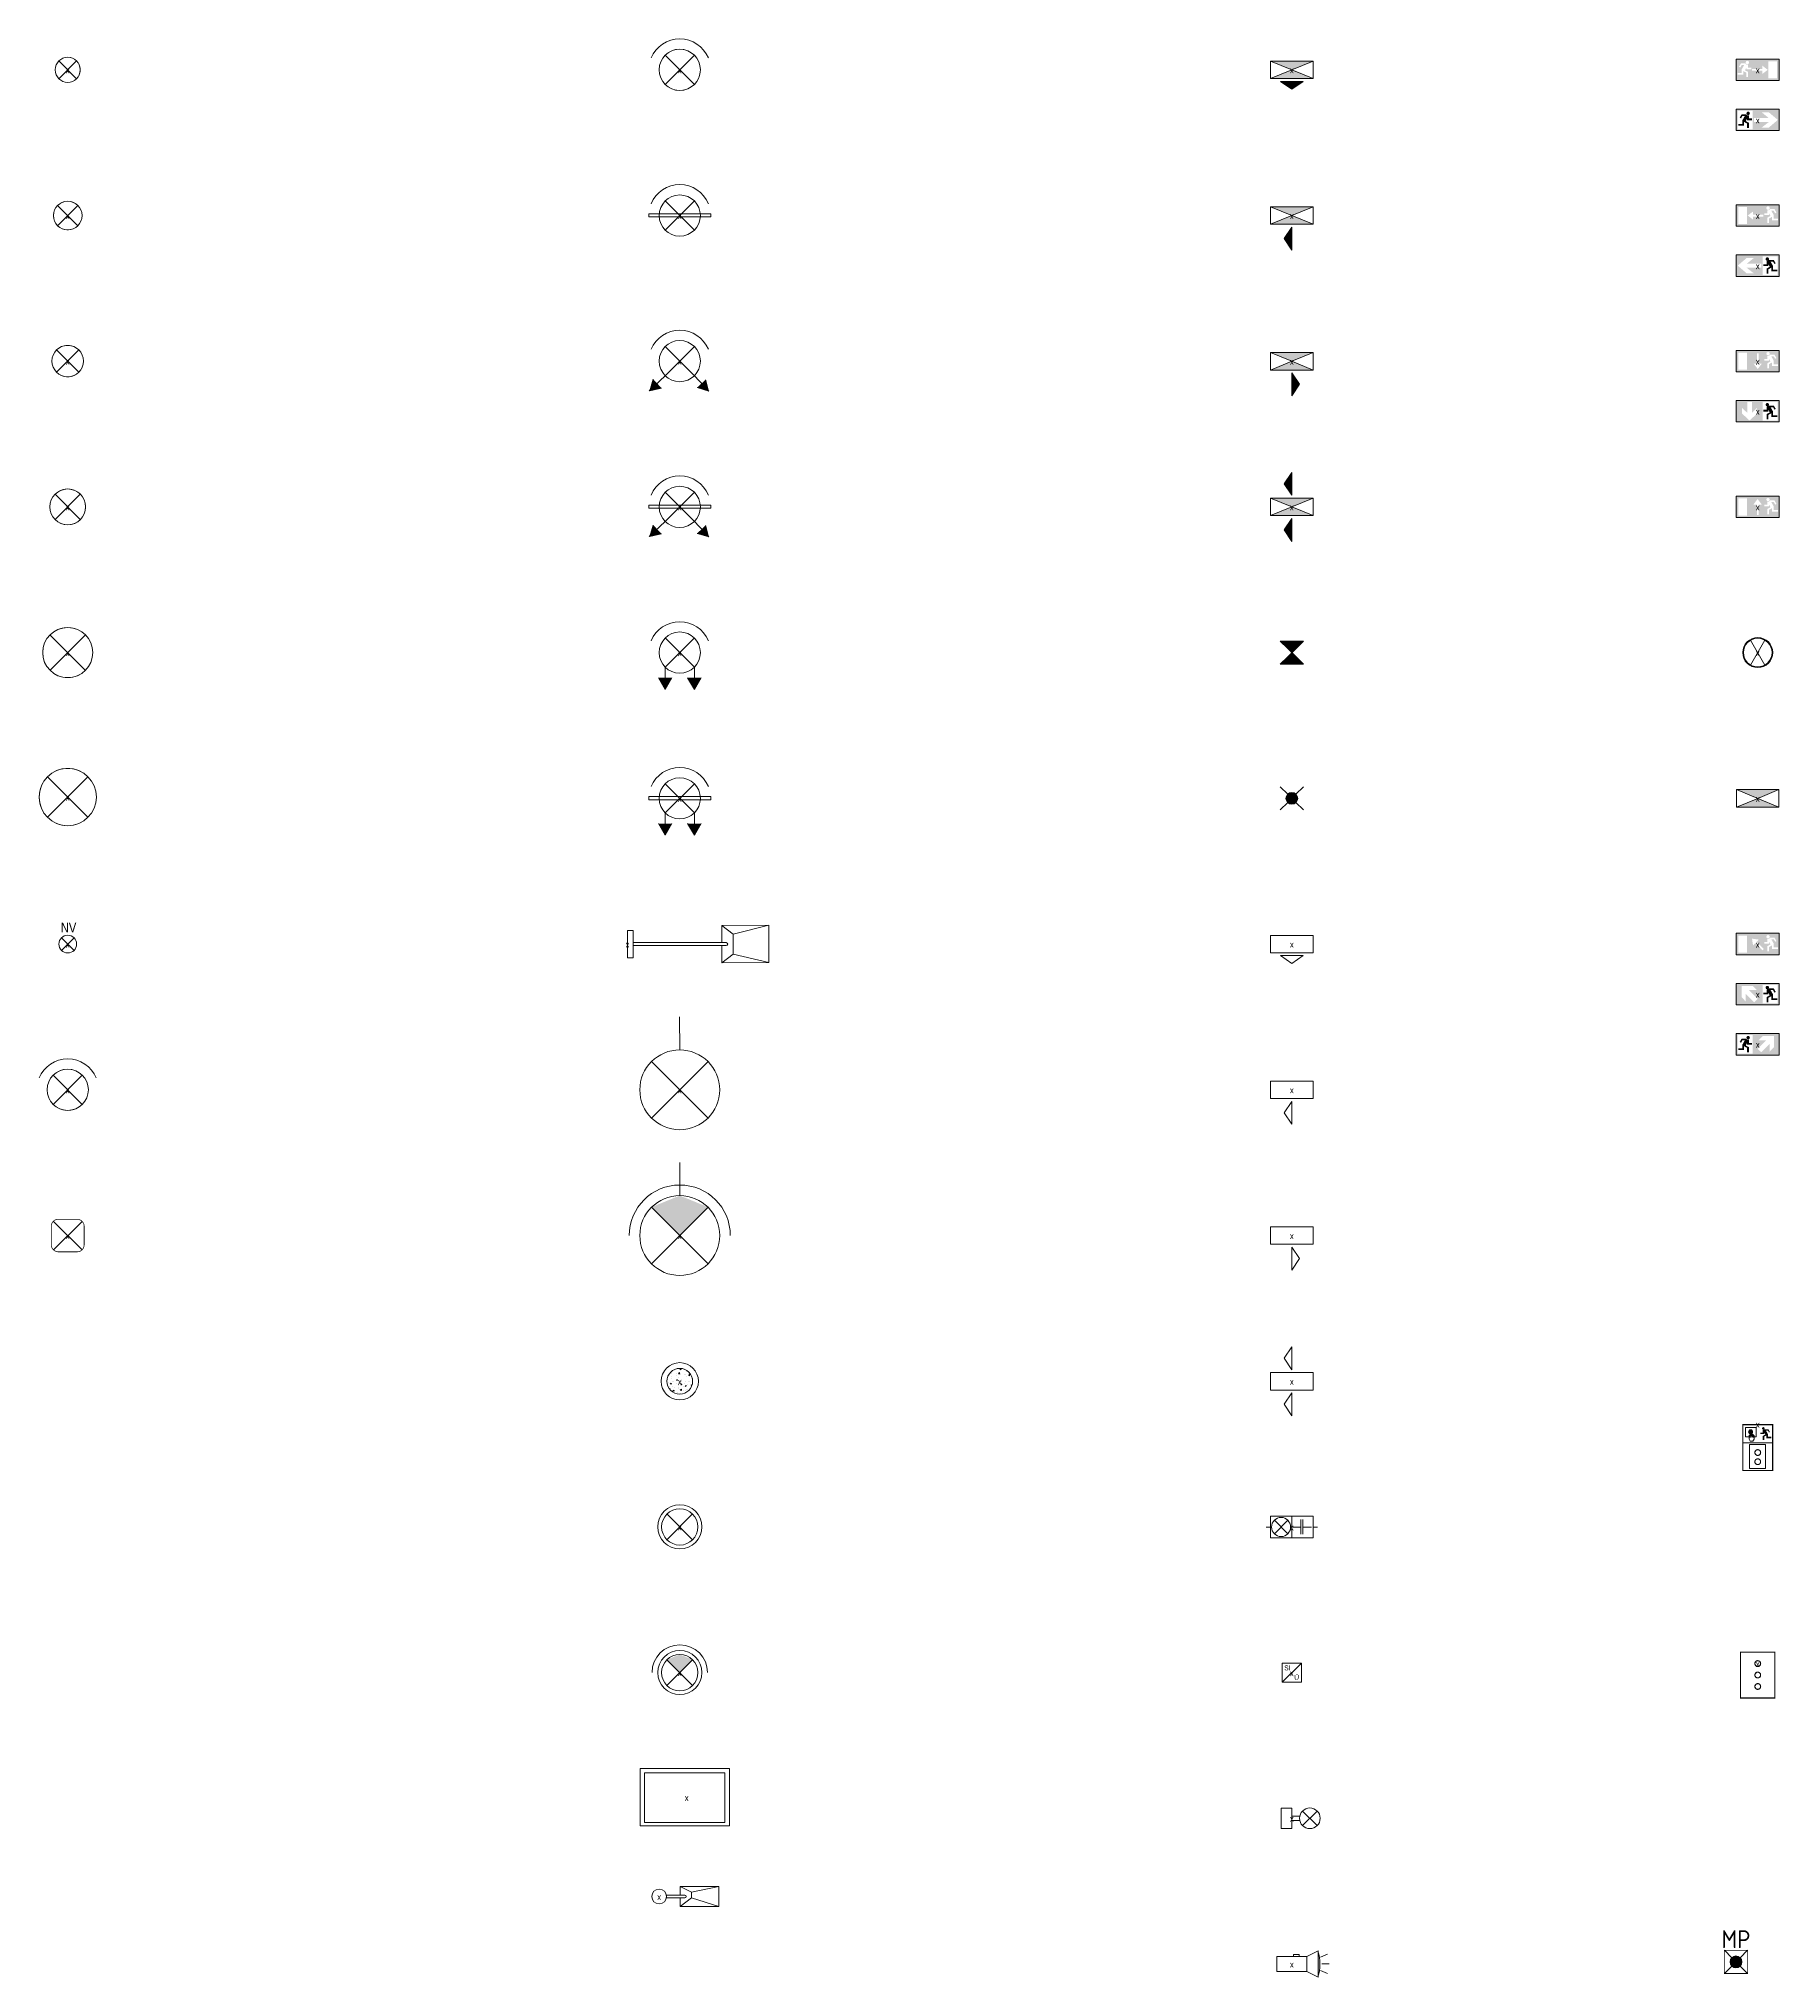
# Model space of a CAD drawing. Header units: metres. Extents: x -162 to 83385, y -62392 to -1971.
# Drawn here: x 49416 to 61575, y -15512 to -1971 of the extents above; entities that cross this region are included whole.
import ezdxf
from ezdxf.enums import TextEntityAlignment as Align

# ---------------------------------------------------------------- set-up
doc = ezdxf.new("R2010")
doc.units = ezdxf.units.M
doc.header["$LTSCALE"] = 0.5
for name, color, linetype, lineweight in [('ELIN_Attribut_01_Produkt_ID', 7, 'Continuous', 0), ('ELIN_Attribut_02_Stromkreis', 7, 'Continuous', 0), ('ELIN_Attribut_03_Verteilerbereich', 7, 'Continuous', 0), ('ELIN_Attribut_04_Montagehoehe', 7, 'Continuous', 0), ('ELIN_Attribut_05_Montageart', 7, 'Continuous', 0), ('ELIN_Attribut_06_Tuernummer', 7, 'Continuous', 0), ('ELIN_Attribut_07_Bemerkung', 7, 'Continuous', 0), ('ELIN_Attribut_08_Adresse', 7, 'Continuous', 0), ('ELIN_Attribut_10_AKZ1', 7, 'Continuous', 0), ('ELIN_Attribut_11_AKZ2', 7, 'Continuous', 0), ('ELIN_Attribut_12_Sonstiges1', 7, 'Continuous', 0), ('ELIN_Attribut_13_Sonstiges2', 7, 'Continuous', 0), ('ELIN_Attribut_14_Bauteil', 7, 'Continuous', 0), ('ELIN_Attribut_15_Ebene', 7, 'Continuous', 0), ('ELIN_Attribut_16_Raumnummer', 7, 'Continuous', 0), ('ELIN_Attribut_17_Raumname', 7, 'Continuous', 0), ('ELIN_Attribut_18_Montageabschnitt', 7, 'Continuous', 0), ('ELIN_Attribut_Basispunkt', 2, 'Continuous', 0), ('ELIN_Attribute_GEMOS', 11, 'Continuous', 0), ('ELIN_SIB_DE_Beleuchtung', 3, 'Continuous', 0), ('ELIN_SIB_Messpunkt', 3, 'Continuous', 0), ('ELIN_SIB_WA_Beleuchtung', 3, 'Continuous', 0), ('ELIN_SIB_WA_Fluchtwegsterminal', 3, 'Continuous', 0), ('ELIN_STS_DE_Downlight', 7, 'Continuous', 0), ('ELIN_STS_DE_Strahler', 7, 'Continuous', 0)]:
    doc.layers.add(name, color=color, linetype=linetype, lineweight=lineweight)
doc.layers.get('0').off()
doc.styles.add('ARIAL_N', font='ARIALN.TTF')
doc.styles.add('ELIN_Attribute', font='isocp.shx', dxfattribs={"width": 0.8})

# ---------------------------------------------------------------- blocks, each defined once
blk = doc.blocks.new('ELIN_STS_DOWNLIGHT_D175')
at = {"color": 0}
for p, q in [((-62, -62), (62, 62)), ((-62, 62), (62, -62))]:
    blk.add_line(p, q, dxfattribs=at)
at = {"const_width": 5}
blk.add_lwpolyline([(-88, 0, -1), (88, 0, -1)], format="xyb", close=True, dxfattribs=at)
at = {"color": 0}
blk.add_circle((0, 0), 87.5, dxfattribs=at)
at = {"layer": 'ELIN_Attribut_01_Produkt_ID', "style": 'ELIN_Attribute', "width": 0.8, "flags": 8}
blk.add_attdef('01_PRODUKT_ID', text='', height=150, dxfattribs=at).set_placement((0, -150, 0), align=Align.TOP_CENTER)
at = {"layer": 'ELIN_Attribut_02_Stromkreis', "style": 'ELIN_Attribute', "width": 0.8, "flags": 8}
blk.add_attdef('02_STROMKREIS', text='', height=150, dxfattribs=at).set_placement((0, 150, 0), align=Align.CENTER)
at = {"layer": 'ELIN_Attribut_03_Verteilerbereich', "style": 'ELIN_Attribute', "width": 0.8, "flags": 8}
blk.add_attdef('03_VERTEILERBEREICH', (-248, -604, 0), '', height=125, dxfattribs=at)
at = {"layer": 'ELIN_Attribut_04_Montagehoehe', "style": 'ELIN_Attribute', "width": 0.8, "flags": 8}
blk.add_attdef('04_MONTAGEHOEHE', text='', height=125, dxfattribs=at).set_placement((-424, -55, 0), align=Align.RIGHT)
at = {"layer": 'ELIN_Attribut_05_Montageart', "style": 'ELIN_Attribute', "width": 0.8, "flags": 8}
blk.add_attdef('05_MONTAGEART', (168, -64, 0), '', height=125, dxfattribs=at)
at = {"layer": 'ELIN_Attribut_06_Tuernummer', "style": 'ELIN_Attribute', "width": 0.8, "flags": 8}
blk.add_attdef('06_TUERNUMMER', text='', height=125, dxfattribs=at).set_placement((-424, -255, 0), align=Align.RIGHT)
at = {"layer": 'ELIN_Attribut_07_Bemerkung', "style": 'ELIN_Attribute', "width": 0.8, "flags": 8}
blk.add_attdef('07_BEMERKUNG', (-248, -804, 0), '', height=125, dxfattribs=at)
at = {"layer": 'ELIN_Attribut_08_Adresse', "style": 'ELIN_Attribute', "width": 0.8, "flags": 8}
blk.add_attdef('08_ADRESSE', (-248, -1004, 0), '', height=125, dxfattribs=at)
at = {"layer": 'ELIN_Attribut_10_AKZ1', "style": 'ELIN_Attribute', "width": 0.8, "flags": 8}
blk.add_attdef('10_AKZ1', (-248, -1404, 0), '', height=125, dxfattribs=at)
at = {"layer": 'ELIN_Attribut_11_AKZ2', "style": 'ELIN_Attribute', "width": 0.8, "flags": 8}
blk.add_attdef('11_AKZ2', (-248, -1604, 0), '', height=125, dxfattribs=at)
at = {"layer": 'ELIN_Attribut_12_Sonstiges1', "style": 'ELIN_Attribute', "width": 0.8, "flags": 8}
blk.add_attdef('12_SONSTIGES1', (-248, -1804, 0), '', height=125, dxfattribs=at)
at = {"layer": 'ELIN_Attribut_13_Sonstiges2', "style": 'ELIN_Attribute', "width": 0.8, "flags": 8}
blk.add_attdef('13_SONSTIGES2', (-248, -2004, 0), '', height=125, dxfattribs=at)
at = {"layer": 'ELIN_Attribut_14_Bauteil', "style": 'ELIN_Attribute', "width": 0.8, "flags": 8}
blk.add_attdef('14_BAUTEIL', (-248, -2204, 0), '', height=125, dxfattribs=at)
at = {"layer": 'ELIN_Attribut_15_Ebene', "style": 'ELIN_Attribute', "width": 0.8, "flags": 8}
blk.add_attdef('15_EBENE', (-248, -2404, 0), '', height=125, dxfattribs=at)
at = {"layer": 'ELIN_Attribut_16_Raumnummer', "style": 'ELIN_Attribute', "width": 0.8, "flags": 8}
blk.add_attdef('16_RAUMNUMMER', (-248, -2604, 0), '', height=125, dxfattribs=at)
at = {"layer": 'ELIN_Attribut_17_Raumname', "style": 'ELIN_Attribute', "width": 0.8, "flags": 8}
blk.add_attdef('17_RAUMNAME', (-248, -2804, 0), '', height=125, dxfattribs=at)
at = {"layer": 'ELIN_Attribut_18_Montageabschnitt', "style": 'ELIN_Attribute', "width": 0.8, "flags": 8}
blk.add_attdef('18_MONTAGEABSCHNITT', (-248, -3004, 0), '', height=125, dxfattribs=at)
at = {"layer": 'ELIN_Attribut_Basispunkt', "style": 'ELIN_Attribute', "width": 0.8, "flags": 8}
blk.add_attdef('Basispunkt', text='', height=50, dxfattribs=at).set_placement((0, 0), align=Align.MIDDLE)
at = {"layer": 'ELIN_Attribute_GEMOS', "style": 'ELIN_Attribute', "width": 0.6}
for tag, p in [('G01_PRO02ID', (1620, 184)), ('G02_BEZEICHNUNG', (1620, -15, 0)), ('G03_DESCRIPTION', (1620, -204, 0)), ('G04_GEMOS-SYMBOL', (1624, -404, 0)), ('G05_GEMOS-TYP', (1624, -604, 0)), ('G06_ORTSKENNUNG', (1620, -804, 0)), ('G08_FREI1', (1620, -1004, 0)), ('G08_FREI2', (1620, -1204, 0))]:
    blk.add_attdef(tag, p, '', height=125, dxfattribs=at)
blk = doc.blocks.new('ELIN_STS_DOWNLIGHT_D200')
at = {"color": 0}
for p, q in [((-71, -71), (71, 71)), ((-71, 71), (71, -71))]:
    blk.add_line(p, q, dxfattribs=at)
at = {"color": 0, "const_width": 5}
blk.add_lwpolyline([(-100, 0, -1), (100, 0, -1)], format="xyb", close=True, dxfattribs=at)
at = {"color": 0}
blk.add_circle((0, 0), 100, dxfattribs=at)
at = {"layer": 'ELIN_Attribut_01_Produkt_ID', "style": 'ELIN_Attribute', "width": 0.8, "flags": 8}
blk.add_attdef('01_PRODUKT_ID', text='', height=150, dxfattribs=at).set_placement((0, -150, 0), align=Align.TOP_CENTER)
at = {"layer": 'ELIN_Attribut_02_Stromkreis', "style": 'ELIN_Attribute', "width": 0.8, "flags": 8}
blk.add_attdef('02_STROMKREIS', text='', height=150, dxfattribs=at).set_placement((0, 150, 0), align=Align.CENTER)
at = {"layer": 'ELIN_Attribut_03_Verteilerbereich', "style": 'ELIN_Attribute', "width": 0.8, "flags": 8}
blk.add_attdef('03_VERTEILERBEREICH', (-248, -604, 0), '', height=125, dxfattribs=at)
at = {"layer": 'ELIN_Attribut_04_Montagehoehe', "style": 'ELIN_Attribute', "width": 0.8, "flags": 8}
blk.add_attdef('04_MONTAGEHOEHE', text='', height=125, dxfattribs=at).set_placement((-424, -55, 0), align=Align.RIGHT)
at = {"layer": 'ELIN_Attribut_05_Montageart', "style": 'ELIN_Attribute', "width": 0.8, "flags": 8}
blk.add_attdef('05_MONTAGEART', (189, -60, 0), '', height=125, dxfattribs=at)
at = {"layer": 'ELIN_Attribut_06_Tuernummer', "style": 'ELIN_Attribute', "width": 0.8, "flags": 8}
blk.add_attdef('06_TUERNUMMER', text='', height=125, dxfattribs=at).set_placement((-424, -255, 0), align=Align.RIGHT)
at = {"layer": 'ELIN_Attribut_07_Bemerkung', "style": 'ELIN_Attribute', "width": 0.8, "flags": 8}
blk.add_attdef('07_BEMERKUNG', (-248, -804, 0), '', height=125, dxfattribs=at)
at = {"layer": 'ELIN_Attribut_08_Adresse', "style": 'ELIN_Attribute', "width": 0.8, "flags": 8}
blk.add_attdef('08_ADRESSE', (-248, -1004, 0), '', height=125, dxfattribs=at)
at = {"layer": 'ELIN_Attribut_10_AKZ1', "style": 'ELIN_Attribute', "width": 0.8, "flags": 8}
blk.add_attdef('10_AKZ1', (-248, -1404, 0), '', height=125, dxfattribs=at)
at = {"layer": 'ELIN_Attribut_11_AKZ2', "style": 'ELIN_Attribute', "width": 0.8, "flags": 8}
blk.add_attdef('11_AKZ2', (-248, -1604, 0), '', height=125, dxfattribs=at)
at = {"layer": 'ELIN_Attribut_12_Sonstiges1', "style": 'ELIN_Attribute', "width": 0.8, "flags": 8}
blk.add_attdef('12_SONSTIGES1', (-248, -1804, 0), '', height=125, dxfattribs=at)
at = {"layer": 'ELIN_Attribut_13_Sonstiges2', "style": 'ELIN_Attribute', "width": 0.8, "flags": 8}
blk.add_attdef('13_SONSTIGES2', (-248, -2004, 0), '', height=125, dxfattribs=at)
at = {"layer": 'ELIN_Attribut_14_Bauteil', "style": 'ELIN_Attribute', "width": 0.8, "flags": 8}
blk.add_attdef('14_BAUTEIL', (-248, -2204, 0), '', height=125, dxfattribs=at)
at = {"layer": 'ELIN_Attribut_15_Ebene', "style": 'ELIN_Attribute', "width": 0.8, "flags": 8}
blk.add_attdef('15_EBENE', (-248, -2404, 0), '', height=125, dxfattribs=at)
at = {"layer": 'ELIN_Attribut_16_Raumnummer', "style": 'ELIN_Attribute', "width": 0.8, "flags": 8}
blk.add_attdef('16_RAUMNUMMER', (-248, -2604, 0), '', height=125, dxfattribs=at)
at = {"layer": 'ELIN_Attribut_17_Raumname', "style": 'ELIN_Attribute', "width": 0.8, "flags": 8}
blk.add_attdef('17_RAUMNAME', (-248, -2804, 0), '', height=125, dxfattribs=at)
at = {"layer": 'ELIN_Attribut_18_Montageabschnitt', "style": 'ELIN_Attribute', "width": 0.8, "flags": 8}
blk.add_attdef('18_MONTAGEABSCHNITT', (-248, -3004, 0), '', height=125, dxfattribs=at)
at = {"layer": 'ELIN_Attribut_Basispunkt', "style": 'ELIN_Attribute', "width": 0.8, "flags": 8}
blk.add_attdef('Basispunkt', text='', height=50, dxfattribs=at).set_placement((0, 0), align=Align.MIDDLE)
at = {"layer": 'ELIN_Attribute_GEMOS', "style": 'ELIN_Attribute', "width": 0.6}
for tag, p in [('G01_PRO02ID', (1620, 184)), ('G02_BEZEICHNUNG', (1620, -15, 0)), ('G03_DESCRIPTION', (1620, -204, 0)), ('G04_GEMOS-SYMBOL', (1624, -404, 0)), ('G05_GEMOS-TYP', (1624, -604, 0)), ('G06_ORTSKENNUNG', (1620, -804, 0)), ('G08_FREI1', (1620, -1004, 0)), ('G08_FREI2', (1620, -1204, 0))]:
    blk.add_attdef(tag, p, '', height=125, dxfattribs=at)
blk = doc.blocks.new('ELIN_STS_DOWNLIGHT_D220')
at = {"color": 0}
for p, q in [((-78, 78), (78, -78)), ((-78, -78), (78, 78))]:
    blk.add_line(p, q, dxfattribs=at)
at = {"color": 0, "const_width": 5}
blk.add_lwpolyline([(-110, 0, -1), (110, 0, -1)], format="xyb", close=True, dxfattribs=at)
at = {"color": 0}
blk.add_circle((0, 0), 110, dxfattribs=at)
at = {"layer": 'ELIN_Attribut_01_Produkt_ID', "style": 'ELIN_Attribute', "width": 0.8, "flags": 8}
blk.add_attdef('01_PRODUKT_ID', text='', height=150, dxfattribs=at).set_placement((0, -150, 0), align=Align.TOP_CENTER)
at = {"layer": 'ELIN_Attribut_02_Stromkreis', "style": 'ELIN_Attribute', "width": 0.8, "flags": 8}
blk.add_attdef('02_STROMKREIS', text='', height=150, dxfattribs=at).set_placement((0, 150, 0), align=Align.CENTER)
at = {"layer": 'ELIN_Attribut_03_Verteilerbereich', "style": 'ELIN_Attribute', "width": 0.8, "flags": 8}
blk.add_attdef('03_VERTEILERBEREICH', (-248, -604, 0), '', height=125, dxfattribs=at)
at = {"layer": 'ELIN_Attribut_04_Montagehoehe', "style": 'ELIN_Attribute', "width": 0.8, "flags": 8}
blk.add_attdef('04_MONTAGEHOEHE', text='', height=125, dxfattribs=at).set_placement((-424, -55, 0), align=Align.RIGHT)
at = {"layer": 'ELIN_Attribut_05_Montageart', "style": 'ELIN_Attribute', "width": 0.8, "flags": 8}
blk.add_attdef('05_MONTAGEART', (186, -66, 0), '', height=125, dxfattribs=at)
at = {"layer": 'ELIN_Attribut_06_Tuernummer', "style": 'ELIN_Attribute', "width": 0.8, "flags": 8}
blk.add_attdef('06_TUERNUMMER', text='', height=125, dxfattribs=at).set_placement((-424, -255, 0), align=Align.RIGHT)
at = {"layer": 'ELIN_Attribut_07_Bemerkung', "style": 'ELIN_Attribute', "width": 0.8, "flags": 8}
blk.add_attdef('07_BEMERKUNG', (-248, -804, 0), '', height=125, dxfattribs=at)
at = {"layer": 'ELIN_Attribut_08_Adresse', "style": 'ELIN_Attribute', "width": 0.8, "flags": 8}
blk.add_attdef('08_ADRESSE', (-248, -1004, 0), '', height=125, dxfattribs=at)
at = {"layer": 'ELIN_Attribut_10_AKZ1', "style": 'ELIN_Attribute', "width": 0.8, "flags": 8}
blk.add_attdef('10_AKZ1', (-248, -1404, 0), '', height=125, dxfattribs=at)
at = {"layer": 'ELIN_Attribut_11_AKZ2', "style": 'ELIN_Attribute', "width": 0.8, "flags": 8}
blk.add_attdef('11_AKZ2', (-248, -1604, 0), '', height=125, dxfattribs=at)
at = {"layer": 'ELIN_Attribut_12_Sonstiges1', "style": 'ELIN_Attribute', "width": 0.8, "flags": 8}
blk.add_attdef('12_SONSTIGES1', (-248, -1804, 0), '', height=125, dxfattribs=at)
at = {"layer": 'ELIN_Attribut_13_Sonstiges2', "style": 'ELIN_Attribute', "width": 0.8, "flags": 8}
blk.add_attdef('13_SONSTIGES2', (-248, -2004, 0), '', height=125, dxfattribs=at)
at = {"layer": 'ELIN_Attribut_14_Bauteil', "style": 'ELIN_Attribute', "width": 0.8, "flags": 8}
blk.add_attdef('14_BAUTEIL', (-248, -2204, 0), '', height=125, dxfattribs=at)
at = {"layer": 'ELIN_Attribut_15_Ebene', "style": 'ELIN_Attribute', "width": 0.8, "flags": 8}
blk.add_attdef('15_EBENE', (-248, -2404, 0), '', height=125, dxfattribs=at)
at = {"layer": 'ELIN_Attribut_16_Raumnummer', "style": 'ELIN_Attribute', "width": 0.8, "flags": 8}
blk.add_attdef('16_RAUMNUMMER', (-248, -2604, 0), '', height=125, dxfattribs=at)
at = {"layer": 'ELIN_Attribut_17_Raumname', "style": 'ELIN_Attribute', "width": 0.8, "flags": 8}
blk.add_attdef('17_RAUMNAME', (-248, -2804, 0), '', height=125, dxfattribs=at)
at = {"layer": 'ELIN_Attribut_18_Montageabschnitt', "style": 'ELIN_Attribute', "width": 0.8, "flags": 8}
blk.add_attdef('18_MONTAGEABSCHNITT', (-248, -3004, 0), '', height=125, dxfattribs=at)
at = {"layer": 'ELIN_Attribut_Basispunkt', "style": 'ELIN_Attribute', "width": 0.8, "flags": 8}
blk.add_attdef('Basispunkt', text='', height=50, dxfattribs=at).set_placement((0, 0), align=Align.MIDDLE)
at = {"layer": 'ELIN_Attribute_GEMOS', "style": 'ELIN_Attribute', "width": 0.6}
for tag, p in [('G01_PRO02ID', (1620, 184)), ('G02_BEZEICHNUNG', (1620, -15, 0)), ('G03_DESCRIPTION', (1620, -204, 0)), ('G04_GEMOS-SYMBOL', (1624, -404, 0)), ('G05_GEMOS-TYP', (1624, -604, 0)), ('G06_ORTSKENNUNG', (1620, -804, 0)), ('G08_FREI1', (1620, -1004, 0)), ('G08_FREI2', (1620, -1204, 0))]:
    blk.add_attdef(tag, p, '', height=125, dxfattribs=at)
blk = doc.blocks.new('ELIN_STS_DOWNLIGHT_D250')
at = {"color": 0}
for p, q in [((-88, 88), (88, -88)), ((-88, -88), (88, 88))]:
    blk.add_line(p, q, dxfattribs=at)
at = {"color": 0, "const_width": 5}
blk.add_lwpolyline([(-125, 0, -1), (125, 0, -1)], format="xyb", close=True, dxfattribs=at)
at = {"color": 0}
blk.add_circle((0, 0), 125, dxfattribs=at)
at = {"layer": 'ELIN_Attribut_01_Produkt_ID', "style": 'ELIN_Attribute', "width": 0.8, "flags": 8}
blk.add_attdef('01_PRODUKT_ID', text='', height=150, dxfattribs=at).set_placement((0, -150, 0), align=Align.TOP_CENTER)
at = {"layer": 'ELIN_Attribut_02_Stromkreis', "style": 'ELIN_Attribute', "width": 0.8, "flags": 8}
blk.add_attdef('02_STROMKREIS', text='', height=150, dxfattribs=at).set_placement((0, 150, 0), align=Align.CENTER)
at = {"layer": 'ELIN_Attribut_03_Verteilerbereich', "style": 'ELIN_Attribute', "width": 0.8, "flags": 8}
blk.add_attdef('03_VERTEILERBEREICH', (-248, -604, 0), '', height=125, dxfattribs=at)
at = {"layer": 'ELIN_Attribut_04_Montagehoehe', "style": 'ELIN_Attribute', "width": 0.8, "flags": 8}
blk.add_attdef('04_MONTAGEHOEHE', text='', height=125, dxfattribs=at).set_placement((-424, -55, 0), align=Align.RIGHT)
at = {"layer": 'ELIN_Attribut_05_Montageart', "style": 'ELIN_Attribute', "width": 0.8, "flags": 8}
blk.add_attdef('05_MONTAGEART', (187, -72, 0), '', height=125, dxfattribs=at)
at = {"layer": 'ELIN_Attribut_06_Tuernummer', "style": 'ELIN_Attribute', "width": 0.8, "flags": 8}
blk.add_attdef('06_TUERNUMMER', text='', height=125, dxfattribs=at).set_placement((-424, -255, 0), align=Align.RIGHT)
at = {"layer": 'ELIN_Attribut_07_Bemerkung', "style": 'ELIN_Attribute', "width": 0.8, "flags": 8}
blk.add_attdef('07_BEMERKUNG', (-248, -804, 0), '', height=125, dxfattribs=at)
at = {"layer": 'ELIN_Attribut_08_Adresse', "style": 'ELIN_Attribute', "width": 0.8, "flags": 8}
blk.add_attdef('08_ADRESSE', (-248, -1004, 0), '', height=125, dxfattribs=at)
at = {"layer": 'ELIN_Attribut_10_AKZ1', "style": 'ELIN_Attribute', "width": 0.8, "flags": 8}
blk.add_attdef('10_AKZ1', (-248, -1404, 0), '', height=125, dxfattribs=at)
at = {"layer": 'ELIN_Attribut_11_AKZ2', "style": 'ELIN_Attribute', "width": 0.8, "flags": 8}
blk.add_attdef('11_AKZ2', (-248, -1604, 0), '', height=125, dxfattribs=at)
at = {"layer": 'ELIN_Attribut_12_Sonstiges1', "style": 'ELIN_Attribute', "width": 0.8, "flags": 8}
blk.add_attdef('12_SONSTIGES1', (-248, -1804, 0), '', height=125, dxfattribs=at)
at = {"layer": 'ELIN_Attribut_13_Sonstiges2', "style": 'ELIN_Attribute', "width": 0.8, "flags": 8}
blk.add_attdef('13_SONSTIGES2', (-248, -2004, 0), '', height=125, dxfattribs=at)
at = {"layer": 'ELIN_Attribut_14_Bauteil', "style": 'ELIN_Attribute', "width": 0.8, "flags": 8}
blk.add_attdef('14_BAUTEIL', (-248, -2204, 0), '', height=125, dxfattribs=at)
at = {"layer": 'ELIN_Attribut_15_Ebene', "style": 'ELIN_Attribute', "width": 0.8, "flags": 8}
blk.add_attdef('15_EBENE', (-248, -2404, 0), '', height=125, dxfattribs=at)
at = {"layer": 'ELIN_Attribut_16_Raumnummer', "style": 'ELIN_Attribute', "width": 0.8, "flags": 8}
blk.add_attdef('16_RAUMNUMMER', (-248, -2604, 0), '', height=125, dxfattribs=at)
at = {"layer": 'ELIN_Attribut_17_Raumname', "style": 'ELIN_Attribute', "width": 0.8, "flags": 8}
blk.add_attdef('17_RAUMNAME', (-248, -2804, 0), '', height=125, dxfattribs=at)
at = {"layer": 'ELIN_Attribut_18_Montageabschnitt', "style": 'ELIN_Attribute', "width": 0.8, "flags": 8}
blk.add_attdef('18_MONTAGEABSCHNITT', (-248, -3004, 0), '', height=125, dxfattribs=at)
at = {"layer": 'ELIN_Attribut_Basispunkt', "style": 'ELIN_Attribute', "width": 0.8, "flags": 8}
blk.add_attdef('Basispunkt', text='', height=50, dxfattribs=at).set_placement((0, 0), align=Align.MIDDLE)
at = {"layer": 'ELIN_Attribute_GEMOS', "style": 'ELIN_Attribute', "width": 0.6}
for tag, p in [('G01_PRO02ID', (1620, 184)), ('G02_BEZEICHNUNG', (1620, -15, 0)), ('G03_DESCRIPTION', (1620, -204, 0)), ('G04_GEMOS-SYMBOL', (1624, -404, 0)), ('G05_GEMOS-TYP', (1624, -604, 0)), ('G06_ORTSKENNUNG', (1620, -804, 0)), ('G08_FREI1', (1620, -1004, 0)), ('G08_FREI2', (1620, -1204, 0))]:
    blk.add_attdef(tag, p, '', height=125, dxfattribs=at)
blk = doc.blocks.new('ELIN_STS_DOWNLIGHT_D350')
at = {"color": 0}
for p, q in [((-124, 124), (124, -124)), ((-124, -124), (124, 124))]:
    blk.add_line(p, q, dxfattribs=at)
at = {"color": 0, "const_width": 5}
blk.add_lwpolyline([(-175, 0, -1), (175, 0, -1)], format="xyb", close=True, dxfattribs=at)
at = {"color": 0}
blk.add_circle((0, 0), 175, dxfattribs=at)
at = {"layer": 'ELIN_Attribut_01_Produkt_ID', "style": 'ELIN_Attribute', "width": 0.8, "flags": 8}
blk.add_attdef('01_PRODUKT_ID', text='', height=150, dxfattribs=at).set_placement((0, -208, 0), align=Align.TOP_CENTER)
at = {"layer": 'ELIN_Attribut_02_Stromkreis', "style": 'ELIN_Attribute', "width": 0.8, "flags": 8}
blk.add_attdef('02_STROMKREIS', text='', height=150, dxfattribs=at).set_placement((0, 222, 0), align=Align.CENTER)
at = {"layer": 'ELIN_Attribut_03_Verteilerbereich', "style": 'ELIN_Attribute', "width": 0.8, "flags": 8}
blk.add_attdef('03_VERTEILERBEREICH', (-248, -604, 0), '', height=125, dxfattribs=at)
at = {"layer": 'ELIN_Attribut_04_Montagehoehe', "style": 'ELIN_Attribute', "width": 0.8, "flags": 8}
blk.add_attdef('04_MONTAGEHOEHE', text='', height=125, dxfattribs=at).set_placement((-424, -55, 0), align=Align.RIGHT)
at = {"layer": 'ELIN_Attribut_05_Montageart', "style": 'ELIN_Attribute', "width": 0.8, "flags": 8}
blk.add_attdef('05_MONTAGEART', (238, -80, 0), '', height=125, dxfattribs=at)
at = {"layer": 'ELIN_Attribut_06_Tuernummer', "style": 'ELIN_Attribute', "width": 0.8, "flags": 8}
blk.add_attdef('06_TUERNUMMER', text='', height=125, dxfattribs=at).set_placement((-424, -255, 0), align=Align.RIGHT)
at = {"layer": 'ELIN_Attribut_07_Bemerkung', "style": 'ELIN_Attribute', "width": 0.8, "flags": 8}
blk.add_attdef('07_BEMERKUNG', (-248, -804, 0), '', height=125, dxfattribs=at)
at = {"layer": 'ELIN_Attribut_08_Adresse', "style": 'ELIN_Attribute', "width": 0.8, "flags": 8}
blk.add_attdef('08_ADRESSE', (-248, -1004, 0), '', height=125, dxfattribs=at)
at = {"layer": 'ELIN_Attribut_10_AKZ1', "style": 'ELIN_Attribute', "width": 0.8, "flags": 8}
blk.add_attdef('10_AKZ1', (-248, -1404, 0), '', height=125, dxfattribs=at)
at = {"layer": 'ELIN_Attribut_11_AKZ2', "style": 'ELIN_Attribute', "width": 0.8, "flags": 8}
blk.add_attdef('11_AKZ2', (-248, -1604, 0), '', height=125, dxfattribs=at)
at = {"layer": 'ELIN_Attribut_12_Sonstiges1', "style": 'ELIN_Attribute', "width": 0.8, "flags": 8}
blk.add_attdef('12_SONSTIGES1', (-248, -1804, 0), '', height=125, dxfattribs=at)
at = {"layer": 'ELIN_Attribut_13_Sonstiges2', "style": 'ELIN_Attribute', "width": 0.8, "flags": 8}
blk.add_attdef('13_SONSTIGES2', (-248, -2004, 0), '', height=125, dxfattribs=at)
at = {"layer": 'ELIN_Attribut_14_Bauteil', "style": 'ELIN_Attribute', "width": 0.8, "flags": 8}
blk.add_attdef('14_BAUTEIL', (-248, -2204, 0), '', height=125, dxfattribs=at)
at = {"layer": 'ELIN_Attribut_15_Ebene', "style": 'ELIN_Attribute', "width": 0.8, "flags": 8}
blk.add_attdef('15_EBENE', (-248, -2404, 0), '', height=125, dxfattribs=at)
at = {"layer": 'ELIN_Attribut_16_Raumnummer', "style": 'ELIN_Attribute', "width": 0.8, "flags": 8}
blk.add_attdef('16_RAUMNUMMER', (-248, -2604, 0), '', height=125, dxfattribs=at)
at = {"layer": 'ELIN_Attribut_17_Raumname', "style": 'ELIN_Attribute', "width": 0.8, "flags": 8}
blk.add_attdef('17_RAUMNAME', (-248, -2804, 0), '', height=125, dxfattribs=at)
at = {"layer": 'ELIN_Attribut_18_Montageabschnitt', "style": 'ELIN_Attribute', "width": 0.8, "flags": 8}
blk.add_attdef('18_MONTAGEABSCHNITT', (-248, -3004, 0), '', height=125, dxfattribs=at)
at = {"layer": 'ELIN_Attribut_Basispunkt', "style": 'ELIN_Attribute', "width": 0.8, "flags": 8}
blk.add_attdef('Basispunkt', text='', height=50, dxfattribs=at).set_placement((0, 0), align=Align.MIDDLE)
at = {"layer": 'ELIN_Attribute_GEMOS', "style": 'ELIN_Attribute', "width": 0.6}
for tag, p in [('G01_PRO02ID', (1620, 184)), ('G02_BEZEICHNUNG', (1620, -15, 0)), ('G03_DESCRIPTION', (1620, -204, 0)), ('G04_GEMOS-SYMBOL', (1624, -404, 0)), ('G05_GEMOS-TYP', (1624, -604, 0)), ('G06_ORTSKENNUNG', (1620, -804, 0)), ('G08_FREI1', (1620, -1004, 0)), ('G08_FREI2', (1620, -1204, 0))]:
    blk.add_attdef(tag, p, '', height=125, dxfattribs=at)
blk = doc.blocks.new('ELIN_STS_DOWNLIGHT_D400')
at = {"color": 0}
for p, q in [((-141, 141), (141, -141)), ((-141, -141), (141, 141))]:
    blk.add_line(p, q, dxfattribs=at)
at = {"color": 0, "const_width": 5}
blk.add_lwpolyline([(-200, 0, -1), (200, 0, -1)], format="xyb", close=True, dxfattribs=at)
at = {"color": 0}
blk.add_circle((0, 0), 200, dxfattribs=at)
at = {"layer": 'ELIN_Attribut_01_Produkt_ID', "style": 'ELIN_Attribute', "width": 0.8, "flags": 8}
blk.add_attdef('01_PRODUKT_ID', text='', height=150, dxfattribs=at).set_placement((0, -264, 0), align=Align.TOP_CENTER)
at = {"layer": 'ELIN_Attribut_02_Stromkreis', "style": 'ELIN_Attribute', "width": 0.8, "flags": 8}
blk.add_attdef('02_STROMKREIS', text='', height=150, dxfattribs=at).set_placement((0, 244, 0), align=Align.CENTER)
at = {"layer": 'ELIN_Attribut_03_Verteilerbereich', "style": 'ELIN_Attribute', "width": 0.8, "flags": 8}
blk.add_attdef('03_VERTEILERBEREICH', (-248, -604, 0), '', height=125, dxfattribs=at)
at = {"layer": 'ELIN_Attribut_04_Montagehoehe', "style": 'ELIN_Attribute', "width": 0.8, "flags": 8}
blk.add_attdef('04_MONTAGEHOEHE', text='', height=125, dxfattribs=at).set_placement((-424, -55, 0), align=Align.RIGHT)
at = {"layer": 'ELIN_Attribut_05_Montageart', "style": 'ELIN_Attribute', "width": 0.8, "flags": 8}
blk.add_attdef('05_MONTAGEART', (292, -95, 0), '', height=125, dxfattribs=at)
at = {"layer": 'ELIN_Attribut_06_Tuernummer', "style": 'ELIN_Attribute', "width": 0.8, "flags": 8}
blk.add_attdef('06_TUERNUMMER', text='', height=125, dxfattribs=at).set_placement((-424, -255, 0), align=Align.RIGHT)
at = {"layer": 'ELIN_Attribut_07_Bemerkung', "style": 'ELIN_Attribute', "width": 0.8, "flags": 8}
blk.add_attdef('07_BEMERKUNG', (-248, -804, 0), '', height=125, dxfattribs=at)
at = {"layer": 'ELIN_Attribut_08_Adresse', "style": 'ELIN_Attribute', "width": 0.8, "flags": 8}
blk.add_attdef('08_ADRESSE', (-248, -1004, 0), '', height=125, dxfattribs=at)
at = {"layer": 'ELIN_Attribut_10_AKZ1', "style": 'ELIN_Attribute', "width": 0.8, "flags": 8}
blk.add_attdef('10_AKZ1', (-248, -1404, 0), '', height=125, dxfattribs=at)
at = {"layer": 'ELIN_Attribut_11_AKZ2', "style": 'ELIN_Attribute', "width": 0.8, "flags": 8}
blk.add_attdef('11_AKZ2', (-248, -1604, 0), '', height=125, dxfattribs=at)
at = {"layer": 'ELIN_Attribut_12_Sonstiges1', "style": 'ELIN_Attribute', "width": 0.8, "flags": 8}
blk.add_attdef('12_SONSTIGES1', (-248, -1804, 0), '', height=125, dxfattribs=at)
at = {"layer": 'ELIN_Attribut_13_Sonstiges2', "style": 'ELIN_Attribute', "width": 0.8, "flags": 8}
blk.add_attdef('13_SONSTIGES2', (-248, -2004, 0), '', height=125, dxfattribs=at)
at = {"layer": 'ELIN_Attribut_14_Bauteil', "style": 'ELIN_Attribute', "width": 0.8, "flags": 8}
blk.add_attdef('14_BAUTEIL', (-248, -2204, 0), '', height=125, dxfattribs=at)
at = {"layer": 'ELIN_Attribut_15_Ebene', "style": 'ELIN_Attribute', "width": 0.8, "flags": 8}
blk.add_attdef('15_EBENE', (-248, -2404, 0), '', height=125, dxfattribs=at)
at = {"layer": 'ELIN_Attribut_16_Raumnummer', "style": 'ELIN_Attribute', "width": 0.8, "flags": 8}
blk.add_attdef('16_RAUMNUMMER', (-248, -2604, 0), '', height=125, dxfattribs=at)
at = {"layer": 'ELIN_Attribut_17_Raumname', "style": 'ELIN_Attribute', "width": 0.8, "flags": 8}
blk.add_attdef('17_RAUMNAME', (-248, -2804, 0), '', height=125, dxfattribs=at)
at = {"layer": 'ELIN_Attribut_18_Montageabschnitt', "style": 'ELIN_Attribute', "width": 0.8, "flags": 8}
blk.add_attdef('18_MONTAGEABSCHNITT', (-248, -3004, 0), '', height=125, dxfattribs=at)
at = {"layer": 'ELIN_Attribut_Basispunkt', "style": 'ELIN_Attribute', "width": 0.8, "flags": 8}
blk.add_attdef('Basispunkt', text='', height=50, dxfattribs=at).set_placement((0, 0), align=Align.MIDDLE)
at = {"layer": 'ELIN_Attribute_GEMOS', "style": 'ELIN_Attribute', "width": 0.6}
for tag, p in [('G01_PRO02ID', (1620, 184)), ('G02_BEZEICHNUNG', (1620, -15, 0)), ('G03_DESCRIPTION', (1620, -204, 0)), ('G04_GEMOS-SYMBOL', (1624, -404, 0)), ('G05_GEMOS-TYP', (1624, -604, 0)), ('G06_ORTSKENNUNG', (1620, -804, 0)), ('G08_FREI1', (1620, -1004, 0)), ('G08_FREI2', (1620, -1204, 0))]:
    blk.add_attdef(tag, p, '', height=125, dxfattribs=at)
blk = doc.blocks.new('ELIN_STS_DOWNLIGHT_NV')
at = {"color": 0}
for p, q in [((44, 44), (-44, -44)), ((-44, 44), (44, -44))]:
    blk.add_line(p, q, dxfattribs=at)
blk.add_circle((0, 0), 62.1, dxfattribs=at)
at = {"color": 0, "style": 'ARIAL_N'}
blk.add_text('NV', height=67.8, dxfattribs=at).set_placement((-48, 81))
at = {"layer": 'ELIN_Attribut_01_Produkt_ID', "style": 'ELIN_Attribute', "width": 0.8, "flags": 8}
blk.add_attdef('01_PRODUKT_ID', (-553, -255, 0), '', height=150, dxfattribs=at)
at = {"layer": 'ELIN_Attribut_02_Stromkreis', "style": 'ELIN_Attribute', "width": 0.8, "flags": 8}
blk.add_attdef('02_STROMKREIS', (-553, 180, 0), '', height=150, dxfattribs=at)
at = {"layer": 'ELIN_Attribut_03_Verteilerbereich', "style": 'ELIN_Attribute', "width": 0.8, "flags": 8}
blk.add_attdef('03_VERTEILERBEREICH', (-248, -604, 0), '', height=125, dxfattribs=at)
at = {"layer": 'ELIN_Attribut_04_Montagehoehe', "style": 'ELIN_Attribute', "width": 0.8, "flags": 8}
blk.add_attdef('04_MONTAGEHOEHE', text='', height=125, dxfattribs=at).set_placement((-190, -55, 0), align=Align.RIGHT)
at = {"layer": 'ELIN_Attribut_05_Montageart', "style": 'ELIN_Attribute', "width": 0.8, "flags": 8}
blk.add_attdef('05_MONTAGEART', (168, -50, 0), '', height=125, dxfattribs=at)
at = {"layer": 'ELIN_Attribut_06_Tuernummer', "style": 'ELIN_Attribute', "width": 0.8, "flags": 8}
blk.add_attdef('06_TUERNUMMER', text='', height=125, dxfattribs=at).set_placement((-190, -255, 0), align=Align.RIGHT)
at = {"layer": 'ELIN_Attribut_07_Bemerkung', "style": 'ELIN_Attribute', "width": 0.8, "flags": 8}
blk.add_attdef('07_BEMERKUNG', (-248, -804, 0), '', height=125, dxfattribs=at)
at = {"layer": 'ELIN_Attribut_08_Adresse', "style": 'ELIN_Attribute', "width": 0.8, "flags": 8}
blk.add_attdef('08_ADRESSE', (-248, -1004, 0), '', height=125, dxfattribs=at)
at = {"layer": 'ELIN_Attribut_10_AKZ1', "style": 'ELIN_Attribute', "width": 0.8, "flags": 8}
blk.add_attdef('10_AKZ1', (-248, -1404, 0), '', height=125, dxfattribs=at)
at = {"layer": 'ELIN_Attribut_11_AKZ2', "style": 'ELIN_Attribute', "width": 0.8, "flags": 8}
blk.add_attdef('11_AKZ2', (-248, -1604, 0), '', height=125, dxfattribs=at)
at = {"layer": 'ELIN_Attribut_12_Sonstiges1', "style": 'ELIN_Attribute', "width": 0.8, "flags": 8}
blk.add_attdef('12_SONSTIGES1', (-248, -1804, 0), '', height=125, dxfattribs=at)
at = {"layer": 'ELIN_Attribut_13_Sonstiges2', "style": 'ELIN_Attribute', "width": 0.8, "flags": 8}
blk.add_attdef('13_SONSTIGES2', (-248, -2004, 0), '', height=125, dxfattribs=at)
at = {"layer": 'ELIN_Attribut_14_Bauteil', "style": 'ELIN_Attribute', "width": 0.8, "flags": 8}
blk.add_attdef('14_BAUTEIL', (-248, -2204, 0), '', height=125, dxfattribs=at)
at = {"layer": 'ELIN_Attribut_15_Ebene', "style": 'ELIN_Attribute', "width": 0.8, "flags": 8}
blk.add_attdef('15_EBENE', (-248, -2404, 0), '', height=125, dxfattribs=at)
at = {"layer": 'ELIN_Attribut_16_Raumnummer', "style": 'ELIN_Attribute', "width": 0.8, "flags": 8}
blk.add_attdef('16_RAUMNUMMER', (-248, -2604, 0), '', height=125, dxfattribs=at)
at = {"layer": 'ELIN_Attribut_17_Raumname', "style": 'ELIN_Attribute', "width": 0.8, "flags": 8}
blk.add_attdef('17_RAUMNAME', (-248, -2804, 0), '', height=125, dxfattribs=at)
at = {"layer": 'ELIN_Attribut_18_Montageabschnitt', "style": 'ELIN_Attribute', "width": 0.8, "flags": 8}
blk.add_attdef('18_MONTAGEABSCHNITT', (-248, -3004, 0), '', height=125, dxfattribs=at)
at = {"layer": 'ELIN_Attribut_Basispunkt', "style": 'ELIN_Attribute', "width": 0.8, "flags": 8}
blk.add_attdef('Basispunkt', text='', height=50, dxfattribs=at).set_placement((0, 0), align=Align.MIDDLE)
at = {"layer": 'ELIN_Attribute_GEMOS', "style": 'ELIN_Attribute', "width": 0.6}
for tag, p in [('G01_PRO02ID', (1620, 184)), ('G02_BEZEICHNUNG', (1620, -15, 0)), ('G03_DESCRIPTION', (1620, -204, 0)), ('G04_GEMOS-SYMBOL', (1624, -404, 0)), ('G05_GEMOS-TYP', (1624, -604, 0)), ('G06_ORTSKENNUNG', (1620, -804, 0)), ('G08_FREI1', (1620, -1004, 0)), ('G08_FREI2', (1620, -1204, 0))]:
    blk.add_attdef(tag, p, '', height=125, dxfattribs=at)
blk = doc.blocks.new('ELIN_STS_DOWNLIGHT_ASYM')
at = {"color": 0}
for p, q in [((102, -102), (-102, 102)), ((102, 102), (-102, -102))]:
    blk.add_line(p, q, dxfattribs=at)
at = {"color": 0, "const_width": 5}
blk.add_lwpolyline([(-144, 0, -1), (144, 0, -1)], format="xyb", close=True, dxfattribs=at)
at = {"color": 0}
blk.add_circle((0, 0), 144, dxfattribs=at)
blk.add_arc((0, 0), 216, 22.5, 157.5, dxfattribs=at)
at = {"layer": 'ELIN_Attribut_01_Produkt_ID', "style": 'ELIN_Attribute', "width": 0.8, "flags": 8}
blk.add_attdef('01_PRODUKT_ID', (-573, -337, 0), '', height=150, dxfattribs=at)
at = {"layer": 'ELIN_Attribut_02_Stromkreis', "style": 'ELIN_Attribute', "width": 0.8, "flags": 8}
blk.add_attdef('02_STROMKREIS', (-573, 286, 0), '', height=150, dxfattribs=at)
at = {"layer": 'ELIN_Attribut_03_Verteilerbereich', "style": 'ELIN_Attribute', "width": 0.8, "flags": 8}
blk.add_attdef('03_VERTEILERBEREICH', (-248, -604, 0), '', height=125, dxfattribs=at)
at = {"layer": 'ELIN_Attribut_04_Montagehoehe', "style": 'ELIN_Attribute', "width": 0.8, "flags": 8}
blk.add_attdef('04_MONTAGEHOEHE', text='', height=125, dxfattribs=at).set_placement((-324, -55, 0), align=Align.RIGHT)
at = {"layer": 'ELIN_Attribut_05_Montageart', "style": 'ELIN_Attribute', "width": 0.8, "flags": 8}
blk.add_attdef('05_MONTAGEART', (333, -49, 0), '', height=125, dxfattribs=at)
at = {"layer": 'ELIN_Attribut_06_Tuernummer', "style": 'ELIN_Attribute', "width": 0.8, "flags": 8}
blk.add_attdef('06_TUERNUMMER', text='', height=125, dxfattribs=at).set_placement((-324, -255, 0), align=Align.RIGHT)
at = {"layer": 'ELIN_Attribut_07_Bemerkung', "style": 'ELIN_Attribute', "width": 0.8, "flags": 8}
blk.add_attdef('07_BEMERKUNG', (-248, -804, 0), '', height=125, dxfattribs=at)
at = {"layer": 'ELIN_Attribut_08_Adresse', "style": 'ELIN_Attribute', "width": 0.8, "flags": 8}
blk.add_attdef('08_ADRESSE', (-248, -1004, 0), '', height=125, dxfattribs=at)
at = {"layer": 'ELIN_Attribut_10_AKZ1', "style": 'ELIN_Attribute', "width": 0.8, "flags": 8}
blk.add_attdef('10_AKZ1', (-248, -1404, 0), '', height=125, dxfattribs=at)
at = {"layer": 'ELIN_Attribut_11_AKZ2', "style": 'ELIN_Attribute', "width": 0.8, "flags": 8}
blk.add_attdef('11_AKZ2', (-248, -1604, 0), '', height=125, dxfattribs=at)
at = {"layer": 'ELIN_Attribut_12_Sonstiges1', "style": 'ELIN_Attribute', "width": 0.8, "flags": 8}
blk.add_attdef('12_SONSTIGES1', (-248, -1804, 0), '', height=125, dxfattribs=at)
at = {"layer": 'ELIN_Attribut_13_Sonstiges2', "style": 'ELIN_Attribute', "width": 0.8, "flags": 8}
blk.add_attdef('13_SONSTIGES2', (-248, -2004, 0), '', height=125, dxfattribs=at)
at = {"layer": 'ELIN_Attribut_14_Bauteil', "style": 'ELIN_Attribute', "width": 0.8, "flags": 8}
blk.add_attdef('14_BAUTEIL', (-248, -2204, 0), '', height=125, dxfattribs=at)
at = {"layer": 'ELIN_Attribut_15_Ebene', "style": 'ELIN_Attribute', "width": 0.8, "flags": 8}
blk.add_attdef('15_EBENE', (-248, -2404, 0), '', height=125, dxfattribs=at)
at = {"layer": 'ELIN_Attribut_16_Raumnummer', "style": 'ELIN_Attribute', "width": 0.8, "flags": 8}
blk.add_attdef('16_RAUMNUMMER', (-248, -2604, 0), '', height=125, dxfattribs=at)
at = {"layer": 'ELIN_Attribut_17_Raumname', "style": 'ELIN_Attribute', "width": 0.8, "flags": 8}
blk.add_attdef('17_RAUMNAME', (-248, -2804, 0), '', height=125, dxfattribs=at)
at = {"layer": 'ELIN_Attribut_18_Montageabschnitt', "style": 'ELIN_Attribute', "width": 0.8, "flags": 8}
blk.add_attdef('18_MONTAGEABSCHNITT', (-248, -3004, 0), '', height=125, dxfattribs=at)
at = {"layer": 'ELIN_Attribut_Basispunkt', "style": 'ELIN_Attribute', "width": 0.8, "flags": 8}
blk.add_attdef('Basispunkt', text='', height=50, dxfattribs=at).set_placement((0, 0), align=Align.MIDDLE)
at = {"layer": 'ELIN_Attribute_GEMOS', "style": 'ELIN_Attribute', "width": 0.6}
for tag, p in [('G01_PRO02ID', (1620, 184)), ('G02_BEZEICHNUNG', (1620, -15, 0)), ('G03_DESCRIPTION', (1620, -204, 0)), ('G04_GEMOS-SYMBOL', (1624, -404, 0)), ('G05_GEMOS-TYP', (1624, -604, 0)), ('G06_ORTSKENNUNG', (1620, -804, 0)), ('G08_FREI1', (1620, -1004, 0)), ('G08_FREI2', (1620, -1204, 0))]:
    blk.add_attdef(tag, p, '', height=125, dxfattribs=at)
blk = doc.blocks.new('ELIN_STS_DOWNLIGHT_ECKIG')
at = {"color": 0}
for p, q in [((-100, 99), (100, -99)), ((100, 99), (-100, -99))]:
    blk.add_line(p, q, dxfattribs=at)
at = {"color": 0, "const_width": 5}
blk.add_lwpolyline([(-115, 64, -0.414214), (-65, 114), (65, 114, -0.414214), (115, 64), (115, -64, -0.414214), (65, -114), (-65, -114, -0.414214), (-115, -64)], format="xyb", close=True, dxfattribs=at)
at = {"layer": 'ELIN_Attribut_01_Produkt_ID', "style": 'ELIN_Attribute', "width": 0.8, "flags": 8}
blk.add_attdef('01_PRODUKT_ID', (-540, -308, 0), '', height=150, dxfattribs=at)
at = {"layer": 'ELIN_Attribut_02_Stromkreis', "style": 'ELIN_Attribute', "width": 0.8, "flags": 8}
blk.add_attdef('02_STROMKREIS', (-540, 184, 0), '', height=150, dxfattribs=at)
at = {"layer": 'ELIN_Attribut_03_Verteilerbereich', "style": 'ELIN_Attribute', "width": 0.8, "flags": 8}
blk.add_attdef('03_VERTEILERBEREICH', (-248, -604, 0), '', height=125, dxfattribs=at)
at = {"layer": 'ELIN_Attribut_04_Montagehoehe', "style": 'ELIN_Attribute', "width": 0.8, "flags": 8}
blk.add_attdef('04_MONTAGEHOEHE', text='', height=125, dxfattribs=at).set_placement((-266, -55, 0), align=Align.RIGHT)
at = {"layer": 'ELIN_Attribut_05_Montageart', "style": 'ELIN_Attribute', "width": 0.8, "flags": 8}
blk.add_attdef('05_MONTAGEART', (302, -51, 0), '', height=125, dxfattribs=at)
at = {"layer": 'ELIN_Attribut_06_Tuernummer', "style": 'ELIN_Attribute', "width": 0.8, "flags": 8}
blk.add_attdef('06_TUERNUMMER', text='', height=125, dxfattribs=at).set_placement((-266, -255, 0), align=Align.RIGHT)
at = {"layer": 'ELIN_Attribut_07_Bemerkung', "style": 'ELIN_Attribute', "width": 0.8, "flags": 8}
blk.add_attdef('07_BEMERKUNG', (-248, -804, 0), '', height=125, dxfattribs=at)
at = {"layer": 'ELIN_Attribut_08_Adresse', "style": 'ELIN_Attribute', "width": 0.8, "flags": 8}
blk.add_attdef('08_ADRESSE', (-248, -1004, 0), '', height=125, dxfattribs=at)
at = {"layer": 'ELIN_Attribut_10_AKZ1', "style": 'ELIN_Attribute', "width": 0.8, "flags": 8}
blk.add_attdef('10_AKZ1', (-248, -1404, 0), '', height=125, dxfattribs=at)
at = {"layer": 'ELIN_Attribut_11_AKZ2', "style": 'ELIN_Attribute', "width": 0.8, "flags": 8}
blk.add_attdef('11_AKZ2', (-248, -1604, 0), '', height=125, dxfattribs=at)
at = {"layer": 'ELIN_Attribut_12_Sonstiges1', "style": 'ELIN_Attribute', "width": 0.8, "flags": 8}
blk.add_attdef('12_SONSTIGES1', (-248, -1804, 0), '', height=125, dxfattribs=at)
at = {"layer": 'ELIN_Attribut_13_Sonstiges2', "style": 'ELIN_Attribute', "width": 0.8, "flags": 8}
blk.add_attdef('13_SONSTIGES2', (-248, -2004, 0), '', height=125, dxfattribs=at)
at = {"layer": 'ELIN_Attribut_14_Bauteil', "style": 'ELIN_Attribute', "width": 0.8, "flags": 8}
blk.add_attdef('14_BAUTEIL', (-248, -2204, 0), '', height=125, dxfattribs=at)
at = {"layer": 'ELIN_Attribut_15_Ebene', "style": 'ELIN_Attribute', "width": 0.8, "flags": 8}
blk.add_attdef('15_EBENE', (-248, -2404, 0), '', height=125, dxfattribs=at)
at = {"layer": 'ELIN_Attribut_16_Raumnummer', "style": 'ELIN_Attribute', "width": 0.8, "flags": 8}
blk.add_attdef('16_RAUMNUMMER', (-248, -2604, 0), '', height=125, dxfattribs=at)
at = {"layer": 'ELIN_Attribut_17_Raumname', "style": 'ELIN_Attribute', "width": 0.8, "flags": 8}
blk.add_attdef('17_RAUMNAME', (-248, -2804, 0), '', height=125, dxfattribs=at)
at = {"layer": 'ELIN_Attribut_18_Montageabschnitt', "style": 'ELIN_Attribute', "width": 0.8, "flags": 8}
blk.add_attdef('18_MONTAGEABSCHNITT', (-248, -3004, 0), '', height=125, dxfattribs=at)
at = {"layer": 'ELIN_Attribut_Basispunkt', "style": 'ELIN_Attribute', "width": 0.8, "flags": 8}
blk.add_attdef('Basispunkt', text='', height=50, dxfattribs=at).set_placement((0, 0), align=Align.MIDDLE)
at = {"layer": 'ELIN_Attribute_GEMOS', "style": 'ELIN_Attribute', "width": 0.6}
for tag, p in [('G01_PRO02ID', (1620, 184)), ('G02_BEZEICHNUNG', (1620, -15, 0)), ('G03_DESCRIPTION', (1620, -204, 0)), ('G04_GEMOS-SYMBOL', (1624, -404, 0)), ('G05_GEMOS-TYP', (1624, -604, 0)), ('G06_ORTSKENNUNG', (1620, -804, 0)), ('G08_FREI1', (1620, -1004, 0)), ('G08_FREI2', (1620, -1204, 0))]:
    blk.add_attdef(tag, p, '', height=125, dxfattribs=at)
blk = doc.blocks.new('ELIN_STS_SCHEINW')
at = {"color": 0}
for p, q in [((102, -102), (-102, 102)), ((102, 102), (-102, -102))]:
    blk.add_line(p, q, dxfattribs=at)
at = {"color": 0, "const_width": 5}
blk.add_lwpolyline([(-144, 0, -1), (144, 0, -1)], format="xyb", close=True, dxfattribs=at)
at = {"color": 0}
blk.add_circle((0, 0), 144, dxfattribs=at)
blk.add_arc((0, 0), 216, 22.5, 157.5, dxfattribs=at)
at = {"layer": 'ELIN_Attribut_01_Produkt_ID', "style": 'ELIN_Attribute', "width": 0.8, "flags": 8}
blk.add_attdef('01_PRODUKT_ID', (-551, -342, 0), '', height=150, dxfattribs=at)
at = {"layer": 'ELIN_Attribut_02_Stromkreis', "style": 'ELIN_Attribute', "width": 0.8, "flags": 8}
blk.add_attdef('02_STROMKREIS', (-551, 307, 0), '', height=150, dxfattribs=at)
at = {"layer": 'ELIN_Attribut_03_Verteilerbereich', "style": 'ELIN_Attribute', "width": 0.8, "flags": 8}
blk.add_attdef('03_VERTEILERBEREICH', (-248, -604, 0), '', height=125, dxfattribs=at)
at = {"layer": 'ELIN_Attribut_04_Montagehoehe', "style": 'ELIN_Attribute', "width": 0.8, "flags": 8}
blk.add_attdef('04_MONTAGEHOEHE', text='', height=125, dxfattribs=at).set_placement((-320, -55, 0), align=Align.RIGHT)
at = {"layer": 'ELIN_Attribut_05_Montageart', "style": 'ELIN_Attribute', "width": 0.8, "flags": 8}
blk.add_attdef('05_MONTAGEART', (356, -50, 0), '', height=125, dxfattribs=at)
at = {"layer": 'ELIN_Attribut_06_Tuernummer', "style": 'ELIN_Attribute', "width": 0.8, "flags": 8}
blk.add_attdef('06_TUERNUMMER', text='', height=125, dxfattribs=at).set_placement((-320, -255, 0), align=Align.RIGHT)
at = {"layer": 'ELIN_Attribut_07_Bemerkung', "style": 'ELIN_Attribute', "width": 0.8, "flags": 8}
blk.add_attdef('07_BEMERKUNG', (-248, -804, 0), '', height=125, dxfattribs=at)
at = {"layer": 'ELIN_Attribut_08_Adresse', "style": 'ELIN_Attribute', "width": 0.8, "flags": 8}
blk.add_attdef('08_ADRESSE', (-248, -1004, 0), '', height=125, dxfattribs=at)
at = {"layer": 'ELIN_Attribut_10_AKZ1', "style": 'ELIN_Attribute', "width": 0.8, "flags": 8}
blk.add_attdef('10_AKZ1', (-248, -1404, 0), '', height=125, dxfattribs=at)
at = {"layer": 'ELIN_Attribut_11_AKZ2', "style": 'ELIN_Attribute', "width": 0.8, "flags": 8}
blk.add_attdef('11_AKZ2', (-248, -1604, 0), '', height=125, dxfattribs=at)
at = {"layer": 'ELIN_Attribut_12_Sonstiges1', "style": 'ELIN_Attribute', "width": 0.8, "flags": 8}
blk.add_attdef('12_SONSTIGES1', (-248, -1804, 0), '', height=125, dxfattribs=at)
at = {"layer": 'ELIN_Attribut_13_Sonstiges2', "style": 'ELIN_Attribute', "width": 0.8, "flags": 8}
blk.add_attdef('13_SONSTIGES2', (-248, -2004, 0), '', height=125, dxfattribs=at)
at = {"layer": 'ELIN_Attribut_14_Bauteil', "style": 'ELIN_Attribute', "width": 0.8, "flags": 8}
blk.add_attdef('14_BAUTEIL', (-248, -2204, 0), '', height=125, dxfattribs=at)
at = {"layer": 'ELIN_Attribut_15_Ebene', "style": 'ELIN_Attribute', "width": 0.8, "flags": 8}
blk.add_attdef('15_EBENE', (-248, -2404, 0), '', height=125, dxfattribs=at)
at = {"layer": 'ELIN_Attribut_16_Raumnummer', "style": 'ELIN_Attribute', "width": 0.8, "flags": 8}
blk.add_attdef('16_RAUMNUMMER', (-248, -2604, 0), '', height=125, dxfattribs=at)
at = {"layer": 'ELIN_Attribut_17_Raumname', "style": 'ELIN_Attribute', "width": 0.8, "flags": 8}
blk.add_attdef('17_RAUMNAME', (-248, -2804, 0), '', height=125, dxfattribs=at)
at = {"layer": 'ELIN_Attribut_18_Montageabschnitt', "style": 'ELIN_Attribute', "width": 0.8, "flags": 8}
blk.add_attdef('18_MONTAGEABSCHNITT', (-248, -3004, 0), '', height=125, dxfattribs=at)
at = {"layer": 'ELIN_Attribut_Basispunkt', "style": 'ELIN_Attribute', "width": 0.8, "flags": 8}
blk.add_attdef('Basispunkt', text='', height=50, dxfattribs=at).set_placement((0, 0), align=Align.MIDDLE)
at = {"layer": 'ELIN_Attribute_GEMOS', "style": 'ELIN_Attribute', "width": 0.6}
for tag, p in [('G01_PRO02ID', (1620, 184)), ('G02_BEZEICHNUNG', (1620, -15, 0)), ('G03_DESCRIPTION', (1620, -204, 0)), ('G04_GEMOS-SYMBOL', (1624, -404, 0)), ('G05_GEMOS-TYP', (1624, -604, 0)), ('G06_ORTSKENNUNG', (1620, -804, 0)), ('G08_FREI1', (1620, -1004, 0)), ('G08_FREI2', (1620, -1204, 0))]:
    blk.add_attdef(tag, p, '', height=125, dxfattribs=at)
blk = doc.blocks.new('ELIN_STS_SCHEINW_AUF_SCHIENEN')
at = {"color": 0}
for p, q in [((-217, 12), (217, 12)), ((-217, -10), (-217, 12)), ((102, -102), (-102, 102)), ((102, 102), (-102, -102)), ((217, -10), (217, 12)), ((217, -10), (-217, -10))]:
    blk.add_line(p, q, dxfattribs=at)
blk.add_circle((0, 0), 144, dxfattribs=at)
blk.add_arc((0, 0), 216, 22.5, 157.5, dxfattribs=at)
at = {"layer": 'ELIN_Attribut_01_Produkt_ID', "style": 'ELIN_Attribute', "width": 0.8, "flags": 8}
blk.add_attdef('01_PRODUKT_ID', (-588, -342, 0), '', height=150, dxfattribs=at)
at = {"layer": 'ELIN_Attribut_02_Stromkreis', "style": 'ELIN_Attribute', "width": 0.8, "flags": 8}
blk.add_attdef('02_STROMKREIS', (-588, 290, 0), '', height=150, dxfattribs=at)
at = {"layer": 'ELIN_Attribut_03_Verteilerbereich', "style": 'ELIN_Attribute', "width": 0.8, "flags": 8}
blk.add_attdef('03_VERTEILERBEREICH', (-248, -604, 0), '', height=125, dxfattribs=at)
at = {"layer": 'ELIN_Attribut_04_Montagehoehe', "style": 'ELIN_Attribute', "width": 0.8, "flags": 8}
blk.add_attdef('04_MONTAGEHOEHE', text='', height=125, dxfattribs=at).set_placement((-313, -55, 0), align=Align.RIGHT)
at = {"layer": 'ELIN_Attribut_05_Montageart', "style": 'ELIN_Attribute', "width": 0.8, "flags": 8}
blk.add_attdef('05_MONTAGEART', (384, -55, 0), '', height=125, dxfattribs=at)
at = {"layer": 'ELIN_Attribut_06_Tuernummer', "style": 'ELIN_Attribute', "width": 0.8, "flags": 8}
blk.add_attdef('06_TUERNUMMER', text='', height=125, dxfattribs=at).set_placement((-313, -255, 0), align=Align.RIGHT)
at = {"layer": 'ELIN_Attribut_07_Bemerkung', "style": 'ELIN_Attribute', "width": 0.8, "flags": 8}
blk.add_attdef('07_BEMERKUNG', (-248, -804, 0), '', height=125, dxfattribs=at)
at = {"layer": 'ELIN_Attribut_08_Adresse', "style": 'ELIN_Attribute', "width": 0.8, "flags": 8}
blk.add_attdef('08_ADRESSE', (-248, -1004, 0), '', height=125, dxfattribs=at)
at = {"layer": 'ELIN_Attribut_10_AKZ1', "style": 'ELIN_Attribute', "width": 0.8, "flags": 8}
blk.add_attdef('10_AKZ1', (-248, -1404, 0), '', height=125, dxfattribs=at)
at = {"layer": 'ELIN_Attribut_11_AKZ2', "style": 'ELIN_Attribute', "width": 0.8, "flags": 8}
blk.add_attdef('11_AKZ2', (-248, -1604, 0), '', height=125, dxfattribs=at)
at = {"layer": 'ELIN_Attribut_12_Sonstiges1', "style": 'ELIN_Attribute', "width": 0.8, "flags": 8}
blk.add_attdef('12_SONSTIGES1', (-248, -1804, 0), '', height=125, dxfattribs=at)
at = {"layer": 'ELIN_Attribut_13_Sonstiges2', "style": 'ELIN_Attribute', "width": 0.8, "flags": 8}
blk.add_attdef('13_SONSTIGES2', (-248, -2004, 0), '', height=125, dxfattribs=at)
at = {"layer": 'ELIN_Attribut_14_Bauteil', "style": 'ELIN_Attribute', "width": 0.8, "flags": 8}
blk.add_attdef('14_BAUTEIL', (-248, -2204, 0), '', height=125, dxfattribs=at)
at = {"layer": 'ELIN_Attribut_15_Ebene', "style": 'ELIN_Attribute', "width": 0.8, "flags": 8}
blk.add_attdef('15_EBENE', (-248, -2404, 0), '', height=125, dxfattribs=at)
at = {"layer": 'ELIN_Attribut_16_Raumnummer', "style": 'ELIN_Attribute', "width": 0.8, "flags": 8}
blk.add_attdef('16_RAUMNUMMER', (-248, -2604, 0), '', height=125, dxfattribs=at)
at = {"layer": 'ELIN_Attribut_17_Raumname', "style": 'ELIN_Attribute', "width": 0.8, "flags": 8}
blk.add_attdef('17_RAUMNAME', (-248, -2804, 0), '', height=125, dxfattribs=at)
at = {"layer": 'ELIN_Attribut_18_Montageabschnitt', "style": 'ELIN_Attribute', "width": 0.8, "flags": 8}
blk.add_attdef('18_MONTAGEABSCHNITT', (-248, -3004, 0), '', height=125, dxfattribs=at)
at = {"layer": 'ELIN_Attribut_Basispunkt', "style": 'ELIN_Attribute', "width": 0.8, "flags": 8}
blk.add_attdef('Basispunkt', text='', height=50, dxfattribs=at).set_placement((0, 0), align=Align.MIDDLE)
at = {"layer": 'ELIN_Attribute_GEMOS', "style": 'ELIN_Attribute', "width": 0.6}
for tag, p in [('G01_PRO02ID', (1620, 184)), ('G02_BEZEICHNUNG', (1620, -15, 0)), ('G03_DESCRIPTION', (1620, -204, 0)), ('G04_GEMOS-SYMBOL', (1624, -404, 0)), ('G05_GEMOS-TYP', (1624, -604, 0)), ('G06_ORTSKENNUNG', (1620, -804, 0)), ('G08_FREI1', (1620, -1004, 0)), ('G08_FREI2', (1620, -1204, 0))]:
    blk.add_attdef(tag, p, '', height=125, dxfattribs=at)
blk = doc.blocks.new('ELIN_STS_SCHEINW_ASYM')
at = {"color": 0}
for p, q in [((102, -102), (-102, 102)), ((102, 102), (-102, -102)), ((-213, -208), (-102, -102)), ((-209, -208), (-186, -127)), ((102, -102), (204, -209)), ((-209, -208), (-127, -188)), ((203, -209), (122, -185))]:
    blk.add_line(p, q, dxfattribs=at)
blk.add_circle((0, 0), 144, dxfattribs=at)
blk.add_arc((0, 0), 216, 22.5, 157.5, dxfattribs=at)
for points in [[(-127, -188), (-213, -208), (-186, -127)], [(183, -126), (204, -209), (122, -185)]]:
    blk.add_solid(points, dxfattribs=at)
at = {"layer": 'ELIN_Attribut_01_Produkt_ID', "style": 'ELIN_Attribute', "width": 0.8, "flags": 8}
blk.add_attdef('01_PRODUKT_ID', (-542, -406, 0), '', height=150, dxfattribs=at)
at = {"layer": 'ELIN_Attribut_02_Stromkreis', "style": 'ELIN_Attribute', "width": 0.8, "flags": 8}
blk.add_attdef('02_STROMKREIS', (-542, 286, 0), '', height=150, dxfattribs=at)
at = {"layer": 'ELIN_Attribut_03_Verteilerbereich', "style": 'ELIN_Attribute', "width": 0.8, "flags": 8}
blk.add_attdef('03_VERTEILERBEREICH', (-248, -604, 0), '', height=125, dxfattribs=at)
at = {"layer": 'ELIN_Attribut_04_Montagehoehe', "style": 'ELIN_Attribute', "width": 0.8, "flags": 8}
blk.add_attdef('04_MONTAGEHOEHE', text='', height=125, dxfattribs=at).set_placement((-302, -55, 0), align=Align.RIGHT)
at = {"layer": 'ELIN_Attribut_05_Montageart', "style": 'ELIN_Attribute', "width": 0.8, "flags": 8}
blk.add_attdef('05_MONTAGEART', (365, -55, 0), '', height=125, dxfattribs=at)
at = {"layer": 'ELIN_Attribut_06_Tuernummer', "style": 'ELIN_Attribute', "width": 0.8, "flags": 8}
blk.add_attdef('06_TUERNUMMER', text='', height=125, dxfattribs=at).set_placement((-302, -255, 0), align=Align.RIGHT)
at = {"layer": 'ELIN_Attribut_07_Bemerkung', "style": 'ELIN_Attribute', "width": 0.8, "flags": 8}
blk.add_attdef('07_BEMERKUNG', (-248, -804, 0), '', height=125, dxfattribs=at)
at = {"layer": 'ELIN_Attribut_08_Adresse', "style": 'ELIN_Attribute', "width": 0.8, "flags": 8}
blk.add_attdef('08_ADRESSE', (-248, -1004, 0), '', height=125, dxfattribs=at)
at = {"layer": 'ELIN_Attribut_10_AKZ1', "style": 'ELIN_Attribute', "width": 0.8, "flags": 8}
blk.add_attdef('10_AKZ1', (-248, -1404, 0), '', height=125, dxfattribs=at)
at = {"layer": 'ELIN_Attribut_11_AKZ2', "style": 'ELIN_Attribute', "width": 0.8, "flags": 8}
blk.add_attdef('11_AKZ2', (-248, -1604, 0), '', height=125, dxfattribs=at)
at = {"layer": 'ELIN_Attribut_12_Sonstiges1', "style": 'ELIN_Attribute', "width": 0.8, "flags": 8}
blk.add_attdef('12_SONSTIGES1', (-248, -1804, 0), '', height=125, dxfattribs=at)
at = {"layer": 'ELIN_Attribut_13_Sonstiges2', "style": 'ELIN_Attribute', "width": 0.8, "flags": 8}
blk.add_attdef('13_SONSTIGES2', (-248, -2004, 0), '', height=125, dxfattribs=at)
at = {"layer": 'ELIN_Attribut_14_Bauteil', "style": 'ELIN_Attribute', "width": 0.8, "flags": 8}
blk.add_attdef('14_BAUTEIL', (-248, -2204, 0), '', height=125, dxfattribs=at)
at = {"layer": 'ELIN_Attribut_15_Ebene', "style": 'ELIN_Attribute', "width": 0.8, "flags": 8}
blk.add_attdef('15_EBENE', (-248, -2404, 0), '', height=125, dxfattribs=at)
at = {"layer": 'ELIN_Attribut_16_Raumnummer', "style": 'ELIN_Attribute', "width": 0.8, "flags": 8}
blk.add_attdef('16_RAUMNUMMER', (-248, -2604, 0), '', height=125, dxfattribs=at)
at = {"layer": 'ELIN_Attribut_17_Raumname', "style": 'ELIN_Attribute', "width": 0.8, "flags": 8}
blk.add_attdef('17_RAUMNAME', (-248, -2804, 0), '', height=125, dxfattribs=at)
at = {"layer": 'ELIN_Attribut_18_Montageabschnitt', "style": 'ELIN_Attribute', "width": 0.8, "flags": 8}
blk.add_attdef('18_MONTAGEABSCHNITT', (-248, -3004, 0), '', height=125, dxfattribs=at)
at = {"layer": 'ELIN_Attribut_Basispunkt', "style": 'ELIN_Attribute', "width": 0.8, "flags": 8}
blk.add_attdef('Basispunkt', text='', height=50, dxfattribs=at).set_placement((0, 0), align=Align.MIDDLE)
at = {"layer": 'ELIN_Attribute_GEMOS', "style": 'ELIN_Attribute', "width": 0.6}
for tag, p in [('G01_PRO02ID', (1620, 184)), ('G02_BEZEICHNUNG', (1620, -15, 0)), ('G03_DESCRIPTION', (1620, -204, 0)), ('G04_GEMOS-SYMBOL', (1624, -404, 0)), ('G05_GEMOS-TYP', (1624, -604, 0)), ('G06_ORTSKENNUNG', (1620, -804, 0)), ('G08_FREI1', (1620, -1004, 0)), ('G08_FREI2', (1620, -1204, 0))]:
    blk.add_attdef(tag, p, '', height=125, dxfattribs=at)
blk = doc.blocks.new('ELIN_STS_SCHEINW_ASYM_AUF_SCHIENEN')
at = {"color": 0}
for p, q in [((-217, -10), (-217, 12)), ((-217, 12), (217, 12)), ((102, 102), (-102, -102)), ((102, -102), (-102, 102)), ((217, -10), (217, 12)), ((217, -10), (-217, -10)), ((-213, -208), (-102, -102)), ((-209, -208), (-186, -127)), ((102, -102), (204, -209)), ((-209, -208), (-127, -188)), ((203, -209), (122, -185))]:
    blk.add_line(p, q, dxfattribs=at)
blk.add_circle((0, 0), 144, dxfattribs=at)
blk.add_arc((0, 0), 216, 22.5, 157.5, dxfattribs=at)
for points in [[(-127, -188), (-213, -208), (-186, -127)], [(183, -126), (204, -209), (122, -185)]]:
    blk.add_solid(points, dxfattribs=at)
at = {"layer": 'ELIN_Attribut_01_Produkt_ID', "style": 'ELIN_Attribute', "width": 0.8, "flags": 8}
blk.add_attdef('01_PRODUKT_ID', (-538, -433, 0), '', height=150, dxfattribs=at)
at = {"layer": 'ELIN_Attribut_02_Stromkreis', "style": 'ELIN_Attribute', "width": 0.8, "flags": 8}
blk.add_attdef('02_STROMKREIS', (-538, 280, 0), '', height=150, dxfattribs=at)
at = {"layer": 'ELIN_Attribut_03_Verteilerbereich', "style": 'ELIN_Attribute', "width": 0.8, "flags": 8}
blk.add_attdef('03_VERTEILERBEREICH', (-248, -804, 0), '', height=125, dxfattribs=at)
at = {"layer": 'ELIN_Attribut_04_Montagehoehe', "style": 'ELIN_Attribute', "width": 0.8, "flags": 8}
blk.add_attdef('04_MONTAGEHOEHE', text='', height=125, dxfattribs=at).set_placement((-398, -55, 0), align=Align.RIGHT)
at = {"layer": 'ELIN_Attribut_05_Montageart', "style": 'ELIN_Attribute', "width": 0.8, "flags": 8}
blk.add_attdef('05_MONTAGEART', (368, -55, 0), '', height=125, dxfattribs=at)
at = {"layer": 'ELIN_Attribut_06_Tuernummer', "style": 'ELIN_Attribute', "width": 0.8, "flags": 8}
blk.add_attdef('06_TUERNUMMER', text='', height=125, dxfattribs=at).set_placement((-398, -255, 0), align=Align.RIGHT)
at = {"layer": 'ELIN_Attribut_07_Bemerkung', "style": 'ELIN_Attribute', "width": 0.8, "flags": 8}
blk.add_attdef('07_BEMERKUNG', (-248, -1004, 0), '', height=125, dxfattribs=at)
at = {"layer": 'ELIN_Attribut_08_Adresse', "style": 'ELIN_Attribute', "width": 0.8, "flags": 8}
blk.add_attdef('08_ADRESSE', (-248, -1204, 0), '', height=125, dxfattribs=at)
at = {"layer": 'ELIN_Attribut_10_AKZ1', "style": 'ELIN_Attribute', "width": 0.8, "flags": 8}
blk.add_attdef('10_AKZ1', (-248, -1604, 0), '', height=125, dxfattribs=at)
at = {"layer": 'ELIN_Attribut_11_AKZ2', "style": 'ELIN_Attribute', "width": 0.8, "flags": 8}
blk.add_attdef('11_AKZ2', (-248, -1804, 0), '', height=125, dxfattribs=at)
at = {"layer": 'ELIN_Attribut_12_Sonstiges1', "style": 'ELIN_Attribute', "width": 0.8, "flags": 8}
blk.add_attdef('12_SONSTIGES1', (-248, -2004, 0), '', height=125, dxfattribs=at)
at = {"layer": 'ELIN_Attribut_13_Sonstiges2', "style": 'ELIN_Attribute', "width": 0.8, "flags": 8}
blk.add_attdef('13_SONSTIGES2', (-248, -2204, 0), '', height=125, dxfattribs=at)
at = {"layer": 'ELIN_Attribut_14_Bauteil', "style": 'ELIN_Attribute', "width": 0.8, "flags": 8}
blk.add_attdef('14_BAUTEIL', (-248, -2404, 0), '', height=125, dxfattribs=at)
at = {"layer": 'ELIN_Attribut_15_Ebene', "style": 'ELIN_Attribute', "width": 0.8, "flags": 8}
blk.add_attdef('15_EBENE', (-248, -2604, 0), '', height=125, dxfattribs=at)
at = {"layer": 'ELIN_Attribut_16_Raumnummer', "style": 'ELIN_Attribute', "width": 0.8, "flags": 8}
blk.add_attdef('16_RAUMNUMMER', (-248, -2804, 0), '', height=125, dxfattribs=at)
at = {"layer": 'ELIN_Attribut_17_Raumname', "style": 'ELIN_Attribute', "width": 0.8, "flags": 8}
blk.add_attdef('17_RAUMNAME', (-248, -3004, 0), '', height=125, dxfattribs=at)
at = {"layer": 'ELIN_Attribut_18_Montageabschnitt', "style": 'ELIN_Attribute', "width": 0.8, "flags": 8}
blk.add_attdef('18_MONTAGEABSCHNITT', (-248, -3204, 0), '', height=125, dxfattribs=at)
at = {"layer": 'ELIN_Attribut_Basispunkt', "style": 'ELIN_Attribute', "width": 0.8, "flags": 8}
blk.add_attdef('Basispunkt', text='', height=50, dxfattribs=at).set_placement((0, 0), align=Align.MIDDLE)
at = {"layer": 'ELIN_Attribute_GEMOS', "style": 'ELIN_Attribute', "width": 0.6}
for tag, p in [('G01_PRO02ID', (1620, 184)), ('G02_BEZEICHNUNG', (1620, -15, 0)), ('G03_DESCRIPTION', (1620, -204, 0)), ('G04_GEMOS-SYMBOL', (1624, -404, 0)), ('G05_GEMOS-TYP', (1624, -604, 0)), ('G06_ORTSKENNUNG', (1620, -804, 0)), ('G08_FREI1', (1620, -1004, 0)), ('G08_FREI2', (1620, -1204, 0))]:
    blk.add_attdef(tag, p, '', height=125, dxfattribs=at)
blk = doc.blocks.new('ELIN_STS_SCHEINW_RICHT')
at = {"color": 0}
for p, q in [((102, -102), (-102, 102)), ((102, 102), (-102, -102)), ((-102, -102), (-102, -257)), ((102, -257), (102, -102)), ((-102, -257), (-149, -176)), ((-102, -257), (-55, -176)), ((102, -257), (55, -176)), ((102, -257), (149, -176))]:
    blk.add_line(p, q, dxfattribs=at)
blk.add_circle((0, 0), 144, dxfattribs=at)
blk.add_arc((0, 0), 216, 22.5, 157.5, dxfattribs=at)
for points in [[(-149, -176), (-102, -257), (-55, -176)], [(55, -176), (102, -257), (149, -176)]]:
    blk.add_solid(points, dxfattribs=at)
at = {"layer": 'ELIN_Attribut_01_Produkt_ID', "style": 'ELIN_Attribute', "width": 0.8, "flags": 8}
blk.add_attdef('01_PRODUKT_ID', (-524, -464, 0), '', height=150, dxfattribs=at)
at = {"layer": 'ELIN_Attribut_02_Stromkreis', "style": 'ELIN_Attribute', "width": 0.8, "flags": 8}
blk.add_attdef('02_STROMKREIS', (-524, 296, 0), '', height=150, dxfattribs=at)
at = {"layer": 'ELIN_Attribut_03_Verteilerbereich', "style": 'ELIN_Attribute', "width": 0.8, "flags": 8}
blk.add_attdef('03_VERTEILERBEREICH', (-248, -804, 0), '', height=125, dxfattribs=at)
at = {"layer": 'ELIN_Attribut_04_Montagehoehe', "style": 'ELIN_Attribute', "width": 0.8, "flags": 8}
blk.add_attdef('04_MONTAGEHOEHE', text='', height=125, dxfattribs=at).set_placement((-322, -55, 0), align=Align.RIGHT)
at = {"layer": 'ELIN_Attribut_05_Montageart', "style": 'ELIN_Attribute', "width": 0.8, "flags": 8}
blk.add_attdef('05_MONTAGEART', (382, -55, 0), '', height=125, dxfattribs=at)
at = {"layer": 'ELIN_Attribut_06_Tuernummer', "style": 'ELIN_Attribute', "width": 0.8, "flags": 8}
blk.add_attdef('06_TUERNUMMER', text='', height=125, dxfattribs=at).set_placement((-322, -255, 0), align=Align.RIGHT)
at = {"layer": 'ELIN_Attribut_07_Bemerkung', "style": 'ELIN_Attribute', "width": 0.8, "flags": 8}
blk.add_attdef('07_BEMERKUNG', (-248, -1004, 0), '', height=125, dxfattribs=at)
at = {"layer": 'ELIN_Attribut_08_Adresse', "style": 'ELIN_Attribute', "width": 0.8, "flags": 8}
blk.add_attdef('08_ADRESSE', (-248, -1204, 0), '', height=125, dxfattribs=at)
at = {"layer": 'ELIN_Attribut_10_AKZ1', "style": 'ELIN_Attribute', "width": 0.8, "flags": 8}
blk.add_attdef('10_AKZ1', (-248, -1604, 0), '', height=125, dxfattribs=at)
at = {"layer": 'ELIN_Attribut_11_AKZ2', "style": 'ELIN_Attribute', "width": 0.8, "flags": 8}
blk.add_attdef('11_AKZ2', (-248, -1804, 0), '', height=125, dxfattribs=at)
at = {"layer": 'ELIN_Attribut_12_Sonstiges1', "style": 'ELIN_Attribute', "width": 0.8, "flags": 8}
blk.add_attdef('12_SONSTIGES1', (-248, -2004, 0), '', height=125, dxfattribs=at)
at = {"layer": 'ELIN_Attribut_13_Sonstiges2', "style": 'ELIN_Attribute', "width": 0.8, "flags": 8}
blk.add_attdef('13_SONSTIGES2', (-248, -2204, 0), '', height=125, dxfattribs=at)
at = {"layer": 'ELIN_Attribut_14_Bauteil', "style": 'ELIN_Attribute', "width": 0.8, "flags": 8}
blk.add_attdef('14_BAUTEIL', (-248, -2404, 0), '', height=125, dxfattribs=at)
at = {"layer": 'ELIN_Attribut_15_Ebene', "style": 'ELIN_Attribute', "width": 0.8, "flags": 8}
blk.add_attdef('15_EBENE', (-248, -2604, 0), '', height=125, dxfattribs=at)
at = {"layer": 'ELIN_Attribut_16_Raumnummer', "style": 'ELIN_Attribute', "width": 0.8, "flags": 8}
blk.add_attdef('16_RAUMNUMMER', (-248, -2804, 0), '', height=125, dxfattribs=at)
at = {"layer": 'ELIN_Attribut_17_Raumname', "style": 'ELIN_Attribute', "width": 0.8, "flags": 8}
blk.add_attdef('17_RAUMNAME', (-248, -3004, 0), '', height=125, dxfattribs=at)
at = {"layer": 'ELIN_Attribut_18_Montageabschnitt', "style": 'ELIN_Attribute', "width": 0.8, "flags": 8}
blk.add_attdef('18_MONTAGEABSCHNITT', (-248, -3204, 0), '', height=125, dxfattribs=at)
at = {"layer": 'ELIN_Attribut_Basispunkt', "style": 'ELIN_Attribute', "width": 0.8, "flags": 8}
blk.add_attdef('Basispunkt', text='', height=50, dxfattribs=at).set_placement((0, 0), align=Align.MIDDLE)
at = {"layer": 'ELIN_Attribute_GEMOS', "style": 'ELIN_Attribute', "width": 0.6}
for tag, p in [('G01_PRO02ID', (1620, 184)), ('G02_BEZEICHNUNG', (1620, -15, 0)), ('G03_DESCRIPTION', (1620, -204, 0)), ('G04_GEMOS-SYMBOL', (1624, -404, 0)), ('G05_GEMOS-TYP', (1624, -604, 0)), ('G06_ORTSKENNUNG', (1620, -804, 0)), ('G08_FREI1', (1620, -1004, 0)), ('G08_FREI2', (1620, -1204, 0))]:
    blk.add_attdef(tag, p, '', height=125, dxfattribs=at)
blk = doc.blocks.new('ELIN_STS_SCHEINW_RICHT_AUF_SCHIENEN')
at = {"color": 0}
for p, q in [((-217, -10), (-217, 12)), ((-217, 12), (217, 12)), ((102, 102), (-102, -102)), ((102, -102), (-102, 102)), ((217, -10), (217, 12)), ((217, -10), (-217, -10)), ((-102, -102), (-102, -257)), ((102, -257), (102, -102)), ((-102, -257), (-149, -176)), ((-102, -257), (-55, -176)), ((102, -257), (55, -176)), ((102, -257), (149, -176))]:
    blk.add_line(p, q, dxfattribs=at)
blk.add_circle((0, 0), 144, dxfattribs=at)
blk.add_arc((0, 0), 216, 22.5, 157.5, dxfattribs=at)
for points in [[(-149, -176), (-102, -257), (-55, -176)], [(55, -176), (102, -257), (149, -176)]]:
    blk.add_solid(points, dxfattribs=at)
at = {"layer": 'ELIN_Attribut_01_Produkt_ID', "style": 'ELIN_Attribute', "width": 0.8, "flags": 8}
blk.add_attdef('01_PRODUKT_ID', (-512, -472, 0), '', height=150, dxfattribs=at)
at = {"layer": 'ELIN_Attribut_02_Stromkreis', "style": 'ELIN_Attribute', "width": 0.8, "flags": 8}
blk.add_attdef('02_STROMKREIS', (-512, 308, 0), '', height=150, dxfattribs=at)
at = {"layer": 'ELIN_Attribut_03_Verteilerbereich', "style": 'ELIN_Attribute', "width": 0.8, "flags": 8}
blk.add_attdef('03_VERTEILERBEREICH', (-248, -804, 0), '', height=125, dxfattribs=at)
at = {"layer": 'ELIN_Attribut_04_Montagehoehe', "style": 'ELIN_Attribute', "width": 0.8, "flags": 8}
blk.add_attdef('04_MONTAGEHOEHE', text='', height=125, dxfattribs=at).set_placement((-316, -55, 0), align=Align.RIGHT)
at = {"layer": 'ELIN_Attribut_05_Montageart', "style": 'ELIN_Attribute', "width": 0.8, "flags": 8}
blk.add_attdef('05_MONTAGEART', (396, -55, 0), '', height=125, dxfattribs=at)
at = {"layer": 'ELIN_Attribut_06_Tuernummer', "style": 'ELIN_Attribute', "width": 0.8, "flags": 8}
blk.add_attdef('06_TUERNUMMER', text='', height=125, dxfattribs=at).set_placement((-316, -255, 0), align=Align.RIGHT)
at = {"layer": 'ELIN_Attribut_07_Bemerkung', "style": 'ELIN_Attribute', "width": 0.8, "flags": 8}
blk.add_attdef('07_BEMERKUNG', (-248, -1004, 0), '', height=125, dxfattribs=at)
at = {"layer": 'ELIN_Attribut_08_Adresse', "style": 'ELIN_Attribute', "width": 0.8, "flags": 8}
blk.add_attdef('08_ADRESSE', (-248, -1204, 0), '', height=125, dxfattribs=at)
at = {"layer": 'ELIN_Attribut_10_AKZ1', "style": 'ELIN_Attribute', "width": 0.8, "flags": 8}
blk.add_attdef('10_AKZ1', (-248, -1604, 0), '', height=125, dxfattribs=at)
at = {"layer": 'ELIN_Attribut_11_AKZ2', "style": 'ELIN_Attribute', "width": 0.8, "flags": 8}
blk.add_attdef('11_AKZ2', (-248, -1804, 0), '', height=125, dxfattribs=at)
at = {"layer": 'ELIN_Attribut_12_Sonstiges1', "style": 'ELIN_Attribute', "width": 0.8, "flags": 8}
blk.add_attdef('12_SONSTIGES1', (-248, -2004, 0), '', height=125, dxfattribs=at)
at = {"layer": 'ELIN_Attribut_13_Sonstiges2', "style": 'ELIN_Attribute', "width": 0.8, "flags": 8}
blk.add_attdef('13_SONSTIGES2', (-248, -2204, 0), '', height=125, dxfattribs=at)
at = {"layer": 'ELIN_Attribut_14_Bauteil', "style": 'ELIN_Attribute', "width": 0.8, "flags": 8}
blk.add_attdef('14_BAUTEIL', (-248, -2404, 0), '', height=125, dxfattribs=at)
at = {"layer": 'ELIN_Attribut_15_Ebene', "style": 'ELIN_Attribute', "width": 0.8, "flags": 8}
blk.add_attdef('15_EBENE', (-248, -2604, 0), '', height=125, dxfattribs=at)
at = {"layer": 'ELIN_Attribut_16_Raumnummer', "style": 'ELIN_Attribute', "width": 0.8, "flags": 8}
blk.add_attdef('16_RAUMNUMMER', (-248, -2804, 0), '', height=125, dxfattribs=at)
at = {"layer": 'ELIN_Attribut_17_Raumname', "style": 'ELIN_Attribute', "width": 0.8, "flags": 8}
blk.add_attdef('17_RAUMNAME', (-248, -3004, 0), '', height=125, dxfattribs=at)
at = {"layer": 'ELIN_Attribut_18_Montageabschnitt', "style": 'ELIN_Attribute', "width": 0.8, "flags": 8}
blk.add_attdef('18_MONTAGEABSCHNITT', (-248, -3204, 0), '', height=125, dxfattribs=at)
at = {"layer": 'ELIN_Attribut_Basispunkt', "style": 'ELIN_Attribute', "width": 0.8, "flags": 8}
blk.add_attdef('Basispunkt', text='', height=50, dxfattribs=at).set_placement((0, 0), align=Align.MIDDLE)
at = {"layer": 'ELIN_Attribute_GEMOS', "style": 'ELIN_Attribute', "width": 0.6}
for tag, p in [('G01_PRO02ID', (1620, 184)), ('G02_BEZEICHNUNG', (1620, -15, 0)), ('G03_DESCRIPTION', (1620, -204, 0)), ('G04_GEMOS-SYMBOL', (1624, -404, 0)), ('G05_GEMOS-TYP', (1624, -604, 0)), ('G06_ORTSKENNUNG', (1620, -804, 0)), ('G08_FREI1', (1620, -1004, 0)), ('G08_FREI2', (1620, -1204, 0))]:
    blk.add_attdef(tag, p, '', height=125, dxfattribs=at)
blk = doc.blocks.new('ELIN_STS_FLAECHENSTRAHLER_AUSLEGER')
at = {"color": 0}
for p, q in [((40, 95), (0, 95)), ((0, 95), (0, -95)), ((40, -95), (40, 95)), ((40, 10), (690, 10)), ((988, 131), (658, 130)), ((738, 70), (658, 130)), ((658, 130), (658, 10)), ((738, 70), (988, 131)), ((738, -70), (738, 70)), ((988, -129), (988, 131)), ((0, -95), (40, -95)), ((40, -10), (690, -10)), ((658, -10), (658, -130)), ((738, -70), (658, -130)), ((658, -130), (988, -129)), ((738, -70), (988, -129))]:
    blk.add_line(p, q, dxfattribs=at)
blk.add_arc((690, 0), 10, 270.0313, 90.0313, dxfattribs=at)
at = {"layer": 'ELIN_Attribut_01_Produkt_ID', "style": 'ELIN_Attribute', "width": 0.8, "flags": 8}
blk.add_attdef('01_PRODUKT_ID', (-83, -409, 0), '', height=150, dxfattribs=at)
at = {"layer": 'ELIN_Attribut_02_Stromkreis', "style": 'ELIN_Attribute', "width": 0.8, "flags": 8}
blk.add_attdef('02_STROMKREIS', (-83, 307, 0), '', height=150, dxfattribs=at)
at = {"layer": 'ELIN_Attribut_03_Verteilerbereich', "style": 'ELIN_Attribute', "width": 0.8, "flags": 8}
blk.add_attdef('03_VERTEILERBEREICH', (117, -804, 0), '', height=125, dxfattribs=at)
at = {"layer": 'ELIN_Attribut_04_Montagehoehe', "style": 'ELIN_Attribute', "width": 0.8, "flags": 8}
blk.add_attdef('04_MONTAGEHOEHE', text='', height=125, dxfattribs=at).set_placement((-336, -54, 0), align=Align.RIGHT)
at = {"layer": 'ELIN_Attribut_05_Montageart', "style": 'ELIN_Attribute', "width": 0.8, "flags": 8}
blk.add_attdef('05_MONTAGEART', (1162, -54, 0), '', height=125, dxfattribs=at)
at = {"layer": 'ELIN_Attribut_06_Tuernummer', "style": 'ELIN_Attribute', "width": 0.8, "flags": 8}
blk.add_attdef('06_TUERNUMMER', text='', height=125, dxfattribs=at).set_placement((-336, -254, 0), align=Align.RIGHT)
at = {"layer": 'ELIN_Attribut_07_Bemerkung', "style": 'ELIN_Attribute', "width": 0.8, "flags": 8}
blk.add_attdef('07_BEMERKUNG', (117, -1004, 0), '', height=125, dxfattribs=at)
at = {"layer": 'ELIN_Attribut_08_Adresse', "style": 'ELIN_Attribute', "width": 0.8, "flags": 8}
blk.add_attdef('08_ADRESSE', (117, -1204, 0), '', height=125, dxfattribs=at)
at = {"layer": 'ELIN_Attribut_10_AKZ1', "style": 'ELIN_Attribute', "width": 0.8, "flags": 8}
blk.add_attdef('10_AKZ1', (117, -1604, 0), '', height=125, dxfattribs=at)
at = {"layer": 'ELIN_Attribut_11_AKZ2', "style": 'ELIN_Attribute', "width": 0.8, "flags": 8}
blk.add_attdef('11_AKZ2', (117, -1804, 0), '', height=125, dxfattribs=at)
at = {"layer": 'ELIN_Attribut_12_Sonstiges1', "style": 'ELIN_Attribute', "width": 0.8, "flags": 8}
blk.add_attdef('12_SONSTIGES1', (117, -2004, 0), '', height=125, dxfattribs=at)
at = {"layer": 'ELIN_Attribut_13_Sonstiges2', "style": 'ELIN_Attribute', "width": 0.8, "flags": 8}
blk.add_attdef('13_SONSTIGES2', (117, -2204, 0), '', height=125, dxfattribs=at)
at = {"layer": 'ELIN_Attribut_14_Bauteil', "style": 'ELIN_Attribute', "width": 0.8, "flags": 8}
blk.add_attdef('14_BAUTEIL', (117, -2404, 0), '', height=125, dxfattribs=at)
at = {"layer": 'ELIN_Attribut_15_Ebene', "style": 'ELIN_Attribute', "width": 0.8, "flags": 8}
blk.add_attdef('15_EBENE', (117, -2604, 0), '', height=125, dxfattribs=at)
at = {"layer": 'ELIN_Attribut_16_Raumnummer', "style": 'ELIN_Attribute', "width": 0.8, "flags": 8}
blk.add_attdef('16_RAUMNUMMER', (117, -2804, 0), '', height=125, dxfattribs=at)
at = {"layer": 'ELIN_Attribut_17_Raumname', "style": 'ELIN_Attribute', "width": 0.8, "flags": 8}
blk.add_attdef('17_RAUMNAME', (117, -3004, 0), '', height=125, dxfattribs=at)
at = {"layer": 'ELIN_Attribut_18_Montageabschnitt', "style": 'ELIN_Attribute', "width": 0.8, "flags": 8}
blk.add_attdef('18_MONTAGEABSCHNITT', (117, -3204, 0), '', height=125, dxfattribs=at)
at = {"layer": 'ELIN_Attribut_Basispunkt', "style": 'ELIN_Attribute', "width": 0.8, "flags": 8}
blk.add_attdef('Basispunkt', text='', height=50, dxfattribs=at).set_placement((0, 0), align=Align.MIDDLE)
at = {"layer": 'ELIN_Attribute_GEMOS', "style": 'ELIN_Attribute', "width": 0.6}
for tag, p in [('G01_PRO02ID', (1620, 184)), ('G02_BEZEICHNUNG', (1620, -15, 0)), ('G03_DESCRIPTION', (1620, -204, 0)), ('G04_GEMOS-SYMBOL', (1624, -404, 0)), ('G05_GEMOS-TYP', (1624, -604, 0)), ('G06_ORTSKENNUNG', (1620, -804, 0)), ('G08_FREI1', (1620, -1004, 0)), ('G08_FREI2', (1620, -1204, 0))]:
    blk.add_attdef(tag, p, '', height=125, dxfattribs=at)
blk = doc.blocks.new('ELIN_STS_MASTANBAULEUCHTE')
at = {"color": 0}
for p, q in [((0, 279), (-2, 510)), ((198, 198), (-198, -198)), ((198, -198), (-198, 198))]:
    blk.add_line(p, q, dxfattribs=at)
blk.add_circle((0, 0), 279, dxfattribs=at)
at = {"layer": 'ELIN_Attribut_01_Produkt_ID', "style": 'ELIN_Attribute', "width": 0.8, "flags": 8}
blk.add_attdef('01_PRODUKT_ID', (-532, -480, 0), '', height=150, dxfattribs=at)
at = {"layer": 'ELIN_Attribut_02_Stromkreis', "style": 'ELIN_Attribute', "width": 0.8, "flags": 8}
blk.add_attdef('02_STROMKREIS', (-532, 394, 0), '', height=150, dxfattribs=at)
at = {"layer": 'ELIN_Attribut_03_Verteilerbereich', "style": 'ELIN_Attribute', "width": 0.8, "flags": 8}
blk.add_attdef('03_VERTEILERBEREICH', (-248, -804, 0), '', height=125, dxfattribs=at)
at = {"layer": 'ELIN_Attribut_04_Montagehoehe', "style": 'ELIN_Attribute', "width": 0.8, "flags": 8}
blk.add_attdef('04_MONTAGEHOEHE', text='', height=125, dxfattribs=at).set_placement((-462, -55, 0), align=Align.RIGHT)
at = {"layer": 'ELIN_Attribut_05_Montageart', "style": 'ELIN_Attribute', "width": 0.8, "flags": 8}
blk.add_attdef('05_MONTAGEART', (435, -55, 0), '', height=125, dxfattribs=at)
at = {"layer": 'ELIN_Attribut_06_Tuernummer', "style": 'ELIN_Attribute', "width": 0.8, "flags": 8}
blk.add_attdef('06_TUERNUMMER', text='', height=125, dxfattribs=at).set_placement((-462, -255, 0), align=Align.RIGHT)
at = {"layer": 'ELIN_Attribut_07_Bemerkung', "style": 'ELIN_Attribute', "width": 0.8, "flags": 8}
blk.add_attdef('07_BEMERKUNG', (-248, -1004, 0), '', height=125, dxfattribs=at)
at = {"layer": 'ELIN_Attribut_08_Adresse', "style": 'ELIN_Attribute', "width": 0.8, "flags": 8}
blk.add_attdef('08_ADRESSE', (-248, -1204, 0), '', height=125, dxfattribs=at)
at = {"layer": 'ELIN_Attribut_10_AKZ1', "style": 'ELIN_Attribute', "width": 0.8, "flags": 8}
blk.add_attdef('10_AKZ1', (-248, -1604, 0), '', height=125, dxfattribs=at)
at = {"layer": 'ELIN_Attribut_11_AKZ2', "style": 'ELIN_Attribute', "width": 0.8, "flags": 8}
blk.add_attdef('11_AKZ2', (-248, -1804, 0), '', height=125, dxfattribs=at)
at = {"layer": 'ELIN_Attribut_12_Sonstiges1', "style": 'ELIN_Attribute', "width": 0.8, "flags": 8}
blk.add_attdef('12_SONSTIGES1', (-248, -2004, 0), '', height=125, dxfattribs=at)
at = {"layer": 'ELIN_Attribut_13_Sonstiges2', "style": 'ELIN_Attribute', "width": 0.8, "flags": 8}
blk.add_attdef('13_SONSTIGES2', (-248, -2204, 0), '', height=125, dxfattribs=at)
at = {"layer": 'ELIN_Attribut_14_Bauteil', "style": 'ELIN_Attribute', "width": 0.8, "flags": 8}
blk.add_attdef('14_BAUTEIL', (-248, -2404, 0), '', height=125, dxfattribs=at)
at = {"layer": 'ELIN_Attribut_15_Ebene', "style": 'ELIN_Attribute', "width": 0.8, "flags": 8}
blk.add_attdef('15_EBENE', (-248, -2604, 0), '', height=125, dxfattribs=at)
at = {"layer": 'ELIN_Attribut_16_Raumnummer', "style": 'ELIN_Attribute', "width": 0.8, "flags": 8}
blk.add_attdef('16_RAUMNUMMER', (-248, -2804, 0), '', height=125, dxfattribs=at)
at = {"layer": 'ELIN_Attribut_17_Raumname', "style": 'ELIN_Attribute', "width": 0.8, "flags": 8}
blk.add_attdef('17_RAUMNAME', (-248, -3004, 0), '', height=125, dxfattribs=at)
at = {"layer": 'ELIN_Attribut_18_Montageabschnitt', "style": 'ELIN_Attribute', "width": 0.8, "flags": 8}
blk.add_attdef('18_MONTAGEABSCHNITT', (-248, -3204, 0), '', height=125, dxfattribs=at)
at = {"layer": 'ELIN_Attribut_Basispunkt', "style": 'ELIN_Attribute', "width": 0.8, "flags": 8}
blk.add_attdef('Basispunkt', text='', height=50, dxfattribs=at).set_placement((0, 0), align=Align.MIDDLE)
at = {"layer": 'ELIN_Attribute_GEMOS', "style": 'ELIN_Attribute', "width": 0.6}
for tag, p in [('G01_PRO02ID', (1620, 184)), ('G02_BEZEICHNUNG', (1620, -15, 0)), ('G03_DESCRIPTION', (1620, -204, 0)), ('G04_GEMOS-SYMBOL', (1624, -404, 0)), ('G05_GEMOS-TYP', (1624, -604, 0)), ('G06_ORTSKENNUNG', (1620, -804, 0)), ('G08_FREI1', (1620, -1004, 0)), ('G08_FREI2', (1620, -1204, 0))]:
    blk.add_attdef(tag, p, '', height=125, dxfattribs=at)
blk = doc.blocks.new('ELIN_STS_MASTANBAULEUCHTE_ASYM')
at = {"color": 0}
for p, q in [((0, 279), (0, 511)), ((198, -198), (-198, 198)), ((198, 198), (-198, -198))]:
    blk.add_line(p, q, dxfattribs=at)
blk.add_circle((0, 0), 279, dxfattribs=at)
blk.add_arc((0, 0), 353, 0, 180, dxfattribs=at)
for points in [[(-198, 198), (198, 198), (0, 279)], [(0, 0), (198, 198), (-198, 198)]]:
    blk.add_solid(points, dxfattribs=at)
at = {"layer": 'ELIN_Attribut_01_Produkt_ID', "style": 'ELIN_Attribute', "width": 0.8, "flags": 8}
blk.add_attdef('01_PRODUKT_ID', (-608, -504, 0), '', height=150, dxfattribs=at)
at = {"layer": 'ELIN_Attribut_02_Stromkreis', "style": 'ELIN_Attribute', "width": 0.8, "flags": 8}
blk.add_attdef('02_STROMKREIS', (-608, 449, 0), '', height=150, dxfattribs=at)
at = {"layer": 'ELIN_Attribut_03_Verteilerbereich', "style": 'ELIN_Attribute', "width": 0.8, "flags": 8}
blk.add_attdef('03_VERTEILERBEREICH', (-248, -804, 0), '', height=125, dxfattribs=at)
at = {"layer": 'ELIN_Attribut_04_Montagehoehe', "style": 'ELIN_Attribute', "width": 0.8, "flags": 8}
blk.add_attdef('04_MONTAGEHOEHE', text='', height=125, dxfattribs=at).set_placement((-496, -55, 0), align=Align.RIGHT)
at = {"layer": 'ELIN_Attribut_05_Montageart', "style": 'ELIN_Attribute', "width": 0.8, "flags": 8}
blk.add_attdef('05_MONTAGEART', (488, -55, 0), '', height=125, dxfattribs=at)
at = {"layer": 'ELIN_Attribut_06_Tuernummer', "style": 'ELIN_Attribute', "width": 0.8, "flags": 8}
blk.add_attdef('06_TUERNUMMER', text='', height=125, dxfattribs=at).set_placement((-496, -255, 0), align=Align.RIGHT)
at = {"layer": 'ELIN_Attribut_07_Bemerkung', "style": 'ELIN_Attribute', "width": 0.8, "flags": 8}
blk.add_attdef('07_BEMERKUNG', (-248, -1004, 0), '', height=125, dxfattribs=at)
at = {"layer": 'ELIN_Attribut_08_Adresse', "style": 'ELIN_Attribute', "width": 0.8, "flags": 8}
blk.add_attdef('08_ADRESSE', (-248, -1204, 0), '', height=125, dxfattribs=at)
at = {"layer": 'ELIN_Attribut_10_AKZ1', "style": 'ELIN_Attribute', "width": 0.8, "flags": 8}
blk.add_attdef('10_AKZ1', (-248, -1604, 0), '', height=125, dxfattribs=at)
at = {"layer": 'ELIN_Attribut_11_AKZ2', "style": 'ELIN_Attribute', "width": 0.8, "flags": 8}
blk.add_attdef('11_AKZ2', (-248, -1804, 0), '', height=125, dxfattribs=at)
at = {"layer": 'ELIN_Attribut_12_Sonstiges1', "style": 'ELIN_Attribute', "width": 0.8, "flags": 8}
blk.add_attdef('12_SONSTIGES1', (-248, -2004, 0), '', height=125, dxfattribs=at)
at = {"layer": 'ELIN_Attribut_13_Sonstiges2', "style": 'ELIN_Attribute', "width": 0.8, "flags": 8}
blk.add_attdef('13_SONSTIGES2', (-248, -2204, 0), '', height=125, dxfattribs=at)
at = {"layer": 'ELIN_Attribut_14_Bauteil', "style": 'ELIN_Attribute', "width": 0.8, "flags": 8}
blk.add_attdef('14_BAUTEIL', (-248, -2404, 0), '', height=125, dxfattribs=at)
at = {"layer": 'ELIN_Attribut_15_Ebene', "style": 'ELIN_Attribute', "width": 0.8, "flags": 8}
blk.add_attdef('15_EBENE', (-248, -2604, 0), '', height=125, dxfattribs=at)
at = {"layer": 'ELIN_Attribut_16_Raumnummer', "style": 'ELIN_Attribute', "width": 0.8, "flags": 8}
blk.add_attdef('16_RAUMNUMMER', (-248, -2804, 0), '', height=125, dxfattribs=at)
at = {"layer": 'ELIN_Attribut_17_Raumname', "style": 'ELIN_Attribute', "width": 0.8, "flags": 8}
blk.add_attdef('17_RAUMNAME', (-248, -3004, 0), '', height=125, dxfattribs=at)
at = {"layer": 'ELIN_Attribut_18_Montageabschnitt', "style": 'ELIN_Attribute', "width": 0.8, "flags": 8}
blk.add_attdef('18_MONTAGEABSCHNITT', (-248, -3204, 0), '', height=125, dxfattribs=at)
at = {"layer": 'ELIN_Attribut_Basispunkt', "style": 'ELIN_Attribute', "width": 0.8, "flags": 8}
blk.add_attdef('Basispunkt', text='', height=50, dxfattribs=at).set_placement((0, 0), align=Align.MIDDLE)
at = {"layer": 'ELIN_Attribute_GEMOS', "style": 'ELIN_Attribute', "width": 0.6}
for tag, p in [('G01_PRO02ID', (1620, 184)), ('G02_BEZEICHNUNG', (1620, -15, 0)), ('G03_DESCRIPTION', (1620, -204, 0)), ('G04_GEMOS-SYMBOL', (1624, -404, 0)), ('G05_GEMOS-TYP', (1624, -604, 0)), ('G06_ORTSKENNUNG', (1620, -804, 0)), ('G08_FREI1', (1620, -1004, 0)), ('G08_FREI2', (1620, -1204, 0))]:
    blk.add_attdef(tag, p, '', height=125, dxfattribs=at)
blk = doc.blocks.new('ELIN_STS_BODENSTRAHLER')
at = {"color": 0, "linetype": 'Continuous'}
for p, q in [((-60, 20), (-60, 20)), ((-59, 54), (-59, 54)), ((-56, 36), (-56, 36)), ((-49, 0), (-49, 0)), ((-35, 81), (-35, 81)), ((-24, 52), (-24, 52)), ((-23, 9), (-16, 11)), ((-23, 8), (-18, 5)), ((-23, 3), (-23, 3)), ((-22, 40), (-22, 40)), ((-18, 5), (-16, 11)), ((-10, 53), (-2, 61)), ((-10, 53), (-1, 51)), ((-9, 26), (-9, 26)), ((-8, 60), (-8, 60)), ((-7, 51), (-3, 57)), ((-7, 51), (-1, 50)), ((-1, 51), (-2, 61)), ((0, 51), (-1, 57)), ((1, 82), (8, 85)), ((2, 82), (7, 79)), ((4, 46), (4, 46)), ((4, 44), (4, 44)), ((5, 80), (5, 80)), ((7, 79), (9, 85)), ((15, 9), (15, 9)), ((30, 84), (30, 84)), ((30, 50), (30, 50)), ((42, 49), (42, 49)), ((43, 0), (43, 0)), ((44, 34), (44, 34)), ((45, 68), (45, 68)), ((62, 42), (69, 44)), ((63, 56), (63, 56)), ((63, 41), (68, 38)), ((65, 45), (70, 51)), ((66, 45), (72, 44)), ((68, 38), (70, 44)), ((73, 44), (72, 51)), ((79, 17), (79, 17)), ((-77, -11), (-77, -11)), ((-75, -40), (-75, -40)), ((-66, -19), (-61, -13)), ((-66, -19), (-60, -20)), ((-64, -52), (-64, -52)), ((-63, -48), (-63, -48)), ((-61, -14), (-61, -14)), ((-58, -19), (-60, -13)), ((-60, -25), (-60, -25)), ((-50, -37), (-50, -37)), ((-48, -65), (-41, -62)), ((-48, -65), (-43, -69)), ((-44, 0), (-44, 0)), ((-42, -69), (-40, -63)), ((-38, -72), (-38, -72)), ((-35, -47), (-35, -47)), ((-22, -14), (-22, -14)), ((-13, -75), (-13, -75)), ((-11, -32), (-11, -32)), ((-11, -41), (-11, -41)), ((-10, -7), (-10, -7)), ((-10, -54), (-10, -54)), ((0, -15), (0, -15)), ((3, -63), (11, -55)), ((3, -63), (12, -65)), ((3, -83), (3, -83)), ((7, -25), (12, -19)), ((7, -25), (13, -26)), ((10, -2), (10, -2)), ((12, -65), (11, -55)), ((14, -26), (13, -19)), ((24, -37), (24, -37)), ((26, -63), (26, -63)), ((32, -16), (32, -16)), ((37, -32), (44, -29)), ((38, -33), (43, -36)), ((40, -67), (40, -67)), ((41, -34), (41, -34)), ((43, -36), (45, -30)), ((44, -56), (44, -56)), ((51, -60), (51, -60)), ((53, -23), (53, -23)), ((59, -5), (59, -5)), ((65, -5), (65, -5)), ((78, -20), (78, -20)), ((79, -32), (84, -26)), ((80, -32), (84, -32)), ((83, -27), (83, -27)), ((86, -18), (86, -18)), ((86, -26), (86, -26))]:
    blk.add_line(p, q, dxfattribs=at)
for radius in [130, 90]:
    blk.add_circle((0, 0), radius, dxfattribs=at)
at = {"layer": 'ELIN_Attribut_01_Produkt_ID', "style": 'ELIN_Attribute', "width": 0.8, "flags": 8}
blk.add_attdef('01_PRODUKT_ID', (-590, -351, 0), '', height=150, dxfattribs=at)
at = {"layer": 'ELIN_Attribut_02_Stromkreis', "style": 'ELIN_Attribute', "width": 0.8, "flags": 8}
blk.add_attdef('02_STROMKREIS', (-590, 266, 0), '', height=150, dxfattribs=at)
at = {"layer": 'ELIN_Attribut_03_Verteilerbereich', "style": 'ELIN_Attribute', "width": 0.8, "flags": 8}
blk.add_attdef('03_VERTEILERBEREICH', (-248, -604, 0), '', height=125, dxfattribs=at)
at = {"layer": 'ELIN_Attribut_04_Montagehoehe', "style": 'ELIN_Attribute', "width": 0.8, "flags": 8}
blk.add_attdef('04_MONTAGEHOEHE', text='', height=125, dxfattribs=at).set_placement((-267, -55, 0), align=Align.RIGHT)
at = {"layer": 'ELIN_Attribut_05_Montageart', "style": 'ELIN_Attribute', "width": 0.8, "flags": 8}
blk.add_attdef('05_MONTAGEART', (278, -55, 0), '', height=125, dxfattribs=at)
at = {"layer": 'ELIN_Attribut_06_Tuernummer', "style": 'ELIN_Attribute', "width": 0.8, "flags": 8}
blk.add_attdef('06_TUERNUMMER', text='', height=125, dxfattribs=at).set_placement((-267, -255, 0), align=Align.RIGHT)
at = {"layer": 'ELIN_Attribut_07_Bemerkung', "style": 'ELIN_Attribute', "width": 0.8, "flags": 8}
blk.add_attdef('07_BEMERKUNG', (-248, -804, 0), '', height=125, dxfattribs=at)
at = {"layer": 'ELIN_Attribut_08_Adresse', "style": 'ELIN_Attribute', "width": 0.8, "flags": 8}
blk.add_attdef('08_ADRESSE', (-248, -1004, 0), '', height=125, dxfattribs=at)
at = {"layer": 'ELIN_Attribut_10_AKZ1', "style": 'ELIN_Attribute', "width": 0.8, "flags": 8}
blk.add_attdef('10_AKZ1', (-248, -1404, 0), '', height=125, dxfattribs=at)
at = {"layer": 'ELIN_Attribut_11_AKZ2', "style": 'ELIN_Attribute', "width": 0.8, "flags": 8}
blk.add_attdef('11_AKZ2', (-248, -1604, 0), '', height=125, dxfattribs=at)
at = {"layer": 'ELIN_Attribut_12_Sonstiges1', "style": 'ELIN_Attribute', "width": 0.8, "flags": 8}
blk.add_attdef('12_SONSTIGES1', (-248, -1804, 0), '', height=125, dxfattribs=at)
at = {"layer": 'ELIN_Attribut_13_Sonstiges2', "style": 'ELIN_Attribute', "width": 0.8, "flags": 8}
blk.add_attdef('13_SONSTIGES2', (-248, -2004, 0), '', height=125, dxfattribs=at)
at = {"layer": 'ELIN_Attribut_14_Bauteil', "style": 'ELIN_Attribute', "width": 0.8, "flags": 8}
blk.add_attdef('14_BAUTEIL', (-248, -2204, 0), '', height=125, dxfattribs=at)
at = {"layer": 'ELIN_Attribut_15_Ebene', "style": 'ELIN_Attribute', "width": 0.8, "flags": 8}
blk.add_attdef('15_EBENE', (-248, -2404, 0), '', height=125, dxfattribs=at)
at = {"layer": 'ELIN_Attribut_16_Raumnummer', "style": 'ELIN_Attribute', "width": 0.8, "flags": 8}
blk.add_attdef('16_RAUMNUMMER', (-248, -2604, 0), '', height=125, dxfattribs=at)
at = {"layer": 'ELIN_Attribut_17_Raumname', "style": 'ELIN_Attribute', "width": 0.8, "flags": 8}
blk.add_attdef('17_RAUMNAME', (-248, -2804, 0), '', height=125, dxfattribs=at)
at = {"layer": 'ELIN_Attribut_18_Montageabschnitt', "style": 'ELIN_Attribute', "width": 0.8, "flags": 8}
blk.add_attdef('18_MONTAGEABSCHNITT', (-248, -3004, 0), '', height=125, dxfattribs=at)
at = {"layer": 'ELIN_Attribut_Basispunkt', "style": 'ELIN_Attribute', "width": 0.8, "flags": 8}
blk.add_attdef('Basispunkt', text='', height=50, dxfattribs=at).set_placement((0, 0), align=Align.MIDDLE)
at = {"layer": 'ELIN_Attribute_GEMOS', "style": 'ELIN_Attribute', "width": 0.6}
for tag, p in [('G01_PRO02ID', (1620, 184)), ('G02_BEZEICHNUNG', (1620, -15, 0)), ('G03_DESCRIPTION', (1620, -204, 0)), ('G04_GEMOS-SYMBOL', (1624, -404, 0)), ('G05_GEMOS-TYP', (1624, -604, 0)), ('G06_ORTSKENNUNG', (1620, -804, 0)), ('G08_FREI1', (1620, -1004, 0)), ('G08_FREI2', (1620, -1204, 0))]:
    blk.add_attdef(tag, p, '', height=125, dxfattribs=at)
blk = doc.blocks.new('ELIN_STS_POLLERLEUCHTE')
at = {"color": 0}
for p, q in [((90, -90), (-90, 90)), ((90, 90), (-90, -90))]:
    blk.add_line(p, q, dxfattribs=at)
for radius in [154, 127]:
    blk.add_circle((0, 0), radius, dxfattribs=at)
at = {"layer": 'ELIN_Attribut_01_Produkt_ID', "style": 'ELIN_Attribute', "width": 0.8, "flags": 8}
blk.add_attdef('01_PRODUKT_ID', (-516, -366, 0), '', height=150, dxfattribs=at)
at = {"layer": 'ELIN_Attribut_02_Stromkreis', "style": 'ELIN_Attribute', "width": 0.8, "flags": 8}
blk.add_attdef('02_STROMKREIS', (-516, 248, 0), '', height=150, dxfattribs=at)
at = {"layer": 'ELIN_Attribut_03_Verteilerbereich', "style": 'ELIN_Attribute', "width": 0.8, "flags": 8}
blk.add_attdef('03_VERTEILERBEREICH', (-248, -604, 0), '', height=125, dxfattribs=at)
at = {"layer": 'ELIN_Attribut_04_Montagehoehe', "style": 'ELIN_Attribute', "width": 0.8, "flags": 8}
blk.add_attdef('04_MONTAGEHOEHE', text='', height=125, dxfattribs=at).set_placement((-288, -55, 0), align=Align.RIGHT)
at = {"layer": 'ELIN_Attribut_05_Montageart', "style": 'ELIN_Attribute', "width": 0.8, "flags": 8}
blk.add_attdef('05_MONTAGEART', (294, -55, 0), '', height=125, dxfattribs=at)
at = {"layer": 'ELIN_Attribut_06_Tuernummer', "style": 'ELIN_Attribute', "width": 0.8, "flags": 8}
blk.add_attdef('06_TUERNUMMER', text='', height=125, dxfattribs=at).set_placement((-288, -255, 0), align=Align.RIGHT)
at = {"layer": 'ELIN_Attribut_07_Bemerkung', "style": 'ELIN_Attribute', "width": 0.8, "flags": 8}
blk.add_attdef('07_BEMERKUNG', (-248, -804, 0), '', height=125, dxfattribs=at)
at = {"layer": 'ELIN_Attribut_08_Adresse', "style": 'ELIN_Attribute', "width": 0.8, "flags": 8}
blk.add_attdef('08_ADRESSE', (-248, -1004, 0), '', height=125, dxfattribs=at)
at = {"layer": 'ELIN_Attribut_10_AKZ1', "style": 'ELIN_Attribute', "width": 0.8, "flags": 8}
blk.add_attdef('10_AKZ1', (-248, -1404, 0), '', height=125, dxfattribs=at)
at = {"layer": 'ELIN_Attribut_11_AKZ2', "style": 'ELIN_Attribute', "width": 0.8, "flags": 8}
blk.add_attdef('11_AKZ2', (-248, -1604, 0), '', height=125, dxfattribs=at)
at = {"layer": 'ELIN_Attribut_12_Sonstiges1', "style": 'ELIN_Attribute', "width": 0.8, "flags": 8}
blk.add_attdef('12_SONSTIGES1', (-248, -1804, 0), '', height=125, dxfattribs=at)
at = {"layer": 'ELIN_Attribut_13_Sonstiges2', "style": 'ELIN_Attribute', "width": 0.8, "flags": 8}
blk.add_attdef('13_SONSTIGES2', (-248, -2004, 0), '', height=125, dxfattribs=at)
at = {"layer": 'ELIN_Attribut_14_Bauteil', "style": 'ELIN_Attribute', "width": 0.8, "flags": 8}
blk.add_attdef('14_BAUTEIL', (-248, -2204, 0), '', height=125, dxfattribs=at)
at = {"layer": 'ELIN_Attribut_15_Ebene', "style": 'ELIN_Attribute', "width": 0.8, "flags": 8}
blk.add_attdef('15_EBENE', (-248, -2404, 0), '', height=125, dxfattribs=at)
at = {"layer": 'ELIN_Attribut_16_Raumnummer', "style": 'ELIN_Attribute', "width": 0.8, "flags": 8}
blk.add_attdef('16_RAUMNUMMER', (-248, -2604, 0), '', height=125, dxfattribs=at)
at = {"layer": 'ELIN_Attribut_17_Raumname', "style": 'ELIN_Attribute', "width": 0.8, "flags": 8}
blk.add_attdef('17_RAUMNAME', (-248, -2804, 0), '', height=125, dxfattribs=at)
at = {"layer": 'ELIN_Attribut_18_Montageabschnitt', "style": 'ELIN_Attribute', "width": 0.8, "flags": 8}
blk.add_attdef('18_MONTAGEABSCHNITT', (-248, -3004, 0), '', height=125, dxfattribs=at)
at = {"layer": 'ELIN_Attribut_Basispunkt', "style": 'ELIN_Attribute', "width": 0.8, "flags": 8}
blk.add_attdef('Basispunkt', text='', height=50, dxfattribs=at).set_placement((0, 0), align=Align.MIDDLE)
at = {"layer": 'ELIN_Attribute_GEMOS', "style": 'ELIN_Attribute', "width": 0.6}
for tag, p in [('G01_PRO02ID', (1620, 184)), ('G02_BEZEICHNUNG', (1620, -15, 0)), ('G03_DESCRIPTION', (1620, -204, 0)), ('G04_GEMOS-SYMBOL', (1624, -404, 0)), ('G05_GEMOS-TYP', (1624, -604, 0)), ('G06_ORTSKENNUNG', (1620, -804, 0)), ('G08_FREI1', (1620, -1004, 0)), ('G08_FREI2', (1620, -1204, 0))]:
    blk.add_attdef(tag, p, '', height=125, dxfattribs=at)
blk = doc.blocks.new('ELIN_STS_POLLERLEUCHTE_ASYM')
at = {"color": 0}
for p, q in [((-90, -90), (90, 90)), ((90, -90), (-90, 90))]:
    blk.add_line(p, q, dxfattribs=at)
for radius in [154, 127]:
    blk.add_circle((0, 0), radius, dxfattribs=at)
blk.add_arc((0, 0), 194, 0, 180, dxfattribs=at)
for points in [[(90, 90), (-90, 90), (0, 127)], [(-90, 90), (0, 0), (90, 90)]]:
    blk.add_solid(points, dxfattribs=at)
at = {"layer": 'ELIN_Attribut_01_Produkt_ID', "style": 'ELIN_Attribute', "width": 0.8, "flags": 8}
blk.add_attdef('01_PRODUKT_ID', (-567, -352, 0), '', height=150, dxfattribs=at)
at = {"layer": 'ELIN_Attribut_02_Stromkreis', "style": 'ELIN_Attribute', "width": 0.8, "flags": 8}
blk.add_attdef('02_STROMKREIS', (-567, 271, 0), '', height=150, dxfattribs=at)
at = {"layer": 'ELIN_Attribut_03_Verteilerbereich', "style": 'ELIN_Attribute', "width": 0.8, "flags": 8}
blk.add_attdef('03_VERTEILERBEREICH', (-248, -604, 0), '', height=125, dxfattribs=at)
at = {"layer": 'ELIN_Attribut_04_Montagehoehe', "style": 'ELIN_Attribute', "width": 0.8, "flags": 8}
blk.add_attdef('04_MONTAGEHOEHE', text='', height=125, dxfattribs=at).set_placement((-302, -55, 0), align=Align.RIGHT)
at = {"layer": 'ELIN_Attribut_05_Montageart', "style": 'ELIN_Attribute', "width": 0.8, "flags": 8}
blk.add_attdef('05_MONTAGEART', (338, -55, 0), '', height=125, dxfattribs=at)
at = {"layer": 'ELIN_Attribut_06_Tuernummer', "style": 'ELIN_Attribute', "width": 0.8, "flags": 8}
blk.add_attdef('06_TUERNUMMER', text='', height=125, dxfattribs=at).set_placement((-302, -255, 0), align=Align.RIGHT)
at = {"layer": 'ELIN_Attribut_07_Bemerkung', "style": 'ELIN_Attribute', "width": 0.8, "flags": 8}
blk.add_attdef('07_BEMERKUNG', (-248, -804, 0), '', height=125, dxfattribs=at)
at = {"layer": 'ELIN_Attribut_08_Adresse', "style": 'ELIN_Attribute', "width": 0.8, "flags": 8}
blk.add_attdef('08_ADRESSE', (-248, -1004, 0), '', height=125, dxfattribs=at)
at = {"layer": 'ELIN_Attribut_10_AKZ1', "style": 'ELIN_Attribute', "width": 0.8, "flags": 8}
blk.add_attdef('10_AKZ1', (-248, -1404, 0), '', height=125, dxfattribs=at)
at = {"layer": 'ELIN_Attribut_11_AKZ2', "style": 'ELIN_Attribute', "width": 0.8, "flags": 8}
blk.add_attdef('11_AKZ2', (-248, -1604, 0), '', height=125, dxfattribs=at)
at = {"layer": 'ELIN_Attribut_12_Sonstiges1', "style": 'ELIN_Attribute', "width": 0.8, "flags": 8}
blk.add_attdef('12_SONSTIGES1', (-248, -1804, 0), '', height=125, dxfattribs=at)
at = {"layer": 'ELIN_Attribut_13_Sonstiges2', "style": 'ELIN_Attribute', "width": 0.8, "flags": 8}
blk.add_attdef('13_SONSTIGES2', (-248, -2004, 0), '', height=125, dxfattribs=at)
at = {"layer": 'ELIN_Attribut_14_Bauteil', "style": 'ELIN_Attribute', "width": 0.8, "flags": 8}
blk.add_attdef('14_BAUTEIL', (-248, -2204, 0), '', height=125, dxfattribs=at)
at = {"layer": 'ELIN_Attribut_15_Ebene', "style": 'ELIN_Attribute', "width": 0.8, "flags": 8}
blk.add_attdef('15_EBENE', (-248, -2404, 0), '', height=125, dxfattribs=at)
at = {"layer": 'ELIN_Attribut_16_Raumnummer', "style": 'ELIN_Attribute', "width": 0.8, "flags": 8}
blk.add_attdef('16_RAUMNUMMER', (-248, -2604, 0), '', height=125, dxfattribs=at)
at = {"layer": 'ELIN_Attribut_17_Raumname', "style": 'ELIN_Attribute', "width": 0.8, "flags": 8}
blk.add_attdef('17_RAUMNAME', (-248, -2804, 0), '', height=125, dxfattribs=at)
at = {"layer": 'ELIN_Attribut_18_Montageabschnitt', "style": 'ELIN_Attribute', "width": 0.8, "flags": 8}
blk.add_attdef('18_MONTAGEABSCHNITT', (-248, -3004, 0), '', height=125, dxfattribs=at)
at = {"layer": 'ELIN_Attribut_Basispunkt', "style": 'ELIN_Attribute', "width": 0.8, "flags": 8}
blk.add_attdef('Basispunkt', text='', height=50, dxfattribs=at).set_placement((0, 0), align=Align.MIDDLE)
at = {"layer": 'ELIN_Attribute_GEMOS', "style": 'ELIN_Attribute', "width": 0.6}
for tag, p in [('G01_PRO02ID', (1620, 184)), ('G02_BEZEICHNUNG', (1620, -15, 0)), ('G03_DESCRIPTION', (1620, -204, 0)), ('G04_GEMOS-SYMBOL', (1624, -404, 0)), ('G05_GEMOS-TYP', (1624, -604, 0)), ('G06_ORTSKENNUNG', (1620, -804, 0)), ('G08_FREI1', (1620, -1004, 0)), ('G08_FREI2', (1620, -1204, 0))]:
    blk.add_attdef(tag, p, '', height=125, dxfattribs=at)
blk = doc.blocks.new('ELIN_STS_Mast')
at = {"color": 0}
for points in [[(-325, 201), (299, 201), (299, -199), (-325, -199)], [(-295, 172), (267, 172), (267, -174), (-295, -174)]]:
    blk.add_lwpolyline(points, close=True, dxfattribs=at)
at = {"layer": 'ELIN_Attribut_01_Produkt_ID', "style": 'ELIN_Attribute', "width": 0.8, "flags": 8}
blk.add_attdef('01_PRODUKT_ID', (-532, -480, 0), '', height=150, dxfattribs=at)
at = {"layer": 'ELIN_Attribut_02_Stromkreis', "style": 'ELIN_Attribute', "width": 0.8, "flags": 8}
blk.add_attdef('02_STROMKREIS', (-532, 394, 0), '', height=150, dxfattribs=at)
at = {"layer": 'ELIN_Attribut_03_Verteilerbereich', "style": 'ELIN_Attribute', "width": 0.8, "flags": 8}
blk.add_attdef('03_VERTEILERBEREICH', (-248, -804, 0), '', height=125, dxfattribs=at)
at = {"layer": 'ELIN_Attribut_04_Montagehoehe', "style": 'ELIN_Attribute', "width": 0.8, "flags": 8}
blk.add_attdef('04_MONTAGEHOEHE', text='', height=125, dxfattribs=at).set_placement((-462, -55, 0), align=Align.RIGHT)
at = {"layer": 'ELIN_Attribut_05_Montageart', "style": 'ELIN_Attribute', "width": 0.8, "flags": 8}
blk.add_attdef('05_MONTAGEART', (435, -55, 0), '', height=125, dxfattribs=at)
at = {"layer": 'ELIN_Attribut_06_Tuernummer', "style": 'ELIN_Attribute', "width": 0.8, "flags": 8}
blk.add_attdef('06_TUERNUMMER', text='', height=125, dxfattribs=at).set_placement((-462, -255, 0), align=Align.RIGHT)
at = {"layer": 'ELIN_Attribut_07_Bemerkung', "style": 'ELIN_Attribute', "width": 0.8, "flags": 8}
blk.add_attdef('07_BEMERKUNG', (-248, -1004, 0), '', height=125, dxfattribs=at)
at = {"layer": 'ELIN_Attribut_08_Adresse', "style": 'ELIN_Attribute', "width": 0.8, "flags": 8}
blk.add_attdef('08_ADRESSE', (-248, -1204, 0), '', height=125, dxfattribs=at)
at = {"layer": 'ELIN_Attribut_10_AKZ1', "style": 'ELIN_Attribute', "width": 0.8, "flags": 8}
blk.add_attdef('10_AKZ1', (-248, -1604, 0), '', height=125, dxfattribs=at)
at = {"layer": 'ELIN_Attribut_11_AKZ2', "style": 'ELIN_Attribute', "width": 0.8, "flags": 8}
blk.add_attdef('11_AKZ2', (-248, -1804, 0), '', height=125, dxfattribs=at)
at = {"layer": 'ELIN_Attribut_12_Sonstiges1', "style": 'ELIN_Attribute', "width": 0.8, "flags": 8}
blk.add_attdef('12_SONSTIGES1', (-248, -2004, 0), '', height=125, dxfattribs=at)
at = {"layer": 'ELIN_Attribut_13_Sonstiges2', "style": 'ELIN_Attribute', "width": 0.8, "flags": 8}
blk.add_attdef('13_SONSTIGES2', (-248, -2204, 0), '', height=125, dxfattribs=at)
at = {"layer": 'ELIN_Attribut_14_Bauteil', "style": 'ELIN_Attribute', "width": 0.8, "flags": 8}
blk.add_attdef('14_BAUTEIL', (-248, -2404, 0), '', height=125, dxfattribs=at)
at = {"layer": 'ELIN_Attribut_15_Ebene', "style": 'ELIN_Attribute', "width": 0.8, "flags": 8}
blk.add_attdef('15_EBENE', (-248, -2604, 0), '', height=125, dxfattribs=at)
at = {"layer": 'ELIN_Attribut_16_Raumnummer', "style": 'ELIN_Attribute', "width": 0.8, "flags": 8}
blk.add_attdef('16_RAUMNUMMER', (-248, -2804, 0), '', height=125, dxfattribs=at)
at = {"layer": 'ELIN_Attribut_17_Raumname', "style": 'ELIN_Attribute', "width": 0.8, "flags": 8}
blk.add_attdef('17_RAUMNAME', (-248, -3004, 0), '', height=125, dxfattribs=at)
at = {"layer": 'ELIN_Attribut_18_Montageabschnitt', "style": 'ELIN_Attribute', "width": 0.8, "flags": 8}
blk.add_attdef('18_MONTAGEABSCHNITT', (-248, -3204, 0), '', height=125, dxfattribs=at)
at = {"layer": 'ELIN_Attribut_Basispunkt', "style": 'ELIN_Attribute', "width": 0.8, "flags": 8}
blk.add_attdef('Basispunkt', text='', height=50, dxfattribs=at).set_placement((0, 0), align=Align.MIDDLE)
at = {"layer": 'ELIN_Attribute_GEMOS', "style": 'ELIN_Attribute', "width": 0.6}
for tag, p in [('G01_PRO02ID', (1620, 184)), ('G02_BEZEICHNUNG', (1620, -15, 0)), ('G03_DESCRIPTION', (1620, -204, 0)), ('G04_GEMOS-SYMBOL', (1624, -404, 0)), ('G05_GEMOS-TYP', (1624, -604, 0)), ('G06_ORTSKENNUNG', (1620, -804, 0)), ('G08_FREI1', (1620, -1004, 0)), ('G08_FREI2', (1620, -1204, 0))]:
    blk.add_attdef(tag, p, '', height=125, dxfattribs=at)
blk = doc.blocks.new('ELIN_STS_Gehwegsbeleuchtung')
for p, q in [((51, 10), (179, 10)), ((227, 30), (147, 70)), ((417, 70), (147, 70)), ((147, 70), (147, 10)), ((227, 30), (417, 70)), ((227, -10), (227, 30)), ((417, -70), (417, 70)), ((50, -10), (179, -10)), ((227, -10), (147, -70)), ((147, -10), (147, -70)), ((147, -70), (417, -70)), ((227, -10), (417, -70))]:
    blk.add_line(p, q)
blk.add_circle((0, 0), 51.5)
blk.add_arc((179, 0), 10, 270.0313, 90.0313)
at = {"layer": 'ELIN_Attribut_01_Produkt_ID', "style": 'ELIN_Attribute', "width": 0.8}
blk.add_attdef('01_PRODUKT_ID', (-517, -362, 0), '', height=150, dxfattribs=at)
at = {"layer": 'ELIN_Attribut_02_Stromkreis', "style": 'ELIN_Attribute', "width": 0.8}
blk.add_attdef('02_STROMKREIS', (-517, 261, 0), '', height=150, dxfattribs=at)
at = {"layer": 'ELIN_Attribut_03_Verteilerbereich', "style": 'ELIN_Attribute', "width": 0.8}
blk.add_attdef('03_VERTEILERBEREICH', (-197, -615, 0), '', height=125, dxfattribs=at)
at = {"layer": 'ELIN_Attribut_04_Montagehoehe', "style": 'ELIN_Attribute', "width": 0.8}
blk.add_attdef('04_MONTAGEHOEHE', text='', height=125, dxfattribs=at).set_placement((50, -10, 0), align=Align.RIGHT)
at = {"layer": 'ELIN_Attribut_05_Montageart', "style": 'ELIN_Attribute', "width": 0.8}
blk.add_attdef('05_MONTAGEART', (388, -65, 0), '', height=125, dxfattribs=at)
at = {"layer": 'ELIN_Attribut_06_Tuernummer', "style": 'ELIN_Attribute', "width": 0.8}
blk.add_attdef('06_TUERNUMMER', text='', height=125, dxfattribs=at).set_placement((50, -10, 0), align=Align.RIGHT)
at = {"layer": 'ELIN_Attribut_07_Bemerkung', "style": 'ELIN_Attribute', "width": 0.8}
blk.add_attdef('07_BEMERKUNG', (-197, -815, 0), '', height=125, dxfattribs=at)
at = {"layer": 'ELIN_Attribut_08_Adresse', "style": 'ELIN_Attribute', "width": 0.8}
blk.add_attdef('08_ADRESSE', (-197, -1015, 0), '', height=125, dxfattribs=at)
at = {"layer": 'ELIN_Attribut_10_AKZ1', "style": 'ELIN_Attribute', "width": 0.8}
blk.add_attdef('10_AKZ1', (-197, -1415, 0), '', height=125, dxfattribs=at)
at = {"layer": 'ELIN_Attribut_11_AKZ2', "style": 'ELIN_Attribute', "width": 0.8}
blk.add_attdef('11_AKZ2', (-197, -1615, 0), '', height=125, dxfattribs=at)
at = {"layer": 'ELIN_Attribut_12_Sonstiges1', "style": 'ELIN_Attribute', "width": 0.8}
blk.add_attdef('12_SONSTIGES1', (-197, -1815, 0), '', height=125, dxfattribs=at)
at = {"layer": 'ELIN_Attribut_13_Sonstiges2', "style": 'ELIN_Attribute', "width": 0.8}
blk.add_attdef('13_SONSTIGES2', (-197, -2015, 0), '', height=125, dxfattribs=at)
at = {"layer": 'ELIN_Attribut_14_Bauteil', "style": 'ELIN_Attribute', "width": 0.8}
blk.add_attdef('14_BAUTEIL', (-197, -2215, 0), '', height=125, dxfattribs=at)
at = {"layer": 'ELIN_Attribut_15_Ebene', "style": 'ELIN_Attribute', "width": 0.8}
blk.add_attdef('15_EBENE', (-197, -2415, 0), '', height=125, dxfattribs=at)
at = {"layer": 'ELIN_Attribut_16_Raumnummer', "style": 'ELIN_Attribute', "width": 0.8}
blk.add_attdef('16_RAUMNUMMER', (-197, -2615, 0), '', height=125, dxfattribs=at)
at = {"layer": 'ELIN_Attribut_17_Raumname', "style": 'ELIN_Attribute', "width": 0.8}
blk.add_attdef('17_RAUMNAME', (-197, -2815, 0), '', height=125, dxfattribs=at)
at = {"layer": 'ELIN_Attribut_18_Montageabschnitt', "style": 'ELIN_Attribute', "width": 0.8}
blk.add_attdef('18_MONTAGEABSCHNITT', (-197, -3015, 0), '', height=125, dxfattribs=at)
at = {"layer": 'ELIN_Attribut_Basispunkt', "style": 'ELIN_Attribute', "width": 0.8}
blk.add_attdef('Basispunkt', text='', height=50, dxfattribs=at).set_placement((50, -10), align=Align.MIDDLE)
at = {"layer": 'ELIN_Attribute_GEMOS', "style": 'ELIN_Attribute', "width": 0.6}
for tag, p in [('G01_PRO02ID', (1671, 173)), ('G02_BEZEICHNUNG', (1671, -25, 0)), ('G03_DESCRIPTION', (1671, -215, 0)), ('G04_GEMOS-SYMBOL', (1674, -415, 0)), ('G05_GEMOS-TYP', (1674, -615, 0)), ('G06_ORTSKENNUNG', (1671, -815, 0)), ('G08_FREI1', (1671, -1015, 0)), ('G08_FREI2', (1671, -1215, 0))]:
    blk.add_attdef(tag, p, '', height=125, dxfattribs=at)
blk = doc.blocks.new('ELIN_SIB_FLUCHTWEGSLEUCHTE_U')
for points in [[(0, 0), (148, 61), (-148, 61)], [(-148, -61), (148, -61), (0, 0)], [(80, -81), (-80, -81), (0, -135)]]:
    blk.add_hatch(color=0).paths.add_polyline_path(points)
at = {"color": 0}
for p, q in [((148, 61), (-148, 61)), ((-148, 61), (0, 0)), ((-148, 61), (-148, -61)), ((0, 0), (-148, -61)), ((0, 0), (148, 61)), ((148, -61), (0, 0)), ((148, -61), (148, 61)), ((-148, -61), (148, -61)), ((80, -81), (-80, -81)), ((-80, -81), (0, -135)), ((0, -135), (80, -81))]:
    blk.add_line(p, q, dxfattribs=at)
at = {"layer": 'ELIN_Attribut_01_Produkt_ID', "style": 'ELIN_Attribute', "width": 0.8, "flags": 8}
blk.add_attdef('01_PRODUKT_ID', (-540, -350, 0), '', height=150, dxfattribs=at)
at = {"layer": 'ELIN_Attribut_02_Stromkreis', "style": 'ELIN_Attribute', "width": 0.8, "flags": 8}
blk.add_attdef('02_STROMKREIS', text='', height=150, dxfattribs=at).set_placement((0, 138, 0), align=Align.CENTER)
at = {"layer": 'ELIN_Attribut_03_Verteilerbereich', "style": 'ELIN_Attribute', "width": 0.8, "flags": 8}
blk.add_attdef('03_VERTEILERBEREICH', (-248, -710, 0), '', height=125, dxfattribs=at)
at = {"layer": 'ELIN_Attribut_04_Montagehoehe', "style": 'ELIN_Attribute', "width": 0.8, "flags": 8}
blk.add_attdef('04_MONTAGEHOEHE', text='', height=125, dxfattribs=at).set_placement((-308, -15, 0), align=Align.RIGHT)
at = {"layer": 'ELIN_Attribut_05_Montageart', "style": 'ELIN_Attribute', "width": 0.8, "flags": 8}
blk.add_attdef('05_MONTAGEART', (297, -15, 0), '', height=125, dxfattribs=at)
at = {"layer": 'ELIN_Attribut_06_Tuernummer', "style": 'ELIN_Attribute', "width": 0.8, "flags": 8}
blk.add_attdef('06_TUERNUMMER', text='', height=125, dxfattribs=at).set_placement((-308, -215, 0), align=Align.RIGHT)
at = {"layer": 'ELIN_Attribut_07_Bemerkung', "style": 'ELIN_Attribute', "width": 0.8, "flags": 8}
blk.add_attdef('07_BEMERKUNG', (-248, -910, 0), '', height=125, dxfattribs=at)
at = {"layer": 'ELIN_Attribut_08_Adresse', "style": 'ELIN_Attribute', "width": 0.8, "flags": 8}
blk.add_attdef('08_ADRESSE', (-248, -1110, 0), '', height=125, dxfattribs=at)
at = {"layer": 'ELIN_Attribut_10_AKZ1', "style": 'ELIN_Attribute', "width": 0.8, "flags": 8}
blk.add_attdef('10_AKZ1', (-248, -1510, 0), '', height=125, dxfattribs=at)
at = {"layer": 'ELIN_Attribut_11_AKZ2', "style": 'ELIN_Attribute', "width": 0.8, "flags": 8}
blk.add_attdef('11_AKZ2', (-248, -1710, 0), '', height=125, dxfattribs=at)
at = {"layer": 'ELIN_Attribut_12_Sonstiges1', "style": 'ELIN_Attribute', "width": 0.8, "flags": 8}
blk.add_attdef('12_SONSTIGES1', (-248, -1910, 0), '', height=125, dxfattribs=at)
at = {"layer": 'ELIN_Attribut_13_Sonstiges2', "style": 'ELIN_Attribute', "width": 0.8, "flags": 8}
blk.add_attdef('13_SONSTIGES2', (-248, -2110, 0), '', height=125, dxfattribs=at)
at = {"layer": 'ELIN_Attribut_14_Bauteil', "style": 'ELIN_Attribute', "width": 0.8, "flags": 8}
blk.add_attdef('14_BAUTEIL', (-248, -2310, 0), '', height=125, dxfattribs=at)
at = {"layer": 'ELIN_Attribut_15_Ebene', "style": 'ELIN_Attribute', "width": 0.8, "flags": 8}
blk.add_attdef('15_EBENE', (-248, -2510, 0), '', height=125, dxfattribs=at)
at = {"layer": 'ELIN_Attribut_16_Raumnummer', "style": 'ELIN_Attribute', "width": 0.8, "flags": 8}
blk.add_attdef('16_RAUMNUMMER', (-248, -2710, 0), '', height=125, dxfattribs=at)
at = {"layer": 'ELIN_Attribut_17_Raumname', "style": 'ELIN_Attribute', "width": 0.8, "flags": 8}
blk.add_attdef('17_RAUMNAME', (-248, -2910, 0), '', height=125, dxfattribs=at)
at = {"layer": 'ELIN_Attribut_18_Montageabschnitt', "style": 'ELIN_Attribute', "width": 0.8, "flags": 8}
blk.add_attdef('18_MONTAGEABSCHNITT', (-248, -3110, 0), '', height=125, dxfattribs=at)
at = {"layer": 'ELIN_Attribut_Basispunkt', "style": 'ELIN_Attribute', "width": 0.8, "flags": 8}
blk.add_attdef('Basispunkt', text='', height=50, dxfattribs=at).set_placement((0, 0), align=Align.MIDDLE)
at = {"layer": 'ELIN_Attribute_GEMOS', "color": 11, "style": 'ELIN_Attribute', "width": 0.6, "flags": 8}
for tag, p in [('G01_PRO02ID', (1620, 184)), ('G02_BEZEICHNUNG', (1620, -15, 0)), ('G03_DESCRIPTION', (1620, -204, 0)), ('G04_GEMOS-SYMBOL', (1624, -404, 0)), ('G05_GEMOS-TYP', (1624, -604, 0)), ('G06_ORTSKENNUNG', (1620, -804, 0)), ('G08_FREI1', (1620, -1004, 0)), ('G08_FREI2', (1620, -1204, 0))]:
    blk.add_attdef(tag, p, '', height=125, dxfattribs=at)
blk = doc.blocks.new('ELIN_SIB_FLUCHTWEGSLEUCHTE_L')
for points in [[(0, 0), (148, 61), (-148, 61)], [(-148, -61), (148, -61), (0, 0)], [(0, -81), (-54, -161), (0, -241)]]:
    blk.add_hatch(color=0).paths.add_polyline_path(points)
at = {"color": 0}
for p, q in [((148, 61), (-148, 61)), ((-148, 61), (0, 0)), ((-148, 61), (-148, -61)), ((0, 0), (-148, -61)), ((0, 0), (148, 61)), ((148, -61), (0, 0)), ((148, -61), (148, 61)), ((-148, -61), (148, -61)), ((0, -81), (-54, -161)), ((0, -241), (0, -81)), ((-54, -161), (0, -241))]:
    blk.add_line(p, q, dxfattribs=at)
at = {"layer": 'ELIN_Attribut_01_Produkt_ID', "style": 'ELIN_Attribute', "width": 0.8, "flags": 8}
blk.add_attdef('01_PRODUKT_ID', (-540, -455, 0), '', height=150, dxfattribs=at)
at = {"layer": 'ELIN_Attribut_02_Stromkreis', "style": 'ELIN_Attribute', "width": 0.8, "flags": 8}
blk.add_attdef('02_STROMKREIS', text='', height=150, dxfattribs=at).set_placement((0, 144, 0), align=Align.CENTER)
at = {"layer": 'ELIN_Attribut_03_Verteilerbereich', "style": 'ELIN_Attribute', "width": 0.8, "flags": 8}
blk.add_attdef('03_VERTEILERBEREICH', (-248, -710, 0), '', height=125, dxfattribs=at)
at = {"layer": 'ELIN_Attribut_04_Montagehoehe', "style": 'ELIN_Attribute', "width": 0.8, "flags": 8}
blk.add_attdef('04_MONTAGEHOEHE', text='', height=125, dxfattribs=at).set_placement((-308, -15, 0), align=Align.RIGHT)
at = {"layer": 'ELIN_Attribut_05_Montageart', "style": 'ELIN_Attribute', "width": 0.8, "flags": 8}
blk.add_attdef('05_MONTAGEART', (434, -15, 0), '', height=125, dxfattribs=at)
at = {"layer": 'ELIN_Attribut_06_Tuernummer', "style": 'ELIN_Attribute', "width": 0.8, "flags": 8}
blk.add_attdef('06_TUERNUMMER', text='', height=125, dxfattribs=at).set_placement((-308, -215, 0), align=Align.RIGHT)
at = {"layer": 'ELIN_Attribut_07_Bemerkung', "style": 'ELIN_Attribute', "width": 0.8, "flags": 8}
blk.add_attdef('07_BEMERKUNG', (-248, -910, 0), '', height=125, dxfattribs=at)
at = {"layer": 'ELIN_Attribut_08_Adresse', "style": 'ELIN_Attribute', "width": 0.8, "flags": 8}
blk.add_attdef('08_ADRESSE', (-248, -1110, 0), '', height=125, dxfattribs=at)
at = {"layer": 'ELIN_Attribut_10_AKZ1', "style": 'ELIN_Attribute', "width": 0.8, "flags": 8}
blk.add_attdef('10_AKZ1', (-248, -1510, 0), '', height=125, dxfattribs=at)
at = {"layer": 'ELIN_Attribut_11_AKZ2', "style": 'ELIN_Attribute', "width": 0.8, "flags": 8}
blk.add_attdef('11_AKZ2', (-248, -1710, 0), '', height=125, dxfattribs=at)
at = {"layer": 'ELIN_Attribut_12_Sonstiges1', "style": 'ELIN_Attribute', "width": 0.8, "flags": 8}
blk.add_attdef('12_SONSTIGES1', (-248, -1910, 0), '', height=125, dxfattribs=at)
at = {"layer": 'ELIN_Attribut_13_Sonstiges2', "style": 'ELIN_Attribute', "width": 0.8, "flags": 8}
blk.add_attdef('13_SONSTIGES2', (-248, -2110, 0), '', height=125, dxfattribs=at)
at = {"layer": 'ELIN_Attribut_14_Bauteil', "style": 'ELIN_Attribute', "width": 0.8, "flags": 8}
blk.add_attdef('14_BAUTEIL', (-248, -2310, 0), '', height=125, dxfattribs=at)
at = {"layer": 'ELIN_Attribut_15_Ebene', "style": 'ELIN_Attribute', "width": 0.8, "flags": 8}
blk.add_attdef('15_EBENE', (-248, -2510, 0), '', height=125, dxfattribs=at)
at = {"layer": 'ELIN_Attribut_16_Raumnummer', "style": 'ELIN_Attribute', "width": 0.8, "flags": 8}
blk.add_attdef('16_RAUMNUMMER', (-248, -2710, 0), '', height=125, dxfattribs=at)
at = {"layer": 'ELIN_Attribut_17_Raumname', "style": 'ELIN_Attribute', "width": 0.8, "flags": 8}
blk.add_attdef('17_RAUMNAME', (-248, -2910, 0), '', height=125, dxfattribs=at)
at = {"layer": 'ELIN_Attribut_18_Montageabschnitt', "style": 'ELIN_Attribute', "width": 0.8, "flags": 8}
blk.add_attdef('18_MONTAGEABSCHNITT', (-248, -3110, 0), '', height=125, dxfattribs=at)
at = {"layer": 'ELIN_Attribut_Basispunkt', "style": 'ELIN_Attribute', "width": 0.8, "flags": 8}
blk.add_attdef('Basispunkt', text='', height=50, dxfattribs=at).set_placement((0, 0), align=Align.MIDDLE)
at = {"layer": 'ELIN_Attribute_GEMOS', "color": 11, "style": 'ELIN_Attribute', "width": 0.6, "flags": 8}
for tag, p in [('G01_PRO02ID', (1620, 184)), ('G02_BEZEICHNUNG', (1620, -15, 0)), ('G03_DESCRIPTION', (1620, -204, 0)), ('G04_GEMOS-SYMBOL', (1624, -404, 0)), ('G05_GEMOS-TYP', (1624, -604, 0)), ('G06_ORTSKENNUNG', (1620, -804, 0)), ('G08_FREI1', (1620, -1004, 0)), ('G08_FREI2', (1620, -1204, 0))]:
    blk.add_attdef(tag, p, '', height=125, dxfattribs=at)
blk = doc.blocks.new('ELIN_SIB_FLUCHTWEGSLEUCHTE_R')
for points in [[(0, 0), (148, 61), (-148, 61)], [(-148, -61), (148, -61), (0, 0)], [(0, -81), (54, -161), (0, -241)]]:
    blk.add_hatch(color=0).paths.add_polyline_path(points)
at = {"color": 0}
for p, q in [((148, 61), (-148, 61)), ((-148, 61), (0, 0)), ((-148, 61), (-148, -61)), ((0, 0), (-148, -61)), ((0, 0), (148, 61)), ((148, -61), (0, 0)), ((148, -61), (148, 61)), ((-148, -61), (148, -61)), ((0, -81), (54, -161)), ((0, -241), (0, -81)), ((54, -161), (0, -241))]:
    blk.add_line(p, q, dxfattribs=at)
at = {"layer": 'ELIN_Attribut_01_Produkt_ID', "style": 'ELIN_Attribute', "width": 0.8, "flags": 8}
blk.add_attdef('01_PRODUKT_ID', (-540, -444, 0), '', height=150, dxfattribs=at)
at = {"layer": 'ELIN_Attribut_02_Stromkreis', "style": 'ELIN_Attribute', "width": 0.8, "flags": 8}
blk.add_attdef('02_STROMKREIS', text='', height=150, dxfattribs=at).set_placement((0, 141, 0), align=Align.CENTER)
at = {"layer": 'ELIN_Attribut_03_Verteilerbereich', "style": 'ELIN_Attribute', "width": 0.8, "flags": 8}
blk.add_attdef('03_VERTEILERBEREICH', (-248, -710, 0), '', height=125, dxfattribs=at)
at = {"layer": 'ELIN_Attribut_04_Montagehoehe', "style": 'ELIN_Attribute', "width": 0.8, "flags": 8}
blk.add_attdef('04_MONTAGEHOEHE', text='', height=125, dxfattribs=at).set_placement((-308, -15, 0), align=Align.RIGHT)
at = {"layer": 'ELIN_Attribut_05_Montageart', "style": 'ELIN_Attribute', "width": 0.8, "flags": 8}
blk.add_attdef('05_MONTAGEART', (434, -15, 0), '', height=125, dxfattribs=at)
at = {"layer": 'ELIN_Attribut_06_Tuernummer', "style": 'ELIN_Attribute', "width": 0.8, "flags": 8}
blk.add_attdef('06_TUERNUMMER', text='', height=125, dxfattribs=at).set_placement((-308, -215, 0), align=Align.RIGHT)
at = {"layer": 'ELIN_Attribut_07_Bemerkung', "style": 'ELIN_Attribute', "width": 0.8, "flags": 8}
blk.add_attdef('07_BEMERKUNG', (-248, -910, 0), '', height=125, dxfattribs=at)
at = {"layer": 'ELIN_Attribut_08_Adresse', "style": 'ELIN_Attribute', "width": 0.8, "flags": 8}
blk.add_attdef('08_ADRESSE', (-248, -1110, 0), '', height=125, dxfattribs=at)
at = {"layer": 'ELIN_Attribut_10_AKZ1', "style": 'ELIN_Attribute', "width": 0.8, "flags": 8}
blk.add_attdef('10_AKZ1', (-248, -1510, 0), '', height=125, dxfattribs=at)
at = {"layer": 'ELIN_Attribut_11_AKZ2', "style": 'ELIN_Attribute', "width": 0.8, "flags": 8}
blk.add_attdef('11_AKZ2', (-248, -1710, 0), '', height=125, dxfattribs=at)
at = {"layer": 'ELIN_Attribut_12_Sonstiges1', "style": 'ELIN_Attribute', "width": 0.8, "flags": 8}
blk.add_attdef('12_SONSTIGES1', (-248, -1910, 0), '', height=125, dxfattribs=at)
at = {"layer": 'ELIN_Attribut_13_Sonstiges2', "style": 'ELIN_Attribute', "width": 0.8, "flags": 8}
blk.add_attdef('13_SONSTIGES2', (-248, -2110, 0), '', height=125, dxfattribs=at)
at = {"layer": 'ELIN_Attribut_14_Bauteil', "style": 'ELIN_Attribute', "width": 0.8, "flags": 8}
blk.add_attdef('14_BAUTEIL', (-248, -2310, 0), '', height=125, dxfattribs=at)
at = {"layer": 'ELIN_Attribut_15_Ebene', "style": 'ELIN_Attribute', "width": 0.8, "flags": 8}
blk.add_attdef('15_EBENE', (-248, -2510, 0), '', height=125, dxfattribs=at)
at = {"layer": 'ELIN_Attribut_16_Raumnummer', "style": 'ELIN_Attribute', "width": 0.8, "flags": 8}
blk.add_attdef('16_RAUMNUMMER', (-248, -2710, 0), '', height=125, dxfattribs=at)
at = {"layer": 'ELIN_Attribut_17_Raumname', "style": 'ELIN_Attribute', "width": 0.8, "flags": 8}
blk.add_attdef('17_RAUMNAME', (-248, -2910, 0), '', height=125, dxfattribs=at)
at = {"layer": 'ELIN_Attribut_18_Montageabschnitt', "style": 'ELIN_Attribute', "width": 0.8, "flags": 8}
blk.add_attdef('18_MONTAGEABSCHNITT', (-248, -3110, 0), '', height=125, dxfattribs=at)
at = {"layer": 'ELIN_Attribut_Basispunkt', "style": 'ELIN_Attribute', "width": 0.8, "flags": 8}
blk.add_attdef('Basispunkt', text='', height=50, dxfattribs=at).set_placement((0, 0), align=Align.MIDDLE)
at = {"layer": 'ELIN_Attribute_GEMOS', "color": 11, "style": 'ELIN_Attribute', "width": 0.6, "flags": 8}
for tag, p in [('G01_PRO02ID', (1620, 184)), ('G02_BEZEICHNUNG', (1620, -15, 0)), ('G03_DESCRIPTION', (1620, -204, 0)), ('G04_GEMOS-SYMBOL', (1624, -404, 0)), ('G05_GEMOS-TYP', (1624, -604, 0)), ('G06_ORTSKENNUNG', (1620, -804, 0)), ('G08_FREI1', (1620, -1004, 0)), ('G08_FREI2', (1620, -1204, 0))]:
    blk.add_attdef(tag, p, '', height=125, dxfattribs=at)
blk = doc.blocks.new('ELIN_SIB_FLUCHTWEGSLEUCHTE_2S')
for points in [[(0, 241), (-54, 161), (0, 81)], [(0, 0), (-148, 61), (148, 61)], [(148, -61), (-148, -61), (0, 0)], [(0, -81), (-54, -161), (0, -241)]]:
    blk.add_hatch(color=0).paths.add_polyline_path(points)
at = {"color": 0}
for p, q in [((0, 241), (-54, 161)), ((-54, 161), (0, 81)), ((0, 81), (0, 241)), ((-148, -61), (-148, 61)), ((-148, 61), (148, 61)), ((0, 0), (-148, 61)), ((-148, -61), (0, 0)), ((148, 61), (0, 0)), ((0, 0), (148, -61)), ((148, 61), (148, -61)), ((148, -61), (-148, -61)), ((0, -81), (-54, -161)), ((0, -241), (0, -81)), ((-54, -161), (0, -241))]:
    blk.add_line(p, q, dxfattribs=at)
at = {"layer": 'ELIN_Attribut_01_Produkt_ID', "style": 'ELIN_Attribute', "width": 0.8, "flags": 8}
blk.add_attdef('01_PRODUKT_ID', (-540, -454, 0), '', height=150, dxfattribs=at)
at = {"layer": 'ELIN_Attribut_02_Stromkreis', "style": 'ELIN_Attribute', "width": 0.8, "flags": 8}
blk.add_attdef('02_STROMKREIS', text='', height=150, dxfattribs=at).set_placement((0, 276, 0), align=Align.CENTER)
at = {"layer": 'ELIN_Attribut_03_Verteilerbereich', "style": 'ELIN_Attribute', "width": 0.8, "flags": 8}
blk.add_attdef('03_VERTEILERBEREICH', (-248, -710, 0), '', height=125, dxfattribs=at)
at = {"layer": 'ELIN_Attribut_04_Montagehoehe', "style": 'ELIN_Attribute', "width": 0.8, "flags": 8}
blk.add_attdef('04_MONTAGEHOEHE', text='', height=125, dxfattribs=at).set_placement((-308, -15, 0), align=Align.RIGHT)
at = {"layer": 'ELIN_Attribut_05_Montageart', "style": 'ELIN_Attribute', "width": 0.8, "flags": 8}
blk.add_attdef('05_MONTAGEART', (434, -15, 0), '', height=125, dxfattribs=at)
at = {"layer": 'ELIN_Attribut_06_Tuernummer', "style": 'ELIN_Attribute', "width": 0.8, "flags": 8}
blk.add_attdef('06_TUERNUMMER', text='', height=125, dxfattribs=at).set_placement((-308, -215, 0), align=Align.RIGHT)
at = {"layer": 'ELIN_Attribut_07_Bemerkung', "style": 'ELIN_Attribute', "width": 0.8, "flags": 8}
blk.add_attdef('07_BEMERKUNG', (-248, -910, 0), '', height=125, dxfattribs=at)
at = {"layer": 'ELIN_Attribut_08_Adresse', "style": 'ELIN_Attribute', "width": 0.8, "flags": 8}
blk.add_attdef('08_ADRESSE', (-248, -1110, 0), '', height=125, dxfattribs=at)
at = {"layer": 'ELIN_Attribut_10_AKZ1', "style": 'ELIN_Attribute', "width": 0.8, "flags": 8}
blk.add_attdef('10_AKZ1', (-248, -1510, 0), '', height=125, dxfattribs=at)
at = {"layer": 'ELIN_Attribut_11_AKZ2', "style": 'ELIN_Attribute', "width": 0.8, "flags": 8}
blk.add_attdef('11_AKZ2', (-248, -1710, 0), '', height=125, dxfattribs=at)
at = {"layer": 'ELIN_Attribut_12_Sonstiges1', "style": 'ELIN_Attribute', "width": 0.8, "flags": 8}
blk.add_attdef('12_SONSTIGES1', (-248, -1910, 0), '', height=125, dxfattribs=at)
at = {"layer": 'ELIN_Attribut_13_Sonstiges2', "style": 'ELIN_Attribute', "width": 0.8, "flags": 8}
blk.add_attdef('13_SONSTIGES2', (-248, -2110, 0), '', height=125, dxfattribs=at)
at = {"layer": 'ELIN_Attribut_14_Bauteil', "style": 'ELIN_Attribute', "width": 0.8, "flags": 8}
blk.add_attdef('14_BAUTEIL', (-248, -2310, 0), '', height=125, dxfattribs=at)
at = {"layer": 'ELIN_Attribut_15_Ebene', "style": 'ELIN_Attribute', "width": 0.8, "flags": 8}
blk.add_attdef('15_EBENE', (-248, -2510, 0), '', height=125, dxfattribs=at)
at = {"layer": 'ELIN_Attribut_16_Raumnummer', "style": 'ELIN_Attribute', "width": 0.8, "flags": 8}
blk.add_attdef('16_RAUMNUMMER', (-248, -2710, 0), '', height=125, dxfattribs=at)
at = {"layer": 'ELIN_Attribut_17_Raumname', "style": 'ELIN_Attribute', "width": 0.8, "flags": 8}
blk.add_attdef('17_RAUMNAME', (-248, -2910, 0), '', height=125, dxfattribs=at)
at = {"layer": 'ELIN_Attribut_18_Montageabschnitt', "style": 'ELIN_Attribute', "width": 0.8, "flags": 8}
blk.add_attdef('18_MONTAGEABSCHNITT', (-248, -3110, 0), '', height=125, dxfattribs=at)
at = {"layer": 'ELIN_Attribut_Basispunkt', "style": 'ELIN_Attribute', "width": 0.8, "flags": 8}
blk.add_attdef('Basispunkt', text='', height=50, dxfattribs=at).set_placement((0, 0), align=Align.MIDDLE)
at = {"layer": 'ELIN_Attribute_GEMOS', "color": 11, "style": 'ELIN_Attribute', "width": 0.6, "flags": 8}
for tag, p in [('G01_PRO02ID', (1620, 184)), ('G02_BEZEICHNUNG', (1620, -15, 0)), ('G03_DESCRIPTION', (1620, -204, 0)), ('G04_GEMOS-SYMBOL', (1624, -404, 0)), ('G05_GEMOS-TYP', (1624, -604, 0)), ('G06_ORTSKENNUNG', (1620, -804, 0)), ('G08_FREI1', (1620, -1004, 0)), ('G08_FREI2', (1620, -1204, 0))]:
    blk.add_attdef(tag, p, '', height=125, dxfattribs=at)
blk = doc.blocks.new('ELIN_SIB_SI_LEUCHTE_RUND')
h = blk.add_hatch(color=0)
h.paths.add_polyline_path([(105, 0, 1), (-105, 0, 1)])
h.paths.add_polyline_path([(100, 0, 1), (-100, 0, 1)], flags=16)
at = {"color": 0}
for p, q in [((50, 87), (-50, -87)), ((-50, 87), (50, -87))]:
    blk.add_line(p, q, dxfattribs=at)
for radius in [105, 100]:
    blk.add_circle((0, 0), radius, dxfattribs=at)
at = {"layer": 'ELIN_Attribut_01_Produkt_ID', "style": 'ELIN_Attribute', "width": 0.8, "flags": 8}
blk.add_attdef('01_PRODUKT_ID', (-540, -350, 0), '', height=150, dxfattribs=at)
at = {"layer": 'ELIN_Attribut_02_Stromkreis', "style": 'ELIN_Attribute', "width": 0.8, "flags": 8}
blk.add_attdef('02_STROMKREIS', text='', height=150, dxfattribs=at).set_placement((0, 152, 0), align=Align.CENTER)
at = {"layer": 'ELIN_Attribut_03_Verteilerbereich', "style": 'ELIN_Attribute', "width": 0.8, "flags": 8}
blk.add_attdef('03_VERTEILERBEREICH', (-248, -710, 0), '', height=125, dxfattribs=at)
at = {"layer": 'ELIN_Attribut_04_Montagehoehe', "style": 'ELIN_Attribute', "width": 0.8, "flags": 8}
blk.add_attdef('04_MONTAGEHOEHE', text='', height=125, dxfattribs=at).set_placement((-308, -15, 0), align=Align.RIGHT)
at = {"layer": 'ELIN_Attribut_05_Montageart', "style": 'ELIN_Attribute', "width": 0.8, "flags": 8}
blk.add_attdef('05_MONTAGEART', (346, -15, 0), '', height=125, dxfattribs=at)
at = {"layer": 'ELIN_Attribut_06_Tuernummer', "style": 'ELIN_Attribute', "width": 0.8, "flags": 8}
blk.add_attdef('06_TUERNUMMER', text='', height=125, dxfattribs=at).set_placement((-308, -215, 0), align=Align.RIGHT)
at = {"layer": 'ELIN_Attribut_07_Bemerkung', "style": 'ELIN_Attribute', "width": 0.8, "flags": 8}
blk.add_attdef('07_BEMERKUNG', (-248, -910, 0), '', height=125, dxfattribs=at)
at = {"layer": 'ELIN_Attribut_08_Adresse', "style": 'ELIN_Attribute', "width": 0.8, "flags": 8}
blk.add_attdef('08_ADRESSE', (-248, -1110, 0), '', height=125, dxfattribs=at)
at = {"layer": 'ELIN_Attribut_10_AKZ1', "style": 'ELIN_Attribute', "width": 0.8, "flags": 8}
blk.add_attdef('10_AKZ1', (-248, -1510, 0), '', height=125, dxfattribs=at)
at = {"layer": 'ELIN_Attribut_11_AKZ2', "style": 'ELIN_Attribute', "width": 0.8, "flags": 8}
blk.add_attdef('11_AKZ2', (-248, -1710, 0), '', height=125, dxfattribs=at)
at = {"layer": 'ELIN_Attribut_12_Sonstiges1', "style": 'ELIN_Attribute', "width": 0.8, "flags": 8}
blk.add_attdef('12_SONSTIGES1', (-248, -1910, 0), '', height=125, dxfattribs=at)
at = {"layer": 'ELIN_Attribut_13_Sonstiges2', "style": 'ELIN_Attribute', "width": 0.8, "flags": 8}
blk.add_attdef('13_SONSTIGES2', (-248, -2110, 0), '', height=125, dxfattribs=at)
at = {"layer": 'ELIN_Attribut_14_Bauteil', "style": 'ELIN_Attribute', "width": 0.8, "flags": 8}
blk.add_attdef('14_BAUTEIL', (-248, -2310, 0), '', height=125, dxfattribs=at)
at = {"layer": 'ELIN_Attribut_15_Ebene', "style": 'ELIN_Attribute', "width": 0.8, "flags": 8}
blk.add_attdef('15_EBENE', (-248, -2510, 0), '', height=125, dxfattribs=at)
at = {"layer": 'ELIN_Attribut_16_Raumnummer', "style": 'ELIN_Attribute', "width": 0.8, "flags": 8}
blk.add_attdef('16_RAUMNUMMER', (-248, -2710, 0), '', height=125, dxfattribs=at)
at = {"layer": 'ELIN_Attribut_17_Raumname', "style": 'ELIN_Attribute', "width": 0.8, "flags": 8}
blk.add_attdef('17_RAUMNAME', (-248, -2910, 0), '', height=125, dxfattribs=at)
at = {"layer": 'ELIN_Attribut_18_Montageabschnitt', "style": 'ELIN_Attribute', "width": 0.8, "flags": 8}
blk.add_attdef('18_MONTAGEABSCHNITT', (-248, -3110, 0), '', height=125, dxfattribs=at)
at = {"layer": 'ELIN_Attribut_Basispunkt', "style": 'ELIN_Attribute', "width": 0.8, "flags": 8}
blk.add_attdef('Basispunkt', text='', height=50, dxfattribs=at).set_placement((0, 0), align=Align.MIDDLE)
at = {"layer": 'ELIN_Attribute_GEMOS', "color": 11, "style": 'ELIN_Attribute', "width": 0.6, "flags": 8}
for tag, p in [('G01_PRO02ID', (1620, 184)), ('G02_BEZEICHNUNG', (1620, -15, 0)), ('G03_DESCRIPTION', (1620, -204, 0)), ('G04_GEMOS-SYMBOL', (1624, -404, 0)), ('G05_GEMOS-TYP', (1624, -604, 0)), ('G06_ORTSKENNUNG', (1620, -804, 0)), ('G08_FREI1', (1620, -1004, 0)), ('G08_FREI2', (1620, -1204, 0))]:
    blk.add_attdef(tag, p, '', height=125, dxfattribs=at)
blk = doc.blocks.new('ELIN_SIB_SI_LEUCHTE_ECKIG')
for points in [[(0, 0), (148, 61), (-148, 61)], [(-148, -61), (148, -61), (0, 0)]]:
    blk.add_hatch(color=0).paths.add_polyline_path(points)
at = {"color": 0}
for p, q in [((148, 61), (-148, 61)), ((-148, 61), (0, 0)), ((-148, 61), (-148, -61)), ((0, 0), (-148, -61)), ((0, 0), (148, 61)), ((148, -61), (0, 0)), ((148, -61), (148, 61)), ((-148, -61), (148, -61))]:
    blk.add_line(p, q, dxfattribs=at)
at = {"layer": 'ELIN_Attribut_01_Produkt_ID', "style": 'ELIN_Attribute', "width": 0.8, "flags": 8}
blk.add_attdef('01_PRODUKT_ID', (-540, -350, 0), '', height=150, dxfattribs=at)
at = {"layer": 'ELIN_Attribut_02_Stromkreis', "style": 'ELIN_Attribute', "width": 0.8, "flags": 8}
blk.add_attdef('02_STROMKREIS', (-540, 208, 0), '', height=150, dxfattribs=at)
at = {"layer": 'ELIN_Attribut_03_Verteilerbereich', "style": 'ELIN_Attribute', "width": 0.8, "flags": 8}
blk.add_attdef('03_VERTEILERBEREICH', (-248, -710, 0), '', height=125, dxfattribs=at)
at = {"layer": 'ELIN_Attribut_04_Montagehoehe', "style": 'ELIN_Attribute', "width": 0.8, "flags": 8}
blk.add_attdef('04_MONTAGEHOEHE', text='', height=125, dxfattribs=at).set_placement((-308, -15, 0), align=Align.RIGHT)
at = {"layer": 'ELIN_Attribut_05_Montageart', "style": 'ELIN_Attribute', "width": 0.8, "flags": 8}
blk.add_attdef('05_MONTAGEART', (298, -15, 0), '', height=125, dxfattribs=at)
at = {"layer": 'ELIN_Attribut_06_Tuernummer', "style": 'ELIN_Attribute', "width": 0.8, "flags": 8}
blk.add_attdef('06_TUERNUMMER', text='', height=125, dxfattribs=at).set_placement((-308, -215, 0), align=Align.RIGHT)
at = {"layer": 'ELIN_Attribut_07_Bemerkung', "style": 'ELIN_Attribute', "width": 0.8, "flags": 8}
blk.add_attdef('07_BEMERKUNG', (-248, -910, 0), '', height=125, dxfattribs=at)
at = {"layer": 'ELIN_Attribut_08_Adresse', "style": 'ELIN_Attribute', "width": 0.8, "flags": 8}
blk.add_attdef('08_ADRESSE', (-248, -1110, 0), '', height=125, dxfattribs=at)
at = {"layer": 'ELIN_Attribut_10_AKZ1', "style": 'ELIN_Attribute', "width": 0.8, "flags": 8}
blk.add_attdef('10_AKZ1', (-248, -1510, 0), '', height=125, dxfattribs=at)
at = {"layer": 'ELIN_Attribut_11_AKZ2', "style": 'ELIN_Attribute', "width": 0.8, "flags": 8}
blk.add_attdef('11_AKZ2', (-248, -1710, 0), '', height=125, dxfattribs=at)
at = {"layer": 'ELIN_Attribut_12_Sonstiges1', "style": 'ELIN_Attribute', "width": 0.8, "flags": 8}
blk.add_attdef('12_SONSTIGES1', (-248, -1910, 0), '', height=125, dxfattribs=at)
at = {"layer": 'ELIN_Attribut_13_Sonstiges2', "style": 'ELIN_Attribute', "width": 0.8, "flags": 8}
blk.add_attdef('13_SONSTIGES2', (-248, -2110, 0), '', height=125, dxfattribs=at)
at = {"layer": 'ELIN_Attribut_14_Bauteil', "style": 'ELIN_Attribute', "width": 0.8, "flags": 8}
blk.add_attdef('14_BAUTEIL', (-248, -2310, 0), '', height=125, dxfattribs=at)
at = {"layer": 'ELIN_Attribut_15_Ebene', "style": 'ELIN_Attribute', "width": 0.8, "flags": 8}
blk.add_attdef('15_EBENE', (-248, -2510, 0), '', height=125, dxfattribs=at)
at = {"layer": 'ELIN_Attribut_16_Raumnummer', "style": 'ELIN_Attribute', "width": 0.8, "flags": 8}
blk.add_attdef('16_RAUMNUMMER', (-248, -2710, 0), '', height=125, dxfattribs=at)
at = {"layer": 'ELIN_Attribut_17_Raumname', "style": 'ELIN_Attribute', "width": 0.8, "flags": 8}
blk.add_attdef('17_RAUMNAME', (-248, -2910, 0), '', height=125, dxfattribs=at)
at = {"layer": 'ELIN_Attribut_18_Montageabschnitt', "style": 'ELIN_Attribute', "width": 0.8, "flags": 8}
blk.add_attdef('18_MONTAGEABSCHNITT', (-248, -3110, 0), '', height=125, dxfattribs=at)
at = {"layer": 'ELIN_Attribut_Basispunkt', "style": 'ELIN_Attribute', "width": 0.8, "flags": 8}
blk.add_attdef('Basispunkt', text='', height=50, dxfattribs=at).set_placement((0, 0), align=Align.MIDDLE)
at = {"layer": 'ELIN_Attribute_GEMOS', "color": 11, "style": 'ELIN_Attribute', "width": 0.6, "flags": 8}
for tag, p in [('G01_PRO02ID', (1620, 184)), ('G02_BEZEICHNUNG', (1620, -15, 0)), ('G03_DESCRIPTION', (1620, -204, 0)), ('G04_GEMOS-SYMBOL', (1624, -404, 0)), ('G05_GEMOS-TYP', (1624, -604, 0)), ('G06_ORTSKENNUNG', (1620, -804, 0)), ('G08_FREI1', (1620, -1004, 0)), ('G08_FREI2', (1620, -1204, 0))]:
    blk.add_attdef(tag, p, '', height=125, dxfattribs=at)
blk = doc.blocks.new('ELIN_SIB_DL_LEUCHTE')
h = blk.add_hatch(color=0)
h.paths.add_polyline_path([(-81, 81), (-29, 29), (0, 0), (81, 81)])
h.paths.add_polyline_path([(81, -81), (0, 0), (-29, -29), (-81, -81)])
at = {"color": 0}
for p, q in [((-81, 81), (-29, 29)), ((-81, 81), (81, 81)), ((81, 81), (-29, -29)), ((-29, 29), (81, -81)), ((-29, -29), (-81, -81)), ((81, -81), (-81, -81))]:
    blk.add_line(p, q, dxfattribs=at)
at = {"layer": 'ELIN_Attribut_01_Produkt_ID', "style": 'ELIN_Attribute', "width": 0.8, "flags": 8}
blk.add_attdef('01_PRODUKT_ID', (-540, -350, 0), '', height=150, dxfattribs=at)
at = {"layer": 'ELIN_Attribut_02_Stromkreis', "style": 'ELIN_Attribute', "width": 0.8, "flags": 8}
blk.add_attdef('02_STROMKREIS', (-540, 208, 0), '', height=150, dxfattribs=at)
at = {"layer": 'ELIN_Attribut_03_Verteilerbereich', "style": 'ELIN_Attribute', "width": 0.8, "flags": 8}
blk.add_attdef('03_VERTEILERBEREICH', (-248, -710, 0), '', height=125, dxfattribs=at)
at = {"layer": 'ELIN_Attribut_04_Montagehoehe', "style": 'ELIN_Attribute', "width": 0.8, "flags": 8}
blk.add_attdef('04_MONTAGEHOEHE', text='', height=125, dxfattribs=at).set_placement((-308, -15, 0), align=Align.RIGHT)
at = {"layer": 'ELIN_Attribut_05_Montageart', "style": 'ELIN_Attribute', "width": 0.8, "flags": 8}
blk.add_attdef('05_MONTAGEART', (434, -15, 0), '', height=125, dxfattribs=at)
at = {"layer": 'ELIN_Attribut_06_Tuernummer', "style": 'ELIN_Attribute', "width": 0.8, "flags": 8}
blk.add_attdef('06_TUERNUMMER', text='', height=125, dxfattribs=at).set_placement((-308, -215, 0), align=Align.RIGHT)
at = {"layer": 'ELIN_Attribut_07_Bemerkung', "style": 'ELIN_Attribute', "width": 0.8, "flags": 8}
blk.add_attdef('07_BEMERKUNG', (-248, -910, 0), '', height=125, dxfattribs=at)
at = {"layer": 'ELIN_Attribut_08_Adresse', "style": 'ELIN_Attribute', "width": 0.8, "flags": 8}
blk.add_attdef('08_ADRESSE', (-248, -1110, 0), '', height=125, dxfattribs=at)
at = {"layer": 'ELIN_Attribut_10_AKZ1', "style": 'ELIN_Attribute', "width": 0.8, "flags": 8}
blk.add_attdef('10_AKZ1', (-248, -1510, 0), '', height=125, dxfattribs=at)
at = {"layer": 'ELIN_Attribut_11_AKZ2', "style": 'ELIN_Attribute', "width": 0.8, "flags": 8}
blk.add_attdef('11_AKZ2', (-248, -1710, 0), '', height=125, dxfattribs=at)
at = {"layer": 'ELIN_Attribut_12_Sonstiges1', "style": 'ELIN_Attribute', "width": 0.8, "flags": 8}
blk.add_attdef('12_SONSTIGES1', (-248, -1910, 0), '', height=125, dxfattribs=at)
at = {"layer": 'ELIN_Attribut_13_Sonstiges2', "style": 'ELIN_Attribute', "width": 0.8, "flags": 8}
blk.add_attdef('13_SONSTIGES2', (-248, -2111, 0), '', height=125, dxfattribs=at)
at = {"layer": 'ELIN_Attribut_14_Bauteil', "style": 'ELIN_Attribute', "width": 0.8, "flags": 8}
blk.add_attdef('14_BAUTEIL', (-248, -2311, 0), '', height=125, dxfattribs=at)
at = {"layer": 'ELIN_Attribut_15_Ebene', "style": 'ELIN_Attribute', "width": 0.8, "flags": 8}
blk.add_attdef('15_EBENE', (-248, -2511, 0), '', height=125, dxfattribs=at)
at = {"layer": 'ELIN_Attribut_16_Raumnummer', "style": 'ELIN_Attribute', "width": 0.8, "flags": 8}
blk.add_attdef('16_RAUMNUMMER', (-248, -2711, 0), '', height=125, dxfattribs=at)
at = {"layer": 'ELIN_Attribut_17_Raumname', "style": 'ELIN_Attribute', "width": 0.8, "flags": 8}
blk.add_attdef('17_RAUMNAME', (-248, -2911, 0), '', height=125, dxfattribs=at)
at = {"layer": 'ELIN_Attribut_18_Montageabschnitt', "style": 'ELIN_Attribute', "width": 0.8, "flags": 8}
blk.add_attdef('18_MONTAGEABSCHNITT', (-248, -3111, 0), '', height=125, dxfattribs=at)
at = {"layer": 'ELIN_Attribut_Basispunkt', "style": 'ELIN_Attribute', "width": 0.8, "flags": 8}
blk.add_attdef('Basispunkt', text='', height=50, dxfattribs=at).set_placement((0, 0), align=Align.MIDDLE)
at = {"layer": 'ELIN_Attribute_GEMOS', "color": 11, "style": 'ELIN_Attribute', "width": 0.6, "flags": 8}
for tag, p in [('G01_PRO02ID', (1620, 184)), ('G02_BEZEICHNUNG', (1620, -15, 0)), ('G03_DESCRIPTION', (1620, -204, 0)), ('G04_GEMOS-SYMBOL', (1624, -404, 0)), ('G05_GEMOS-TYP', (1624, -604, 0)), ('G06_ORTSKENNUNG', (1620, -804, 0)), ('G08_FREI1', (1620, -1004, 0)), ('G08_FREI2', (1620, -1204, 0))]:
    blk.add_attdef(tag, p, '', height=125, dxfattribs=at)
blk = doc.blocks.new('ELIN_SIB_BL_LEUCHTE')
h = blk.add_hatch(color=0)
edge = h.paths.add_edge_path()
edge.add_arc((0, 0), 41.4, 0, 360)
at = {"color": 0}
for p, q in [((-81, 81), (-29, 29)), ((81, 81), (29, 29)), ((-29, -29), (-81, -81)), ((29, -29), (81, -81))]:
    blk.add_line(p, q, dxfattribs=at)
blk.add_circle((0, 0), 41.4, dxfattribs=at)
blk.add_circle((0, 0), 41.4, dxfattribs=at)
at = {"layer": 'ELIN_Attribut_01_Produkt_ID', "style": 'ELIN_Attribute', "width": 0.8, "flags": 8}
blk.add_attdef('01_PRODUKT_ID', (-540, -350, 0), '', height=150, dxfattribs=at)
at = {"layer": 'ELIN_Attribut_02_Stromkreis', "style": 'ELIN_Attribute', "width": 0.8, "flags": 8}
blk.add_attdef('02_STROMKREIS', (-540, 208, 0), '', height=150, dxfattribs=at)
at = {"layer": 'ELIN_Attribut_03_Verteilerbereich', "style": 'ELIN_Attribute', "width": 0.8, "flags": 8}
blk.add_attdef('03_VERTEILERBEREICH', (-248, -710, 0), '', height=125, dxfattribs=at)
at = {"layer": 'ELIN_Attribut_04_Montagehoehe', "style": 'ELIN_Attribute', "width": 0.8, "flags": 8}
blk.add_attdef('04_MONTAGEHOEHE', text='', height=125, dxfattribs=at).set_placement((-308, -15, 0), align=Align.RIGHT)
at = {"layer": 'ELIN_Attribut_05_Montageart', "style": 'ELIN_Attribute', "width": 0.8, "flags": 8}
blk.add_attdef('05_MONTAGEART', (434, -15, 0), '', height=125, dxfattribs=at)
at = {"layer": 'ELIN_Attribut_06_Tuernummer', "style": 'ELIN_Attribute', "width": 0.8, "flags": 8}
blk.add_attdef('06_TUERNUMMER', text='', height=125, dxfattribs=at).set_placement((-308, -215, 0), align=Align.RIGHT)
at = {"layer": 'ELIN_Attribut_07_Bemerkung', "style": 'ELIN_Attribute', "width": 0.8, "flags": 8}
blk.add_attdef('07_BEMERKUNG', (-248, -910, 0), '', height=125, dxfattribs=at)
at = {"layer": 'ELIN_Attribut_08_Adresse', "style": 'ELIN_Attribute', "width": 0.8, "flags": 8}
blk.add_attdef('08_ADRESSE', (-248, -1110, 0), '', height=125, dxfattribs=at)
at = {"layer": 'ELIN_Attribut_10_AKZ1', "style": 'ELIN_Attribute', "width": 0.8, "flags": 8}
blk.add_attdef('10_AKZ1', (-248, -1510, 0), '', height=125, dxfattribs=at)
at = {"layer": 'ELIN_Attribut_11_AKZ2', "style": 'ELIN_Attribute', "width": 0.8, "flags": 8}
blk.add_attdef('11_AKZ2', (-248, -1710, 0), '', height=125, dxfattribs=at)
at = {"layer": 'ELIN_Attribut_12_Sonstiges1', "style": 'ELIN_Attribute', "width": 0.8, "flags": 8}
blk.add_attdef('12_SONSTIGES1', (-248, -1910, 0), '', height=125, dxfattribs=at)
at = {"layer": 'ELIN_Attribut_13_Sonstiges2', "style": 'ELIN_Attribute', "width": 0.8, "flags": 8}
blk.add_attdef('13_SONSTIGES2', (-248, -2110, 0), '', height=125, dxfattribs=at)
at = {"layer": 'ELIN_Attribut_14_Bauteil', "style": 'ELIN_Attribute', "width": 0.8, "flags": 8}
blk.add_attdef('14_BAUTEIL', (-248, -2310, 0), '', height=125, dxfattribs=at)
at = {"layer": 'ELIN_Attribut_15_Ebene', "style": 'ELIN_Attribute', "width": 0.8, "flags": 8}
blk.add_attdef('15_EBENE', (-248, -2510, 0), '', height=125, dxfattribs=at)
at = {"layer": 'ELIN_Attribut_16_Raumnummer', "style": 'ELIN_Attribute', "width": 0.8, "flags": 8}
blk.add_attdef('16_RAUMNUMMER', (-248, -2710, 0), '', height=125, dxfattribs=at)
at = {"layer": 'ELIN_Attribut_17_Raumname', "style": 'ELIN_Attribute', "width": 0.8, "flags": 8}
blk.add_attdef('17_RAUMNAME', (-248, -2910, 0), '', height=125, dxfattribs=at)
at = {"layer": 'ELIN_Attribut_18_Montageabschnitt', "style": 'ELIN_Attribute', "width": 0.8, "flags": 8}
blk.add_attdef('18_MONTAGEABSCHNITT', (-248, -3110, 0), '', height=125, dxfattribs=at)
at = {"layer": 'ELIN_Attribut_Basispunkt', "style": 'ELIN_Attribute', "width": 0.8, "flags": 8}
blk.add_attdef('Basispunkt', text='', height=50, dxfattribs=at).set_placement((0, 0), align=Align.MIDDLE)
at = {"layer": 'ELIN_Attribute_GEMOS', "color": 11, "style": 'ELIN_Attribute', "width": 0.6, "flags": 8}
for tag, p in [('G01_PRO02ID', (1620, 184)), ('G02_BEZEICHNUNG', (1620, -15, 0)), ('G03_DESCRIPTION', (1620, -204, 0)), ('G04_GEMOS-SYMBOL', (1624, -404, 0)), ('G05_GEMOS-TYP', (1624, -604, 0)), ('G06_ORTSKENNUNG', (1620, -804, 0)), ('G08_FREI1', (1620, -1004, 0)), ('G08_FREI2', (1620, -1204, 0))]:
    blk.add_attdef(tag, p, '', height=125, dxfattribs=at)
blk = doc.blocks.new('ELIN_SIB_AKKUSATZ')
at = {"color": 0, "lineweight": -2, "ltscale": 0.01}
for p, q in [((-150, 75), (150, 75)), ((-150, -75), (-150, 75)), ((-28, 47), (-122, -47)), ((-122, 47), (-28, -47)), ((0, 75), (0, -75)), ((150, 75), (150, -75)), ((-150, 0), (-180, 0)), ((150, -75), (-150, -75)), ((150, 0), (180, 0))]:
    blk.add_line(p, q, dxfattribs=at)
at = {"color": 0}
for p, q in [((63, 53), (63, -50)), ((78, 53), (78, -50)), ((63, 0), (9, 0)), ((138, 0), (78, 0))]:
    blk.add_line(p, q, dxfattribs=at)
at = {"color": 0, "lineweight": -2, "ltscale": 0.01}
blk.add_circle((-75, 0), 66.6, dxfattribs=at)
at = {"layer": 'ELIN_Attribut_01_Produkt_ID', "style": 'ELIN_Attribute', "width": 0.8, "flags": 8}
blk.add_attdef('01_PRODUKT_ID', (-540, -350, 0), '', height=150, dxfattribs=at)
at = {"layer": 'ELIN_Attribut_02_Stromkreis', "style": 'ELIN_Attribute', "width": 0.8, "flags": 8}
blk.add_attdef('02_STROMKREIS', (-517, 208, 0), '', height=150, dxfattribs=at)
at = {"layer": 'ELIN_Attribut_03_Verteilerbereich', "style": 'ELIN_Attribute', "width": 0.8, "flags": 8}
blk.add_attdef('03_VERTEILERBEREICH', (-248, -710, 0), '', height=125, dxfattribs=at)
at = {"layer": 'ELIN_Attribut_04_Montagehoehe', "style": 'ELIN_Attribute', "width": 0.8, "flags": 8}
blk.add_attdef('04_MONTAGEHOEHE', text='', height=125, dxfattribs=at).set_placement((-308, -15, 0), align=Align.RIGHT)
at = {"layer": 'ELIN_Attribut_05_Montageart', "style": 'ELIN_Attribute', "width": 0.8, "flags": 8}
blk.add_attdef('05_MONTAGEART', (434, -15, 0), '', height=125, dxfattribs=at)
at = {"layer": 'ELIN_Attribut_06_Tuernummer', "style": 'ELIN_Attribute', "width": 0.8, "flags": 8}
blk.add_attdef('06_TUERNUMMER', text='', height=125, dxfattribs=at).set_placement((-308, -215, 0), align=Align.RIGHT)
at = {"layer": 'ELIN_Attribut_07_Bemerkung', "style": 'ELIN_Attribute', "width": 0.8, "flags": 8}
blk.add_attdef('07_BEMERKUNG', (-248, -910, 0), '', height=125, dxfattribs=at)
at = {"layer": 'ELIN_Attribut_08_Adresse', "style": 'ELIN_Attribute', "width": 0.8, "flags": 8}
blk.add_attdef('08_ADRESSE', (-248, -1110, 0), '', height=125, dxfattribs=at)
at = {"layer": 'ELIN_Attribut_10_AKZ1', "style": 'ELIN_Attribute', "width": 0.8, "flags": 8}
blk.add_attdef('10_AKZ1', (-248, -1510, 0), '', height=125, dxfattribs=at)
at = {"layer": 'ELIN_Attribut_11_AKZ2', "style": 'ELIN_Attribute', "width": 0.8, "flags": 8}
blk.add_attdef('11_AKZ2', (-248, -1710, 0), '', height=125, dxfattribs=at)
at = {"layer": 'ELIN_Attribut_12_Sonstiges1', "style": 'ELIN_Attribute', "width": 0.8, "flags": 8}
blk.add_attdef('12_SONSTIGES1', (-248, -1910, 0), '', height=125, dxfattribs=at)
at = {"layer": 'ELIN_Attribut_13_Sonstiges2', "style": 'ELIN_Attribute', "width": 0.8, "flags": 8}
blk.add_attdef('13_SONSTIGES2', (-248, -2110, 0), '', height=125, dxfattribs=at)
at = {"layer": 'ELIN_Attribut_14_Bauteil', "style": 'ELIN_Attribute', "width": 0.8, "flags": 8}
blk.add_attdef('14_BAUTEIL', (-248, -2310, 0), '', height=125, dxfattribs=at)
at = {"layer": 'ELIN_Attribut_15_Ebene', "style": 'ELIN_Attribute', "width": 0.8, "flags": 8}
blk.add_attdef('15_EBENE', (-248, -2510, 0), '', height=125, dxfattribs=at)
at = {"layer": 'ELIN_Attribut_16_Raumnummer', "style": 'ELIN_Attribute', "width": 0.8, "flags": 8}
blk.add_attdef('16_RAUMNUMMER', (-248, -2710, 0), '', height=125, dxfattribs=at)
at = {"layer": 'ELIN_Attribut_17_Raumname', "style": 'ELIN_Attribute', "width": 0.8, "flags": 8}
blk.add_attdef('17_RAUMNAME', (-248, -2910, 0), '', height=125, dxfattribs=at)
at = {"layer": 'ELIN_Attribut_18_Montageabschnitt', "style": 'ELIN_Attribute', "width": 0.8, "flags": 8}
blk.add_attdef('18_MONTAGEABSCHNITT', (-248, -3110, 0), '', height=125, dxfattribs=at)
at = {"layer": 'ELIN_Attribut_Basispunkt', "style": 'ELIN_Attribute', "width": 0.8, "flags": 8}
blk.add_attdef('Basispunkt', text='', height=50, dxfattribs=at).set_placement((0, 0), align=Align.MIDDLE)
at = {"layer": 'ELIN_Attribute_GEMOS', "color": 11, "style": 'ELIN_Attribute', "width": 0.6, "flags": 8}
for tag, p in [('G01_PRO02ID', (1620, 184)), ('G02_BEZEICHNUNG', (1620, -15, 0)), ('G03_DESCRIPTION', (1620, -204, 0)), ('G04_GEMOS-SYMBOL', (1624, -404, 0)), ('G05_GEMOS-TYP', (1624, -604, 0)), ('G06_ORTSKENNUNG', (1620, -804, 0)), ('G08_FREI1', (1620, -1004, 0)), ('G08_FREI2', (1620, -1204, 0))]:
    blk.add_attdef(tag, p, '', height=125, dxfattribs=at)
blk = doc.blocks.new('ELIN_SIB_SIB_UEBERWACH_UMSCHALT')
at = {"color": 0}
for p, q in [((-67, -67), (67, 67)), ((67, 67), (-67, 67)), ((-67, 67), (-67, -67)), ((67, -67), (67, 67)), ((-67, -67), (67, -67))]:
    blk.add_line(p, q, dxfattribs=at)
at = {"color": 0, "style": 'ARIAL_N'}
for s, p in [('SI', (-53, 17)), ('Ü', (17, -49))]:
    blk.add_text(s, height=33.7, dxfattribs=at).set_placement(p)
at = {"layer": 'ELIN_Attribut_01_Produkt_ID', "style": 'ELIN_Attribute', "width": 0.8, "flags": 8}
blk.add_attdef('01_PRODUKT_ID', (-540, -350, 0), '', height=150, dxfattribs=at)
at = {"layer": 'ELIN_Attribut_02_Stromkreis', "style": 'ELIN_Attribute', "width": 0.8, "flags": 8}
blk.add_attdef('02_STROMKREIS', (-540, 208, 0), '', height=150, dxfattribs=at)
at = {"layer": 'ELIN_Attribut_03_Verteilerbereich', "style": 'ELIN_Attribute', "width": 0.8, "flags": 8}
blk.add_attdef('03_VERTEILERBEREICH', (-248, -710, 0), '', height=125, dxfattribs=at)
at = {"layer": 'ELIN_Attribut_04_Montagehoehe', "style": 'ELIN_Attribute', "width": 0.8, "flags": 8}
blk.add_attdef('04_MONTAGEHOEHE', text='', height=125, dxfattribs=at).set_placement((-308, -15, 0), align=Align.RIGHT)
at = {"layer": 'ELIN_Attribut_05_Montageart', "style": 'ELIN_Attribute', "width": 0.8, "flags": 8}
blk.add_attdef('05_MONTAGEART', (434, -15, 0), '', height=125, dxfattribs=at)
at = {"layer": 'ELIN_Attribut_06_Tuernummer', "style": 'ELIN_Attribute', "width": 0.8, "flags": 8}
blk.add_attdef('06_TUERNUMMER', text='', height=125, dxfattribs=at).set_placement((-308, -215, 0), align=Align.RIGHT)
at = {"layer": 'ELIN_Attribut_07_Bemerkung', "style": 'ELIN_Attribute', "width": 0.8, "flags": 8}
blk.add_attdef('07_BEMERKUNG', (-248, -910, 0), '', height=125, dxfattribs=at)
at = {"layer": 'ELIN_Attribut_08_Adresse', "style": 'ELIN_Attribute', "width": 0.8, "flags": 8}
blk.add_attdef('08_ADRESSE', (-248, -1110, 0), '', height=125, dxfattribs=at)
at = {"layer": 'ELIN_Attribut_10_AKZ1', "style": 'ELIN_Attribute', "width": 0.8, "flags": 8}
blk.add_attdef('10_AKZ1', (-248, -1510, 0), '', height=125, dxfattribs=at)
at = {"layer": 'ELIN_Attribut_11_AKZ2', "style": 'ELIN_Attribute', "width": 0.8, "flags": 8}
blk.add_attdef('11_AKZ2', (-248, -1710, 0), '', height=125, dxfattribs=at)
at = {"layer": 'ELIN_Attribut_12_Sonstiges1', "style": 'ELIN_Attribute', "width": 0.8, "flags": 8}
blk.add_attdef('12_SONSTIGES1', (-248, -1910, 0), '', height=125, dxfattribs=at)
at = {"layer": 'ELIN_Attribut_13_Sonstiges2', "style": 'ELIN_Attribute', "width": 0.8, "flags": 8}
blk.add_attdef('13_SONSTIGES2', (-248, -2110, 0), '', height=125, dxfattribs=at)
at = {"layer": 'ELIN_Attribut_14_Bauteil', "style": 'ELIN_Attribute', "width": 0.8, "flags": 8}
blk.add_attdef('14_BAUTEIL', (-248, -2310, 0), '', height=125, dxfattribs=at)
at = {"layer": 'ELIN_Attribut_15_Ebene', "style": 'ELIN_Attribute', "width": 0.8, "flags": 8}
blk.add_attdef('15_EBENE', (-248, -2510, 0), '', height=125, dxfattribs=at)
at = {"layer": 'ELIN_Attribut_16_Raumnummer', "style": 'ELIN_Attribute', "width": 0.8, "flags": 8}
blk.add_attdef('16_RAUMNUMMER', (-248, -2710, 0), '', height=125, dxfattribs=at)
at = {"layer": 'ELIN_Attribut_17_Raumname', "style": 'ELIN_Attribute', "width": 0.8, "flags": 8}
blk.add_attdef('17_RAUMNAME', (-248, -2910, 0), '', height=125, dxfattribs=at)
at = {"layer": 'ELIN_Attribut_18_Montageabschnitt', "style": 'ELIN_Attribute', "width": 0.8, "flags": 8}
blk.add_attdef('18_MONTAGEABSCHNITT', (-248, -3110, 0), '', height=125, dxfattribs=at)
at = {"layer": 'ELIN_Attribut_Basispunkt', "style": 'ELIN_Attribute', "width": 0.8, "flags": 8}
blk.add_attdef('Basispunkt', text='', height=50, dxfattribs=at).set_placement((0, 0), align=Align.MIDDLE)
at = {"layer": 'ELIN_Attribute_GEMOS', "color": 11, "style": 'ELIN_Attribute', "width": 0.6, "flags": 8}
for tag, p in [('G01_PRO02ID', (1620, 184)), ('G02_BEZEICHNUNG', (1620, -15, 0)), ('G03_DESCRIPTION', (1620, -204, 0)), ('G04_GEMOS-SYMBOL', (1624, -404, 0)), ('G05_GEMOS-TYP', (1624, -604, 0)), ('G06_ORTSKENNUNG', (1620, -804, 0)), ('G08_FREI1', (1620, -1004, 0)), ('G08_FREI2', (1620, -1204, 0))]:
    blk.add_attdef(tag, p, '', height=125, dxfattribs=at)
blk = doc.blocks.new('ELIN_SIB_HANDSCHEINWERFER')
at = {"color": 0}
for p, q in [((0, 72), (-75, 72)), ((-75, 72), (-75, -72)), ((0, 72), (0, -72)), ((56, 15), (0, 15)), ((75, -51), (178, 51)), ((178, -51), (75, 51)), ((0, -72), (-75, -72)), ((56, -15), (0, -15))]:
    blk.add_line(p, q, dxfattribs=at)
blk.add_circle((126, 0), 72.2, dxfattribs=at)
at = {"layer": 'ELIN_Attribut_01_Produkt_ID', "style": 'ELIN_Attribute', "width": 0.8, "flags": 8}
blk.add_attdef('01_PRODUKT_ID', (-540, -350, 0), '', height=150, dxfattribs=at)
at = {"layer": 'ELIN_Attribut_02_Stromkreis', "style": 'ELIN_Attribute', "width": 0.8, "flags": 8}
blk.add_attdef('02_STROMKREIS', (-540, 208, 0), '', height=150, dxfattribs=at)
at = {"layer": 'ELIN_Attribut_03_Verteilerbereich', "style": 'ELIN_Attribute', "width": 0.8, "flags": 8}
blk.add_attdef('03_VERTEILERBEREICH', (-248, -710, 0), '', height=125, dxfattribs=at)
at = {"layer": 'ELIN_Attribut_04_Montagehoehe', "style": 'ELIN_Attribute', "width": 0.8, "flags": 8}
blk.add_attdef('04_MONTAGEHOEHE', text='', height=125, dxfattribs=at).set_placement((-308, -15, 0), align=Align.RIGHT)
at = {"layer": 'ELIN_Attribut_05_Montageart', "style": 'ELIN_Attribute', "width": 0.8, "flags": 8}
blk.add_attdef('05_MONTAGEART', (376, -15, 0), '', height=125, dxfattribs=at)
at = {"layer": 'ELIN_Attribut_06_Tuernummer', "style": 'ELIN_Attribute', "width": 0.8, "flags": 8}
blk.add_attdef('06_TUERNUMMER', text='', height=125, dxfattribs=at).set_placement((-308, -215, 0), align=Align.RIGHT)
at = {"layer": 'ELIN_Attribut_07_Bemerkung', "style": 'ELIN_Attribute', "width": 0.8, "flags": 8}
blk.add_attdef('07_BEMERKUNG', (-248, -910, 0), '', height=125, dxfattribs=at)
at = {"layer": 'ELIN_Attribut_08_Adresse', "style": 'ELIN_Attribute', "width": 0.8, "flags": 8}
blk.add_attdef('08_ADRESSE', (-248, -1110, 0), '', height=125, dxfattribs=at)
at = {"layer": 'ELIN_Attribut_10_AKZ1', "style": 'ELIN_Attribute', "width": 0.8, "flags": 8}
blk.add_attdef('10_AKZ1', (-248, -1510, 0), '', height=125, dxfattribs=at)
at = {"layer": 'ELIN_Attribut_11_AKZ2', "style": 'ELIN_Attribute', "width": 0.8, "flags": 8}
blk.add_attdef('11_AKZ2', (-248, -1710, 0), '', height=125, dxfattribs=at)
at = {"layer": 'ELIN_Attribut_12_Sonstiges1', "style": 'ELIN_Attribute', "width": 0.8, "flags": 8}
blk.add_attdef('12_SONSTIGES1', (-248, -1910, 0), '', height=125, dxfattribs=at)
at = {"layer": 'ELIN_Attribut_13_Sonstiges2', "style": 'ELIN_Attribute', "width": 0.8, "flags": 8}
blk.add_attdef('13_SONSTIGES2', (-248, -2111, 0), '', height=125, dxfattribs=at)
at = {"layer": 'ELIN_Attribut_14_Bauteil', "style": 'ELIN_Attribute', "width": 0.8, "flags": 8}
blk.add_attdef('14_BAUTEIL', (-248, -2311, 0), '', height=125, dxfattribs=at)
at = {"layer": 'ELIN_Attribut_15_Ebene', "style": 'ELIN_Attribute', "width": 0.8, "flags": 8}
blk.add_attdef('15_EBENE', (-248, -2511, 0), '', height=125, dxfattribs=at)
at = {"layer": 'ELIN_Attribut_16_Raumnummer', "style": 'ELIN_Attribute', "width": 0.8, "flags": 8}
blk.add_attdef('16_RAUMNUMMER', (-248, -2711, 0), '', height=125, dxfattribs=at)
at = {"layer": 'ELIN_Attribut_17_Raumname', "style": 'ELIN_Attribute', "width": 0.8, "flags": 8}
blk.add_attdef('17_RAUMNAME', (-248, -2911, 0), '', height=125, dxfattribs=at)
at = {"layer": 'ELIN_Attribut_18_Montageabschnitt', "style": 'ELIN_Attribute', "width": 0.8, "flags": 8}
blk.add_attdef('18_MONTAGEABSCHNITT', (-248, -3111, 0), '', height=125, dxfattribs=at)
at = {"layer": 'ELIN_Attribut_Basispunkt', "style": 'ELIN_Attribute', "width": 0.8, "flags": 8}
blk.add_attdef('Basispunkt', text='', height=50, dxfattribs=at).set_placement((0, 0), align=Align.MIDDLE)
at = {"layer": 'ELIN_Attribute_GEMOS', "color": 11, "style": 'ELIN_Attribute', "width": 0.6, "flags": 8}
for tag, p in [('G01_PRO02ID', (1620, 184)), ('G02_BEZEICHNUNG', (1620, -15, 0)), ('G03_DESCRIPTION', (1620, -204, 0)), ('G04_GEMOS-SYMBOL', (1624, -404, 0)), ('G05_GEMOS-TYP', (1624, -604, 0)), ('G06_ORTSKENNUNG', (1620, -804, 0)), ('G08_FREI1', (1620, -1004, 0)), ('G08_FREI2', (1620, -1204, 0))]:
    blk.add_attdef(tag, p, '', height=125, dxfattribs=at)
blk = doc.blocks.new('ELIN_SIB_HAND_AKKULEUCHTE')
blk.add_hatch(color=0).paths.add_polyline_path([(183, 92), (183, -92, 0.144455)])
at = {"color": 0}
for p, q in [((-104, -52), (-104, 52)), ((-104, 52), (104, 52)), ((52, 67), (12, 67)), ((12, 67), (12, 52)), ((12, 52), (52, 52)), ((52, 52), (52, 67)), ((183, 92, 0), (104, 52, 0)), ((104, 52), (104, -52)), ((183, 92, 0), (183, -92, 0)), ((201, 49), (249, 69)), ((210, 1), (262, 1)), ((104, -52), (-104, -52)), ((183, -92, 0), (104, -52, 0)), ((201, -46), (249, -67))]:
    blk.add_line(p, q, dxfattribs=at)
blk.add_arc((-128, 0, 0), 324, 343.5604, 16.4396, dxfattribs=at)
at = {"layer": 'ELIN_Attribut_01_Produkt_ID', "style": 'ELIN_Attribute', "width": 0.8, "flags": 8}
blk.add_attdef('01_PRODUKT_ID', (-540, -350, 0), '', height=150, dxfattribs=at)
at = {"layer": 'ELIN_Attribut_02_Stromkreis', "style": 'ELIN_Attribute', "width": 0.8, "flags": 8}
blk.add_attdef('02_STROMKREIS', (-540, 208, 0), '', height=150, dxfattribs=at)
at = {"layer": 'ELIN_Attribut_03_Verteilerbereich', "style": 'ELIN_Attribute', "width": 0.8, "flags": 8}
blk.add_attdef('03_VERTEILERBEREICH', (-248, -710, 0), '', height=125, dxfattribs=at)
at = {"layer": 'ELIN_Attribut_04_Montagehoehe', "style": 'ELIN_Attribute', "width": 0.8, "flags": 8}
blk.add_attdef('04_MONTAGEHOEHE', text='', height=125, dxfattribs=at).set_placement((-308, -15, 0), align=Align.RIGHT)
at = {"layer": 'ELIN_Attribut_05_Montageart', "style": 'ELIN_Attribute', "width": 0.8, "flags": 8}
blk.add_attdef('05_MONTAGEART', (434, -15, 0), '', height=125, dxfattribs=at)
at = {"layer": 'ELIN_Attribut_06_Tuernummer', "style": 'ELIN_Attribute', "width": 0.8, "flags": 8}
blk.add_attdef('06_TUERNUMMER', text='', height=125, dxfattribs=at).set_placement((-308, -215, 0), align=Align.RIGHT)
at = {"layer": 'ELIN_Attribut_07_Bemerkung', "style": 'ELIN_Attribute', "width": 0.8, "flags": 8}
blk.add_attdef('07_BEMERKUNG', (-248, -910, 0), '', height=125, dxfattribs=at)
at = {"layer": 'ELIN_Attribut_08_Adresse', "style": 'ELIN_Attribute', "width": 0.8, "flags": 8}
blk.add_attdef('08_ADRESSE', (-248, -1110, 0), '', height=125, dxfattribs=at)
at = {"layer": 'ELIN_Attribut_10_AKZ1', "style": 'ELIN_Attribute', "width": 0.8, "flags": 8}
blk.add_attdef('10_AKZ1', (-248, -1510, 0), '', height=125, dxfattribs=at)
at = {"layer": 'ELIN_Attribut_11_AKZ2', "style": 'ELIN_Attribute', "width": 0.8, "flags": 8}
blk.add_attdef('11_AKZ2', (-248, -1710, 0), '', height=125, dxfattribs=at)
at = {"layer": 'ELIN_Attribut_12_Sonstiges1', "style": 'ELIN_Attribute', "width": 0.8, "flags": 8}
blk.add_attdef('12_SONSTIGES1', (-248, -1910, 0), '', height=125, dxfattribs=at)
at = {"layer": 'ELIN_Attribut_13_Sonstiges2', "style": 'ELIN_Attribute', "width": 0.8, "flags": 8}
blk.add_attdef('13_SONSTIGES2', (-248, -2110, 0), '', height=125, dxfattribs=at)
at = {"layer": 'ELIN_Attribut_14_Bauteil', "style": 'ELIN_Attribute', "width": 0.8, "flags": 8}
blk.add_attdef('14_BAUTEIL', (-248, -2310, 0), '', height=125, dxfattribs=at)
at = {"layer": 'ELIN_Attribut_15_Ebene', "style": 'ELIN_Attribute', "width": 0.8, "flags": 8}
blk.add_attdef('15_EBENE', (-248, -2510, 0), '', height=125, dxfattribs=at)
at = {"layer": 'ELIN_Attribut_16_Raumnummer', "style": 'ELIN_Attribute', "width": 0.8, "flags": 8}
blk.add_attdef('16_RAUMNUMMER', (-248, -2710, 0), '', height=125, dxfattribs=at)
at = {"layer": 'ELIN_Attribut_17_Raumname', "style": 'ELIN_Attribute', "width": 0.8, "flags": 8}
blk.add_attdef('17_RAUMNAME', (-248, -2910, 0), '', height=125, dxfattribs=at)
at = {"layer": 'ELIN_Attribut_18_Montageabschnitt', "style": 'ELIN_Attribute', "width": 0.8, "flags": 8}
blk.add_attdef('18_MONTAGEABSCHNITT', (-248, -3110, 0), '', height=125, dxfattribs=at)
at = {"layer": 'ELIN_Attribut_Basispunkt', "style": 'ELIN_Attribute', "width": 0.8, "flags": 8}
blk.add_attdef('Basispunkt', text='', height=50, dxfattribs=at).set_placement((0, 0), align=Align.MIDDLE)
at = {"layer": 'ELIN_Attribute_GEMOS', "color": 11, "style": 'ELIN_Attribute', "width": 0.6, "flags": 8}
for tag, p in [('G01_PRO02ID', (1620, 184)), ('G02_BEZEICHNUNG', (1620, -15, 0)), ('G03_DESCRIPTION', (1620, -204, 0)), ('G04_GEMOS-SYMBOL', (1624, -404, 0)), ('G05_GEMOS-TYP', (1624, -604, 0)), ('G06_ORTSKENNUNG', (1620, -804, 0)), ('G08_FREI1', (1620, -1004, 0)), ('G08_FREI2', (1620, -1204, 0))]:
    blk.add_attdef(tag, p, '', height=125, dxfattribs=at)
blk = doc.blocks.new('ELIN_SIB_FLUCHTWEGSLEUCHTE_2_R')
h = blk.add_hatch(color=0)
h.paths.add_polyline_path([(70, 0), (32, 29), (32, 5), (-40, 5), (-40, -7), (32, -7), (32, -29)], flags=16)
edge = h.paths.add_edge_path(flags=16)
edge.add_ellipse((-72, 51), major_axis=(-8.49, 8.49), ratio=1, start_angle=45, end_angle=45, ccw=False)
h.paths.add_polyline_path([(135, -60), (75, -60), (75, 60), (135, 60)], flags=16)
h.paths.add_polyline_path([(150, -75), (150, 75), (-150, 75), (-150, -75)])
edge = h.paths.add_edge_path(flags=16)
edge.add_line((-67, 37), (-67, 15))
edge.add_line((-67, 15), (-45, 15))
edge.add_line((-45, 15), (-45, 3))
edge.add_line((-45, 3), (-79, 3))
edge.add_line((-79, 3), (-79, 15))
edge.add_line((-79, 15), (-89, -3))
edge.add_line((-89, -3), (-67, -15))
edge.add_line((-67, -15), (-67, -51))
edge.add_line((-67, -51), (-79, -51))
edge.add_line((-79, -51), (-79, -21))
edge.add_line((-79, -21), (-100, -9))
edge.add_line((-100, -9), (-100, -35))
edge.add_line((-100, -35), (-141, -35))
edge.add_line((-141, -35), (-141, -23))
edge.add_line((-141, -23), (-112, -23))
edge.add_line((-112, -23), (-112, 3))
edge.add_line((-112, 3), (-95, 33))
edge.add_line((-95, 33), (-112, 33))
edge.add_line((-112, 33), (-121, 16))
edge.add_line((-121, 16), (-131, 21))
edge.add_line((-131, 21), (-117, 45))
edge.add_line((-117, 45), (-85, 45))
edge.add_ellipse((-72, 51), major_axis=(10.6, 10.6), ratio=1, start_angle=160.3822, end_angle=242.5196)
at = {"color": 0}
for p, q in [((-150, 75), (150, 75)), ((-150, -75), (-150, 75)), ((150, 75), (150, -75)), ((150, -75), (-150, -75))]:
    blk.add_line(p, q, dxfattribs=at)
at = {"layer": 'ELIN_Attribut_01_Produkt_ID', "style": 'ELIN_Attribute', "width": 0.8, "flags": 8}
blk.add_attdef('01_PRODUKT_ID', (-540, -350, 0), '', height=150, dxfattribs=at)
at = {"layer": 'ELIN_Attribut_02_Stromkreis', "style": 'ELIN_Attribute', "width": 0.8, "flags": 8}
blk.add_attdef('02_STROMKREIS', (-540, 208, 0), '', height=150, dxfattribs=at)
at = {"layer": 'ELIN_Attribut_03_Verteilerbereich', "style": 'ELIN_Attribute', "width": 0.8, "flags": 8}
blk.add_attdef('03_VERTEILERBEREICH', (-248, -710, 0), '', height=125, dxfattribs=at)
at = {"layer": 'ELIN_Attribut_04_Montagehoehe', "style": 'ELIN_Attribute', "width": 0.8, "flags": 8}
blk.add_attdef('04_MONTAGEHOEHE', text='', height=125, dxfattribs=at).set_placement((-308, -15, 0), align=Align.RIGHT)
at = {"layer": 'ELIN_Attribut_05_Montageart', "style": 'ELIN_Attribute', "width": 0.8, "flags": 8}
blk.add_attdef('05_MONTAGEART', (394, -15, 0), '', height=125, dxfattribs=at)
at = {"layer": 'ELIN_Attribut_06_Tuernummer', "style": 'ELIN_Attribute', "width": 0.8, "flags": 8}
blk.add_attdef('06_TUERNUMMER', text='', height=125, dxfattribs=at).set_placement((-308, -215, 0), align=Align.RIGHT)
at = {"layer": 'ELIN_Attribut_07_Bemerkung', "style": 'ELIN_Attribute', "width": 0.8, "flags": 8}
blk.add_attdef('07_BEMERKUNG', (-248, -910, 0), '', height=125, dxfattribs=at)
at = {"layer": 'ELIN_Attribut_08_Adresse', "style": 'ELIN_Attribute', "width": 0.8, "flags": 8}
blk.add_attdef('08_ADRESSE', (-248, -1110, 0), '', height=125, dxfattribs=at)
at = {"layer": 'ELIN_Attribut_10_AKZ1', "style": 'ELIN_Attribute', "width": 0.8, "flags": 8}
blk.add_attdef('10_AKZ1', (-248, -1510, 0), '', height=125, dxfattribs=at)
at = {"layer": 'ELIN_Attribut_11_AKZ2', "style": 'ELIN_Attribute', "width": 0.8, "flags": 8}
blk.add_attdef('11_AKZ2', (-248, -1710, 0), '', height=125, dxfattribs=at)
at = {"layer": 'ELIN_Attribut_12_Sonstiges1', "style": 'ELIN_Attribute', "width": 0.8, "flags": 8}
blk.add_attdef('12_SONSTIGES1', (-248, -1910, 0), '', height=125, dxfattribs=at)
at = {"layer": 'ELIN_Attribut_13_Sonstiges2', "style": 'ELIN_Attribute', "width": 0.8, "flags": 8}
blk.add_attdef('13_SONSTIGES2', (-248, -2110, 0), '', height=125, dxfattribs=at)
at = {"layer": 'ELIN_Attribut_14_Bauteil', "style": 'ELIN_Attribute', "width": 0.8, "flags": 8}
blk.add_attdef('14_BAUTEIL', (-248, -2311, 0), '', height=125, dxfattribs=at)
at = {"layer": 'ELIN_Attribut_15_Ebene', "style": 'ELIN_Attribute', "width": 0.8, "flags": 8}
blk.add_attdef('15_EBENE', (-248, -2510, 0), '', height=125, dxfattribs=at)
at = {"layer": 'ELIN_Attribut_16_Raumnummer', "style": 'ELIN_Attribute', "width": 0.8, "flags": 8}
blk.add_attdef('16_RAUMNUMMER', (-248, -2711, 0), '', height=125, dxfattribs=at)
at = {"layer": 'ELIN_Attribut_17_Raumname', "style": 'ELIN_Attribute', "width": 0.8, "flags": 8}
blk.add_attdef('17_RAUMNAME', (-248, -2911, 0), '', height=125, dxfattribs=at)
at = {"layer": 'ELIN_Attribut_18_Montageabschnitt', "style": 'ELIN_Attribute', "width": 0.8, "flags": 8}
blk.add_attdef('18_MONTAGEABSCHNITT', (-248, -3110, 0), '', height=125, dxfattribs=at)
at = {"layer": 'ELIN_Attribut_Basispunkt', "style": 'ELIN_Attribute', "width": 0.8, "flags": 8}
blk.add_attdef('Basispunkt', text='', height=50, dxfattribs=at).set_placement((0, 0), align=Align.MIDDLE)
at = {"layer": 'ELIN_Attribute_GEMOS', "color": 11, "style": 'ELIN_Attribute', "width": 0.6, "flags": 8}
for tag, p in [('G01_PRO02ID', (1620, 184)), ('G02_BEZEICHNUNG', (1620, -15, 0)), ('G03_DESCRIPTION', (1620, -204, 0)), ('G04_GEMOS-SYMBOL', (1624, -404, 0)), ('G05_GEMOS-TYP', (1624, -604, 0)), ('G06_ORTSKENNUNG', (1620, -804, 0)), ('G08_FREI1', (1620, -1004, 0)), ('G08_FREI2', (1620, -1204, 0))]:
    blk.add_attdef(tag, p, '', height=125, dxfattribs=at)
blk = doc.blocks.new('ELIN_SIB_FLUCHTWEGSLEUCHTE_2_L')
h = blk.add_hatch(color=0)
h.paths.add_polyline_path([(-70, 0), (-32, 29), (-32, 5), (40, 5), (40, -7), (-32, -7), (-32, -29)], flags=16)
edge = h.paths.add_edge_path(flags=16)
edge.add_ellipse((72, 52), major_axis=(8.49, 8.49), ratio=1, start_angle=315, end_angle=315)
h.paths.add_polyline_path([(-135, -60), (-75, -60), (-75, 60), (-135, 60)], flags=16)
h.paths.add_polyline_path([(-150, -75), (-150, 75), (150, 75), (150, -75)])
edge = h.paths.add_edge_path(flags=16)
edge.add_line((67, 37), (67, 15))
edge.add_line((67, 15), (45, 15))
edge.add_line((45, 15), (45, 3))
edge.add_line((45, 3), (79, 3))
edge.add_line((79, 3), (79, 15))
edge.add_line((79, 15), (89, -2))
edge.add_line((89, -2), (67, -15))
edge.add_line((67, -15), (67, -51))
edge.add_line((67, -51), (79, -51))
edge.add_line((79, -51), (79, -21))
edge.add_line((79, -21), (100, -9))
edge.add_line((100, -9), (100, -34))
edge.add_line((100, -34), (141, -34))
edge.add_line((141, -34), (141, -22))
edge.add_line((141, -22), (112, -22))
edge.add_line((112, -22), (112, 3))
edge.add_line((112, 3), (95, 33))
edge.add_line((95, 33), (112, 33))
edge.add_line((112, 33), (121, 16))
edge.add_line((121, 16), (131, 21))
edge.add_line((131, 21), (117, 45))
edge.add_line((117, 45), (85, 45))
edge.add_ellipse((72, 52), major_axis=(-10.6, 10.6), ratio=1, start_angle=117.4804, end_angle=199.6178, ccw=False)
at = {"color": 0}
for p, q in [((-150, 75), (150, 75)), ((-150, -75), (-150, 75)), ((150, 75), (150, -75)), ((150, -75), (-150, -75))]:
    blk.add_line(p, q, dxfattribs=at)
at = {"layer": 'ELIN_Attribut_01_Produkt_ID', "style": 'ELIN_Attribute', "width": 0.8, "flags": 8}
blk.add_attdef('01_PRODUKT_ID', (-540, -350, 0), '', height=150, dxfattribs=at)
at = {"layer": 'ELIN_Attribut_02_Stromkreis', "style": 'ELIN_Attribute', "width": 0.8, "flags": 8}
blk.add_attdef('02_STROMKREIS', (-248, 208, 0), '', height=150, dxfattribs=at)
at = {"layer": 'ELIN_Attribut_03_Verteilerbereich', "style": 'ELIN_Attribute', "width": 0.8, "flags": 8}
blk.add_attdef('03_VERTEILERBEREICH', (-248, -710, 0), '', height=125, dxfattribs=at)
at = {"layer": 'ELIN_Attribut_04_Montagehoehe', "style": 'ELIN_Attribute', "width": 0.8, "flags": 8}
blk.add_attdef('04_MONTAGEHOEHE', text='', height=125, dxfattribs=at).set_placement((-308, -15, 0), align=Align.RIGHT)
at = {"layer": 'ELIN_Attribut_05_Montageart', "style": 'ELIN_Attribute', "width": 0.8, "flags": 8}
blk.add_attdef('05_MONTAGEART', (434, -15, 0), '', height=125, dxfattribs=at)
at = {"layer": 'ELIN_Attribut_06_Tuernummer', "style": 'ELIN_Attribute', "width": 0.8, "flags": 8}
blk.add_attdef('06_TUERNUMMER', text='', height=125, dxfattribs=at).set_placement((-308, -215, 0), align=Align.RIGHT)
at = {"layer": 'ELIN_Attribut_07_Bemerkung', "style": 'ELIN_Attribute', "width": 0.8, "flags": 8}
blk.add_attdef('07_BEMERKUNG', (-248, -911, 0), '', height=125, dxfattribs=at)
at = {"layer": 'ELIN_Attribut_08_Adresse', "style": 'ELIN_Attribute', "width": 0.8, "flags": 8}
blk.add_attdef('08_ADRESSE', (-248, -1110, 0), '', height=125, dxfattribs=at)
at = {"layer": 'ELIN_Attribut_10_AKZ1', "style": 'ELIN_Attribute', "width": 0.8, "flags": 8}
blk.add_attdef('10_AKZ1', (-248, -1510, 0), '', height=125, dxfattribs=at)
at = {"layer": 'ELIN_Attribut_11_AKZ2', "style": 'ELIN_Attribute', "width": 0.8, "flags": 8}
blk.add_attdef('11_AKZ2', (-248, -1710, 0), '', height=125, dxfattribs=at)
at = {"layer": 'ELIN_Attribut_12_Sonstiges1', "style": 'ELIN_Attribute', "width": 0.8, "flags": 8}
blk.add_attdef('12_SONSTIGES1', (-248, -1910, 0), '', height=125, dxfattribs=at)
at = {"layer": 'ELIN_Attribut_13_Sonstiges2', "style": 'ELIN_Attribute', "width": 0.8, "flags": 8}
blk.add_attdef('13_SONSTIGES2', (-248, -2110, 0), '', height=125, dxfattribs=at)
at = {"layer": 'ELIN_Attribut_14_Bauteil', "style": 'ELIN_Attribute', "width": 0.8, "flags": 8}
blk.add_attdef('14_BAUTEIL', (-248, -2311, 0), '', height=125, dxfattribs=at)
at = {"layer": 'ELIN_Attribut_15_Ebene', "style": 'ELIN_Attribute', "width": 0.8, "flags": 8}
blk.add_attdef('15_EBENE', (-248, -2510, 0), '', height=125, dxfattribs=at)
at = {"layer": 'ELIN_Attribut_16_Raumnummer', "style": 'ELIN_Attribute', "width": 0.8, "flags": 8}
blk.add_attdef('16_RAUMNUMMER', (-248, -2711, 0), '', height=125, dxfattribs=at)
at = {"layer": 'ELIN_Attribut_17_Raumname', "style": 'ELIN_Attribute', "width": 0.8, "flags": 8}
blk.add_attdef('17_RAUMNAME', (-248, -2911, 0), '', height=125, dxfattribs=at)
at = {"layer": 'ELIN_Attribut_18_Montageabschnitt', "style": 'ELIN_Attribute', "width": 0.8, "flags": 8}
blk.add_attdef('18_MONTAGEABSCHNITT', (-248, -3110, 0), '', height=125, dxfattribs=at)
at = {"layer": 'ELIN_Attribut_Basispunkt', "style": 'ELIN_Attribute', "width": 0.8, "flags": 8}
blk.add_attdef('Basispunkt', text='', height=50, dxfattribs=at).set_placement((0, 0), align=Align.MIDDLE)
at = {"layer": 'ELIN_Attribute_GEMOS', "color": 11, "style": 'ELIN_Attribute', "width": 0.6, "flags": 8}
for tag, p in [('G01_PRO02ID', (1620, 184)), ('G02_BEZEICHNUNG', (1620, -15, 0)), ('G03_DESCRIPTION', (1620, -204, 0)), ('G04_GEMOS-SYMBOL', (1624, -404, 0)), ('G05_GEMOS-TYP', (1624, -604, 0)), ('G06_ORTSKENNUNG', (1620, -804, 0)), ('G08_FREI1', (1620, -1004, 0)), ('G08_FREI2', (1620, -1204, 0))]:
    blk.add_attdef(tag, p, '', height=125, dxfattribs=at)
blk = doc.blocks.new('ELIN_SIB_FLUCHTWEGSLEUCHTE_2_U')
h = blk.add_hatch(color=0)
h.paths.add_polyline_path([(150, 75), (-150, 75), (-150, -75), (150, -75)])
h.paths.add_polyline_path([(117, 45), (131, 21), (121, 16), (112, 33), (95, 33), (112, 3), (112, -22), (141, -22), (141, -34), (100, -34), (100, -9), (79, -21), (79, -51), (67, -51), (67, -15), (89, -2), (79, 15), (79, 3), (45, 3), (45, 15), (67, 15), (67, 37, 0.374568), (85, 45)], flags=16)
h.paths.add_polyline_path([(60, 52, -1), (84, 52, -1)], flags=16)
h.paths.add_polyline_path([(7, -17), (29, -17), (0, -55), (-29, -17), (-5, -17), (-5, 55), (7, 55)], flags=16)
h.paths.add_polyline_path([(-75, -60), (-135, -60), (-135, 60), (-75, 60)], flags=16)
at = {"color": 0}
for p, q in [((-150, 75), (150, 75)), ((-150, -75), (-150, 75)), ((150, 75), (150, -75)), ((150, -75), (-150, -75))]:
    blk.add_line(p, q, dxfattribs=at)
at = {"layer": 'ELIN_Attribut_01_Produkt_ID', "style": 'ELIN_Attribute', "width": 0.8, "flags": 8}
blk.add_attdef('01_PRODUKT_ID', (-540, -350, 0), '', height=150, dxfattribs=at)
at = {"layer": 'ELIN_Attribut_02_Stromkreis', "style": 'ELIN_Attribute', "width": 0.8, "flags": 8}
blk.add_attdef('02_STROMKREIS', (-540, 208, 0), '', height=150, dxfattribs=at)
at = {"layer": 'ELIN_Attribut_03_Verteilerbereich', "style": 'ELIN_Attribute', "width": 0.8, "flags": 8}
blk.add_attdef('03_VERTEILERBEREICH', (-248, -710, 0), '', height=125, dxfattribs=at)
at = {"layer": 'ELIN_Attribut_04_Montagehoehe', "style": 'ELIN_Attribute', "width": 0.8, "flags": 8}
blk.add_attdef('04_MONTAGEHOEHE', text='', height=125, dxfattribs=at).set_placement((-308, -15, 0), align=Align.RIGHT)
at = {"layer": 'ELIN_Attribut_05_Montageart', "style": 'ELIN_Attribute', "width": 0.8, "flags": 8}
blk.add_attdef('05_MONTAGEART', (364, -15, 0), '', height=125, dxfattribs=at)
at = {"layer": 'ELIN_Attribut_06_Tuernummer', "style": 'ELIN_Attribute', "width": 0.8, "flags": 8}
blk.add_attdef('06_TUERNUMMER', text='', height=125, dxfattribs=at).set_placement((-308, -215, 0), align=Align.RIGHT)
at = {"layer": 'ELIN_Attribut_07_Bemerkung', "style": 'ELIN_Attribute', "width": 0.8, "flags": 8}
blk.add_attdef('07_BEMERKUNG', (-248, -910, 0), '', height=125, dxfattribs=at)
at = {"layer": 'ELIN_Attribut_08_Adresse', "style": 'ELIN_Attribute', "width": 0.8, "flags": 8}
blk.add_attdef('08_ADRESSE', (-248, -1110, 0), '', height=125, dxfattribs=at)
at = {"layer": 'ELIN_Attribut_10_AKZ1', "style": 'ELIN_Attribute', "width": 0.8, "flags": 8}
blk.add_attdef('10_AKZ1', (-248, -1510, 0), '', height=125, dxfattribs=at)
at = {"layer": 'ELIN_Attribut_11_AKZ2', "style": 'ELIN_Attribute', "width": 0.8, "flags": 8}
blk.add_attdef('11_AKZ2', (-248, -1710, 0), '', height=125, dxfattribs=at)
at = {"layer": 'ELIN_Attribut_12_Sonstiges1', "style": 'ELIN_Attribute', "width": 0.8, "flags": 8}
blk.add_attdef('12_SONSTIGES1', (-248, -1910, 0), '', height=125, dxfattribs=at)
at = {"layer": 'ELIN_Attribut_13_Sonstiges2', "style": 'ELIN_Attribute', "width": 0.8, "flags": 8}
blk.add_attdef('13_SONSTIGES2', (-248, -2110, 0), '', height=125, dxfattribs=at)
at = {"layer": 'ELIN_Attribut_14_Bauteil', "style": 'ELIN_Attribute', "width": 0.8, "flags": 8}
blk.add_attdef('14_BAUTEIL', (-248, -2310, 0), '', height=125, dxfattribs=at)
at = {"layer": 'ELIN_Attribut_15_Ebene', "style": 'ELIN_Attribute', "width": 0.8, "flags": 8}
blk.add_attdef('15_EBENE', (-248, -2510, 0), '', height=125, dxfattribs=at)
at = {"layer": 'ELIN_Attribut_16_Raumnummer', "style": 'ELIN_Attribute', "width": 0.8, "flags": 8}
blk.add_attdef('16_RAUMNUMMER', (-248, -2710, 0), '', height=125, dxfattribs=at)
at = {"layer": 'ELIN_Attribut_17_Raumname', "style": 'ELIN_Attribute', "width": 0.8, "flags": 8}
blk.add_attdef('17_RAUMNAME', (-248, -2910, 0), '', height=125, dxfattribs=at)
at = {"layer": 'ELIN_Attribut_18_Montageabschnitt', "style": 'ELIN_Attribute', "width": 0.8, "flags": 8}
blk.add_attdef('18_MONTAGEABSCHNITT', (-248, -3110, 0), '', height=125, dxfattribs=at)
at = {"layer": 'ELIN_Attribut_Basispunkt', "style": 'ELIN_Attribute', "width": 0.8, "flags": 8}
blk.add_attdef('Basispunkt', text='', height=50, dxfattribs=at).set_placement((0, 0), align=Align.MIDDLE)
at = {"layer": 'ELIN_Attribute_GEMOS', "color": 11, "style": 'ELIN_Attribute', "width": 0.6, "flags": 8}
for tag, p in [('G01_PRO02ID', (1620, 184)), ('G02_BEZEICHNUNG', (1620, -15, 0)), ('G03_DESCRIPTION', (1620, -204, 0)), ('G04_GEMOS-SYMBOL', (1624, -404, 0)), ('G05_GEMOS-TYP', (1624, -604, 0)), ('G06_ORTSKENNUNG', (1620, -804, 0)), ('G08_FREI1', (1620, -1004, 0)), ('G08_FREI2', (1620, -1204, 0))]:
    blk.add_attdef(tag, p, '', height=125, dxfattribs=at)
blk = doc.blocks.new('ELIN_SIB_FLUCHTWEGSLEUCHTE_2_O')
h = blk.add_hatch(color=0)
h.paths.add_polyline_path([(150, 75), (-150, 75), (-150, -76), (150, -76)])
h.paths.add_polyline_path([(-1, 55), (28, 16), (6, 16), (6, -56), (-6, -56), (-6, 16), (-30, 16)], flags=16)
h.paths.add_polyline_path([(-76, -61), (-136, -61), (-136, 59), (-76, 59)], flags=16)
edge = h.paths.add_edge_path(flags=16)
edge.add_line((45, 15), (67, 15))
edge.add_line((67, 15), (67, 37))
edge.add_arc((72, 51), 15, 252.4251, 334.7084)
edge.add_line((85, 45), (117, 45))
edge.add_line((117, 45), (131, 21))
edge.add_line((131, 21), (122, 16))
edge.add_line((122, 16), (112, 33))
edge.add_line((112, 33), (95, 33))
edge.add_line((95, 33), (112, 3))
edge.add_line((112, 3), (112, -22))
edge.add_line((112, -22), (141, -22))
edge.add_line((141, -22), (141, -34))
edge.add_line((141, -34), (100, -34))
edge.add_line((100, -34), (100, -9))
edge.add_line((100, -9), (79, -21))
edge.add_line((79, -21), (79, -51))
edge.add_line((79, -51), (67, -51))
edge.add_line((67, -51), (67, -15))
edge.add_line((67, -15), (89, -2))
edge.add_line((89, -2), (79, 15))
edge.add_line((79, 15), (79, 3))
edge.add_line((79, 3), (45, 3))
edge.add_line((45, 3), (45, 15))
edge = h.paths.add_edge_path(flags=16)
edge.add_arc((72, 51), 12, 0, 360)
at = {"color": 0}
for p, q in [((-150, 75), (150, 75)), ((-150, -75), (-150, 75)), ((150, 75), (150, -75)), ((150, -75), (-150, -75))]:
    blk.add_line(p, q, dxfattribs=at)
at = {"layer": 'ELIN_Attribut_01_Produkt_ID', "style": 'ELIN_Attribute', "width": 0.8, "flags": 8}
blk.add_attdef('01_PRODUKT_ID', (-540, -350, 0), '', height=150, dxfattribs=at)
at = {"layer": 'ELIN_Attribut_02_Stromkreis', "style": 'ELIN_Attribute', "width": 0.8, "flags": 8}
blk.add_attdef('02_STROMKREIS', (-540, 208, 0), '', height=150, dxfattribs=at)
at = {"layer": 'ELIN_Attribut_03_Verteilerbereich', "style": 'ELIN_Attribute', "width": 0.8, "flags": 8}
blk.add_attdef('03_VERTEILERBEREICH', (-248, -710, 0), '', height=125, dxfattribs=at)
at = {"layer": 'ELIN_Attribut_04_Montagehoehe', "style": 'ELIN_Attribute', "width": 0.8, "flags": 8}
blk.add_attdef('04_MONTAGEHOEHE', text='', height=125, dxfattribs=at).set_placement((-308, -15, 0), align=Align.RIGHT)
at = {"layer": 'ELIN_Attribut_05_Montageart', "style": 'ELIN_Attribute', "width": 0.8, "flags": 8}
blk.add_attdef('05_MONTAGEART', (360, -15, 0), '', height=125, dxfattribs=at)
at = {"layer": 'ELIN_Attribut_06_Tuernummer', "style": 'ELIN_Attribute', "width": 0.8, "flags": 8}
blk.add_attdef('06_TUERNUMMER', text='', height=125, dxfattribs=at).set_placement((-308, -215, 0), align=Align.RIGHT)
at = {"layer": 'ELIN_Attribut_07_Bemerkung', "style": 'ELIN_Attribute', "width": 0.8, "flags": 8}
blk.add_attdef('07_BEMERKUNG', (-248, -910, 0), '', height=125, dxfattribs=at)
at = {"layer": 'ELIN_Attribut_08_Adresse', "style": 'ELIN_Attribute', "width": 0.8, "flags": 8}
blk.add_attdef('08_ADRESSE', (-248, -1110, 0), '', height=125, dxfattribs=at)
at = {"layer": 'ELIN_Attribut_10_AKZ1', "style": 'ELIN_Attribute', "width": 0.8, "flags": 8}
blk.add_attdef('10_AKZ1', (-248, -1510, 0), '', height=125, dxfattribs=at)
at = {"layer": 'ELIN_Attribut_11_AKZ2', "style": 'ELIN_Attribute', "width": 0.8, "flags": 8}
blk.add_attdef('11_AKZ2', (-248, -1710, 0), '', height=125, dxfattribs=at)
at = {"layer": 'ELIN_Attribut_12_Sonstiges1', "style": 'ELIN_Attribute', "width": 0.8, "flags": 8}
blk.add_attdef('12_SONSTIGES1', (-248, -1910, 0), '', height=125, dxfattribs=at)
at = {"layer": 'ELIN_Attribut_13_Sonstiges2', "style": 'ELIN_Attribute', "width": 0.8, "flags": 8}
blk.add_attdef('13_SONSTIGES2', (-248, -2110, 0), '', height=125, dxfattribs=at)
at = {"layer": 'ELIN_Attribut_14_Bauteil', "style": 'ELIN_Attribute', "width": 0.8, "flags": 8}
blk.add_attdef('14_BAUTEIL', (-248, -2310, 0), '', height=125, dxfattribs=at)
at = {"layer": 'ELIN_Attribut_15_Ebene', "style": 'ELIN_Attribute', "width": 0.8, "flags": 8}
blk.add_attdef('15_EBENE', (-248, -2510, 0), '', height=125, dxfattribs=at)
at = {"layer": 'ELIN_Attribut_16_Raumnummer', "style": 'ELIN_Attribute', "width": 0.8, "flags": 8}
blk.add_attdef('16_RAUMNUMMER', (-248, -2710, 0), '', height=125, dxfattribs=at)
at = {"layer": 'ELIN_Attribut_17_Raumname', "style": 'ELIN_Attribute', "width": 0.8, "flags": 8}
blk.add_attdef('17_RAUMNAME', (-248, -2910, 0), '', height=125, dxfattribs=at)
at = {"layer": 'ELIN_Attribut_18_Montageabschnitt', "style": 'ELIN_Attribute', "width": 0.8, "flags": 8}
blk.add_attdef('18_MONTAGEABSCHNITT', (-248, -3110, 0), '', height=125, dxfattribs=at)
at = {"layer": 'ELIN_Attribut_Basispunkt', "style": 'ELIN_Attribute', "width": 0.8, "flags": 8}
blk.add_attdef('Basispunkt', text='', height=50, dxfattribs=at).set_placement((0, 0), align=Align.MIDDLE)
at = {"layer": 'ELIN_Attribute_GEMOS', "color": 11, "style": 'ELIN_Attribute', "width": 0.6, "flags": 8}
for tag, p in [('G01_PRO02ID', (1620, 184)), ('G02_BEZEICHNUNG', (1620, -15, 0)), ('G03_DESCRIPTION', (1620, -204, 0)), ('G04_GEMOS-SYMBOL', (1624, -404, 0)), ('G05_GEMOS-TYP', (1624, -604, 0)), ('G06_ORTSKENNUNG', (1620, -804, 0)), ('G08_FREI1', (1620, -1004, 0)), ('G08_FREI2', (1620, -1204, 0))]:
    blk.add_attdef(tag, p, '', height=125, dxfattribs=at)
blk = doc.blocks.new('ELIN_SIB_FLUCHTWEG_SCHILD_U')
at = {"color": 0}
for p, q in [((148, 61), (-148, 61)), ((-148, 61), (-148, -61)), ((148, -61), (148, 61)), ((-148, -61), (148, -61)), ((80, -81), (-80, -81)), ((-80, -81), (0, -135)), ((0, -135), (80, -81))]:
    blk.add_line(p, q, dxfattribs=at)
at = {"layer": 'ELIN_Attribut_01_Produkt_ID', "style": 'ELIN_Attribute', "width": 0.8, "flags": 8}
blk.add_attdef('01_PRODUKT_ID', (-540, -350, 0), '', height=150, dxfattribs=at)
at = {"layer": 'ELIN_Attribut_02_Stromkreis', "style": 'ELIN_Attribute', "width": 0.8, "flags": 8}
blk.add_attdef('02_STROMKREIS', (-248, 208, 0), '', height=150, dxfattribs=at)
at = {"layer": 'ELIN_Attribut_03_Verteilerbereich', "style": 'ELIN_Attribute', "width": 0.8, "flags": 8}
blk.add_attdef('03_VERTEILERBEREICH', (-248, -710, 0), '', height=125, dxfattribs=at)
at = {"layer": 'ELIN_Attribut_04_Montagehoehe', "style": 'ELIN_Attribute', "width": 0.8, "flags": 8}
blk.add_attdef('04_MONTAGEHOEHE', text='', height=125, dxfattribs=at).set_placement((-308, -15, 0), align=Align.RIGHT)
at = {"layer": 'ELIN_Attribut_05_Montageart', "style": 'ELIN_Attribute', "width": 0.8, "flags": 8}
blk.add_attdef('05_MONTAGEART', (434, -15, 0), '', height=125, dxfattribs=at)
at = {"layer": 'ELIN_Attribut_06_Tuernummer', "style": 'ELIN_Attribute', "width": 0.8, "flags": 8}
blk.add_attdef('06_TUERNUMMER', text='', height=125, dxfattribs=at).set_placement((-308, -215, 0), align=Align.RIGHT)
at = {"layer": 'ELIN_Attribut_07_Bemerkung', "style": 'ELIN_Attribute', "width": 0.8, "flags": 8}
blk.add_attdef('07_BEMERKUNG', (-248, -910, 0), '', height=125, dxfattribs=at)
at = {"layer": 'ELIN_Attribut_08_Adresse', "style": 'ELIN_Attribute', "width": 0.8, "flags": 8}
blk.add_attdef('08_ADRESSE', (-248, -1110, 0), '', height=125, dxfattribs=at)
at = {"layer": 'ELIN_Attribut_10_AKZ1', "style": 'ELIN_Attribute', "width": 0.8, "flags": 8}
blk.add_attdef('10_AKZ1', (-248, -1510, 0), '', height=125, dxfattribs=at)
at = {"layer": 'ELIN_Attribut_11_AKZ2', "style": 'ELIN_Attribute', "width": 0.8, "flags": 8}
blk.add_attdef('11_AKZ2', (-248, -1710, 0), '', height=125, dxfattribs=at)
at = {"layer": 'ELIN_Attribut_12_Sonstiges1', "style": 'ELIN_Attribute', "width": 0.8, "flags": 8}
blk.add_attdef('12_SONSTIGES1', (-248, -1910, 0), '', height=125, dxfattribs=at)
at = {"layer": 'ELIN_Attribut_13_Sonstiges2', "style": 'ELIN_Attribute', "width": 0.8, "flags": 8}
blk.add_attdef('13_SONSTIGES2', (-248, -2110, 0), '', height=125, dxfattribs=at)
at = {"layer": 'ELIN_Attribut_14_Bauteil', "style": 'ELIN_Attribute', "width": 0.8, "flags": 8}
blk.add_attdef('14_BAUTEIL', (-248, -2310, 0), '', height=125, dxfattribs=at)
at = {"layer": 'ELIN_Attribut_15_Ebene', "style": 'ELIN_Attribute', "width": 0.8, "flags": 8}
blk.add_attdef('15_EBENE', (-248, -2510, 0), '', height=125, dxfattribs=at)
at = {"layer": 'ELIN_Attribut_16_Raumnummer', "style": 'ELIN_Attribute', "width": 0.8, "flags": 8}
blk.add_attdef('16_RAUMNUMMER', (-248, -2710, 0), '', height=125, dxfattribs=at)
at = {"layer": 'ELIN_Attribut_17_Raumname', "style": 'ELIN_Attribute', "width": 0.8, "flags": 8}
blk.add_attdef('17_RAUMNAME', (-248, -2910, 0), '', height=125, dxfattribs=at)
at = {"layer": 'ELIN_Attribut_18_Montageabschnitt', "style": 'ELIN_Attribute', "width": 0.8, "flags": 8}
blk.add_attdef('18_MONTAGEABSCHNITT', (-248, -3110, 0), '', height=125, dxfattribs=at)
at = {"layer": 'ELIN_Attribut_Basispunkt', "style": 'ELIN_Attribute', "width": 0.8, "flags": 8}
blk.add_attdef('Basispunkt', text='', height=50, dxfattribs=at).set_placement((0, 0), align=Align.MIDDLE)
at = {"layer": 'ELIN_Attribute_GEMOS', "color": 11, "style": 'ELIN_Attribute', "width": 0.6, "flags": 8}
for tag, p in [('G01_PRO02ID', (1620, 184)), ('G02_BEZEICHNUNG', (1620, -15, 0)), ('G03_DESCRIPTION', (1620, -204, 0)), ('G04_GEMOS-SYMBOL', (1624, -404, 0)), ('G05_GEMOS-TYP', (1624, -604, 0)), ('G06_ORTSKENNUNG', (1620, -804, 0)), ('G08_FREI1', (1620, -1004, 0)), ('G08_FREI2', (1620, -1204, 0))]:
    blk.add_attdef(tag, p, '', height=125, dxfattribs=at)
blk = doc.blocks.new('ELIN_SIB_FLUCHTWEG_SCHILD_R')
at = {"color": 0}
for p, q in [((-148, 61), (-148, -61)), ((148, 61), (-148, 61)), ((148, -61), (148, 61)), ((-148, -61), (148, -61)), ((0, -241), (0, -81)), ((0, -81), (54, -161)), ((54, -161), (0, -241))]:
    blk.add_line(p, q, dxfattribs=at)
at = {"layer": 'ELIN_Attribut_01_Produkt_ID', "style": 'ELIN_Attribute', "width": 0.8, "flags": 8}
blk.add_attdef('01_PRODUKT_ID', (-540, -449, 0), '', height=150, dxfattribs=at)
at = {"layer": 'ELIN_Attribut_02_Stromkreis', "style": 'ELIN_Attribute', "width": 0.8, "flags": 8}
blk.add_attdef('02_STROMKREIS', (-248, 208, 0), '', height=150, dxfattribs=at)
at = {"layer": 'ELIN_Attribut_03_Verteilerbereich', "style": 'ELIN_Attribute', "width": 0.8, "flags": 8}
blk.add_attdef('03_VERTEILERBEREICH', (-248, -710, 0), '', height=125, dxfattribs=at)
at = {"layer": 'ELIN_Attribut_04_Montagehoehe', "style": 'ELIN_Attribute', "width": 0.8, "flags": 8}
blk.add_attdef('04_MONTAGEHOEHE', text='', height=125, dxfattribs=at).set_placement((-308, -15, 0), align=Align.RIGHT)
at = {"layer": 'ELIN_Attribut_05_Montageart', "style": 'ELIN_Attribute', "width": 0.8, "flags": 8}
blk.add_attdef('05_MONTAGEART', (340, -15, 0), '', height=125, dxfattribs=at)
at = {"layer": 'ELIN_Attribut_06_Tuernummer', "style": 'ELIN_Attribute', "width": 0.8, "flags": 8}
blk.add_attdef('06_TUERNUMMER', text='', height=125, dxfattribs=at).set_placement((-308, -215, 0), align=Align.RIGHT)
at = {"layer": 'ELIN_Attribut_07_Bemerkung', "style": 'ELIN_Attribute', "width": 0.8, "flags": 8}
blk.add_attdef('07_BEMERKUNG', (-248, -910, 0), '', height=125, dxfattribs=at)
at = {"layer": 'ELIN_Attribut_08_Adresse', "style": 'ELIN_Attribute', "width": 0.8, "flags": 8}
blk.add_attdef('08_ADRESSE', (-248, -1110, 0), '', height=125, dxfattribs=at)
at = {"layer": 'ELIN_Attribut_10_AKZ1', "style": 'ELIN_Attribute', "width": 0.8, "flags": 8}
blk.add_attdef('10_AKZ1', (-248, -1510, 0), '', height=125, dxfattribs=at)
at = {"layer": 'ELIN_Attribut_11_AKZ2', "style": 'ELIN_Attribute', "width": 0.8, "flags": 8}
blk.add_attdef('11_AKZ2', (-248, -1710, 0), '', height=125, dxfattribs=at)
at = {"layer": 'ELIN_Attribut_12_Sonstiges1', "style": 'ELIN_Attribute', "width": 0.8, "flags": 8}
blk.add_attdef('12_SONSTIGES1', (-248, -1910, 0), '', height=125, dxfattribs=at)
at = {"layer": 'ELIN_Attribut_13_Sonstiges2', "style": 'ELIN_Attribute', "width": 0.8, "flags": 8}
blk.add_attdef('13_SONSTIGES2', (-248, -2110, 0), '', height=125, dxfattribs=at)
at = {"layer": 'ELIN_Attribut_14_Bauteil', "style": 'ELIN_Attribute', "width": 0.8, "flags": 8}
blk.add_attdef('14_BAUTEIL', (-248, -2310, 0), '', height=125, dxfattribs=at)
at = {"layer": 'ELIN_Attribut_15_Ebene', "style": 'ELIN_Attribute', "width": 0.8, "flags": 8}
blk.add_attdef('15_EBENE', (-248, -2510, 0), '', height=125, dxfattribs=at)
at = {"layer": 'ELIN_Attribut_16_Raumnummer', "style": 'ELIN_Attribute', "width": 0.8, "flags": 8}
blk.add_attdef('16_RAUMNUMMER', (-248, -2710, 0), '', height=125, dxfattribs=at)
at = {"layer": 'ELIN_Attribut_17_Raumname', "style": 'ELIN_Attribute', "width": 0.8, "flags": 8}
blk.add_attdef('17_RAUMNAME', (-248, -2910, 0), '', height=125, dxfattribs=at)
at = {"layer": 'ELIN_Attribut_18_Montageabschnitt', "style": 'ELIN_Attribute', "width": 0.8, "flags": 8}
blk.add_attdef('18_MONTAGEABSCHNITT', (-248, -3110, 0), '', height=125, dxfattribs=at)
at = {"layer": 'ELIN_Attribut_Basispunkt', "style": 'ELIN_Attribute', "width": 0.8, "flags": 8}
blk.add_attdef('Basispunkt', text='', height=50, dxfattribs=at).set_placement((0, 0), align=Align.MIDDLE)
at = {"layer": 'ELIN_Attribute_GEMOS', "color": 11, "style": 'ELIN_Attribute', "width": 0.6, "flags": 8}
for tag, p in [('G01_PRO02ID', (1620, 184)), ('G02_BEZEICHNUNG', (1620, -15, 0)), ('G03_DESCRIPTION', (1620, -204, 0)), ('G04_GEMOS-SYMBOL', (1624, -404, 0)), ('G05_GEMOS-TYP', (1624, -604, 0)), ('G06_ORTSKENNUNG', (1620, -804, 0)), ('G08_FREI1', (1620, -1004, 0)), ('G08_FREI2', (1620, -1204, 0))]:
    blk.add_attdef(tag, p, '', height=125, dxfattribs=at)
blk = doc.blocks.new('ELIN_SIB_FLUCHTWEG_SCHILD_L')
at = {"color": 0}
for p, q in [((-148, 61), (-148, -61)), ((148, 61), (-148, 61)), ((148, -61), (148, 61)), ((-148, -61), (148, -61)), ((-54, -161), (0, -81)), ((0, -81), (0, -241)), ((0, -241), (-54, -161))]:
    blk.add_line(p, q, dxfattribs=at)
at = {"layer": 'ELIN_Attribut_01_Produkt_ID', "style": 'ELIN_Attribute', "width": 0.8, "flags": 8}
blk.add_attdef('01_PRODUKT_ID', (-540, -435, 0), '', height=150, dxfattribs=at)
at = {"layer": 'ELIN_Attribut_02_Stromkreis', "style": 'ELIN_Attribute', "width": 0.8, "flags": 8}
blk.add_attdef('02_STROMKREIS', (-248, 208, 0), '', height=150, dxfattribs=at)
at = {"layer": 'ELIN_Attribut_03_Verteilerbereich', "style": 'ELIN_Attribute', "width": 0.8, "flags": 8}
blk.add_attdef('03_VERTEILERBEREICH', (-248, -710, 0), '', height=125, dxfattribs=at)
at = {"layer": 'ELIN_Attribut_04_Montagehoehe', "style": 'ELIN_Attribute', "width": 0.8, "flags": 8}
blk.add_attdef('04_MONTAGEHOEHE', text='', height=125, dxfattribs=at).set_placement((-308, -15, 0), align=Align.RIGHT)
at = {"layer": 'ELIN_Attribut_05_Montageart', "style": 'ELIN_Attribute', "width": 0.8, "flags": 8}
blk.add_attdef('05_MONTAGEART', (320, -15, 0), '', height=125, dxfattribs=at)
at = {"layer": 'ELIN_Attribut_06_Tuernummer', "style": 'ELIN_Attribute', "width": 0.8, "flags": 8}
blk.add_attdef('06_TUERNUMMER', text='', height=125, dxfattribs=at).set_placement((-308, -215, 0), align=Align.RIGHT)
at = {"layer": 'ELIN_Attribut_07_Bemerkung', "style": 'ELIN_Attribute', "width": 0.8, "flags": 8}
blk.add_attdef('07_BEMERKUNG', (-248, -910, 0), '', height=125, dxfattribs=at)
at = {"layer": 'ELIN_Attribut_08_Adresse', "style": 'ELIN_Attribute', "width": 0.8, "flags": 8}
blk.add_attdef('08_ADRESSE', (-248, -1110, 0), '', height=125, dxfattribs=at)
at = {"layer": 'ELIN_Attribut_10_AKZ1', "style": 'ELIN_Attribute', "width": 0.8, "flags": 8}
blk.add_attdef('10_AKZ1', (-248, -1510, 0), '', height=125, dxfattribs=at)
at = {"layer": 'ELIN_Attribut_11_AKZ2', "style": 'ELIN_Attribute', "width": 0.8, "flags": 8}
blk.add_attdef('11_AKZ2', (-248, -1710, 0), '', height=125, dxfattribs=at)
at = {"layer": 'ELIN_Attribut_12_Sonstiges1', "style": 'ELIN_Attribute', "width": 0.8, "flags": 8}
blk.add_attdef('12_SONSTIGES1', (-248, -1910, 0), '', height=125, dxfattribs=at)
at = {"layer": 'ELIN_Attribut_13_Sonstiges2', "style": 'ELIN_Attribute', "width": 0.8, "flags": 8}
blk.add_attdef('13_SONSTIGES2', (-248, -2110, 0), '', height=125, dxfattribs=at)
at = {"layer": 'ELIN_Attribut_14_Bauteil', "style": 'ELIN_Attribute', "width": 0.8, "flags": 8}
blk.add_attdef('14_BAUTEIL', (-248, -2310, 0), '', height=125, dxfattribs=at)
at = {"layer": 'ELIN_Attribut_15_Ebene', "style": 'ELIN_Attribute', "width": 0.8, "flags": 8}
blk.add_attdef('15_EBENE', (-248, -2510, 0), '', height=125, dxfattribs=at)
at = {"layer": 'ELIN_Attribut_16_Raumnummer', "style": 'ELIN_Attribute', "width": 0.8, "flags": 8}
blk.add_attdef('16_RAUMNUMMER', (-248, -2710, 0), '', height=125, dxfattribs=at)
at = {"layer": 'ELIN_Attribut_17_Raumname', "style": 'ELIN_Attribute', "width": 0.8, "flags": 8}
blk.add_attdef('17_RAUMNAME', (-248, -2910, 0), '', height=125, dxfattribs=at)
at = {"layer": 'ELIN_Attribut_18_Montageabschnitt', "style": 'ELIN_Attribute', "width": 0.8, "flags": 8}
blk.add_attdef('18_MONTAGEABSCHNITT', (-248, -3110, 0), '', height=125, dxfattribs=at)
at = {"layer": 'ELIN_Attribut_Basispunkt', "style": 'ELIN_Attribute', "width": 0.8, "flags": 8}
blk.add_attdef('Basispunkt', text='', height=50, dxfattribs=at).set_placement((0, 0), align=Align.MIDDLE)
at = {"layer": 'ELIN_Attribute_GEMOS', "color": 11, "style": 'ELIN_Attribute', "width": 0.6, "flags": 8}
for tag, p in [('G01_PRO02ID', (1620, 184)), ('G02_BEZEICHNUNG', (1620, -15, 0)), ('G03_DESCRIPTION', (1620, -204, 0)), ('G04_GEMOS-SYMBOL', (1624, -404, 0)), ('G05_GEMOS-TYP', (1624, -604, 0)), ('G06_ORTSKENNUNG', (1620, -804, 0)), ('G08_FREI1', (1620, -1004, 0)), ('G08_FREI2', (1620, -1204, 0))]:
    blk.add_attdef(tag, p, '', height=125, dxfattribs=at)
blk = doc.blocks.new('ELIN_SIB_FLUCHTWEG_SCHILD_2S')
at = {"color": 0}
for p, q in [((-54, 161), (0, 241)), ((0, 81), (-54, 161)), ((0, 241), (0, 81)), ((-148, -61), (-148, 61)), ((-148, 61), (148, 61)), ((148, 61), (148, -61)), ((148, -61), (-148, -61)), ((0, -81), (-54, -161)), ((0, -241), (0, -81)), ((-54, -161), (0, -241))]:
    blk.add_line(p, q, dxfattribs=at)
at = {"layer": 'ELIN_Attribut_01_Produkt_ID', "style": 'ELIN_Attribute', "width": 0.8, "flags": 8}
blk.add_attdef('01_PRODUKT_ID', (-540, -444, 0), '', height=150, dxfattribs=at)
at = {"layer": 'ELIN_Attribut_02_Stromkreis', "style": 'ELIN_Attribute', "width": 0.8, "flags": 8}
blk.add_attdef('02_STROMKREIS', (-540, 265, 0), '', height=150, dxfattribs=at)
at = {"layer": 'ELIN_Attribut_03_Verteilerbereich', "style": 'ELIN_Attribute', "width": 0.8, "flags": 8}
blk.add_attdef('03_VERTEILERBEREICH', (-248, -710, 0), '', height=125, dxfattribs=at)
at = {"layer": 'ELIN_Attribut_04_Montagehoehe', "style": 'ELIN_Attribute', "width": 0.8, "flags": 8}
blk.add_attdef('04_MONTAGEHOEHE', text='', height=125, dxfattribs=at).set_placement((-308, -15, 0), align=Align.RIGHT)
at = {"layer": 'ELIN_Attribut_05_Montageart', "style": 'ELIN_Attribute', "width": 0.8, "flags": 8}
blk.add_attdef('05_MONTAGEART', (301, -15, 0), '', height=125, dxfattribs=at)
at = {"layer": 'ELIN_Attribut_06_Tuernummer', "style": 'ELIN_Attribute', "width": 0.8, "flags": 8}
blk.add_attdef('06_TUERNUMMER', text='', height=125, dxfattribs=at).set_placement((-308, -215, 0), align=Align.RIGHT)
at = {"layer": 'ELIN_Attribut_07_Bemerkung', "style": 'ELIN_Attribute', "width": 0.8, "flags": 8}
blk.add_attdef('07_BEMERKUNG', (-248, -910, 0), '', height=125, dxfattribs=at)
at = {"layer": 'ELIN_Attribut_08_Adresse', "style": 'ELIN_Attribute', "width": 0.8, "flags": 8}
blk.add_attdef('08_ADRESSE', (-248, -1110, 0), '', height=125, dxfattribs=at)
at = {"layer": 'ELIN_Attribut_10_AKZ1', "style": 'ELIN_Attribute', "width": 0.8, "flags": 8}
blk.add_attdef('10_AKZ1', (-248, -1510, 0), '', height=125, dxfattribs=at)
at = {"layer": 'ELIN_Attribut_11_AKZ2', "style": 'ELIN_Attribute', "width": 0.8, "flags": 8}
blk.add_attdef('11_AKZ2', (-248, -1710, 0), '', height=125, dxfattribs=at)
at = {"layer": 'ELIN_Attribut_12_Sonstiges1', "style": 'ELIN_Attribute', "width": 0.8, "flags": 8}
blk.add_attdef('12_SONSTIGES1', (-248, -1910, 0), '', height=125, dxfattribs=at)
at = {"layer": 'ELIN_Attribut_13_Sonstiges2', "style": 'ELIN_Attribute', "width": 0.8, "flags": 8}
blk.add_attdef('13_SONSTIGES2', (-248, -2110, 0), '', height=125, dxfattribs=at)
at = {"layer": 'ELIN_Attribut_14_Bauteil', "style": 'ELIN_Attribute', "width": 0.8, "flags": 8}
blk.add_attdef('14_BAUTEIL', (-248, -2310, 0), '', height=125, dxfattribs=at)
at = {"layer": 'ELIN_Attribut_15_Ebene', "style": 'ELIN_Attribute', "width": 0.8, "flags": 8}
blk.add_attdef('15_EBENE', (-248, -2510, 0), '', height=125, dxfattribs=at)
at = {"layer": 'ELIN_Attribut_16_Raumnummer', "style": 'ELIN_Attribute', "width": 0.8, "flags": 8}
blk.add_attdef('16_RAUMNUMMER', (-248, -2710, 0), '', height=125, dxfattribs=at)
at = {"layer": 'ELIN_Attribut_17_Raumname', "style": 'ELIN_Attribute', "width": 0.8, "flags": 8}
blk.add_attdef('17_RAUMNAME', (-248, -2910, 0), '', height=125, dxfattribs=at)
at = {"layer": 'ELIN_Attribut_18_Montageabschnitt', "style": 'ELIN_Attribute', "width": 0.8, "flags": 8}
blk.add_attdef('18_MONTAGEABSCHNITT', (-248, -3110, 0), '', height=125, dxfattribs=at)
at = {"layer": 'ELIN_Attribut_Basispunkt', "style": 'ELIN_Attribute', "width": 0.8, "flags": 8}
blk.add_attdef('Basispunkt', text='', height=50, dxfattribs=at).set_placement((0, 0), align=Align.MIDDLE)
at = {"layer": 'ELIN_Attribute_GEMOS', "color": 11, "style": 'ELIN_Attribute', "width": 0.6, "flags": 8}
for tag, p in [('G01_PRO02ID', (1620, 184)), ('G02_BEZEICHNUNG', (1620, -15, 0)), ('G03_DESCRIPTION', (1620, -204, 0)), ('G04_GEMOS-SYMBOL', (1624, -404, 0)), ('G05_GEMOS-TYP', (1624, -604, 0)), ('G06_ORTSKENNUNG', (1620, -804, 0)), ('G08_FREI1', (1620, -1004, 0)), ('G08_FREI2', (1620, -1204, 0))]:
    blk.add_attdef(tag, p, '', height=125, dxfattribs=at)
blk = doc.blocks.new('ELIN_SIB_FLUCHTWEGSLEUCHTE_2_LO')
h = blk.add_hatch(color=0)
h.paths.add_polyline_path([(150, 75), (-150, 75), (-150, -76), (150, -76)])
h.paths.add_polyline_path([(-40, 38), (8, 31), (-8, 16), (43, -35), (34, -44), (-17, 7), (-33, -9)], flags=16)
h.paths.add_polyline_path([(-76, -61), (-136, -61), (-136, 59), (-76, 59)], flags=16)
edge = h.paths.add_edge_path(flags=16)
edge.add_line((45, 15), (67, 15))
edge.add_line((67, 15), (67, 37))
edge.add_arc((72, 51), 15, 252.4251, 334.7084)
edge.add_line((85, 45), (117, 45))
edge.add_line((117, 45), (131, 21))
edge.add_line((131, 21), (122, 16))
edge.add_line((122, 16), (112, 33))
edge.add_line((112, 33), (95, 33))
edge.add_line((95, 33), (112, 3))
edge.add_line((112, 3), (112, -22))
edge.add_line((112, -22), (141, -22))
edge.add_line((141, -22), (141, -34))
edge.add_line((141, -34), (100, -34))
edge.add_line((100, -34), (100, -9))
edge.add_line((100, -9), (79, -21))
edge.add_line((79, -21), (79, -51))
edge.add_line((79, -51), (67, -51))
edge.add_line((67, -51), (67, -15))
edge.add_line((67, -15), (89, -2))
edge.add_line((89, -2), (79, 15))
edge.add_line((79, 15), (79, 3))
edge.add_line((79, 3), (45, 3))
edge.add_line((45, 3), (45, 15))
edge = h.paths.add_edge_path(flags=16)
edge.add_arc((72, 51), 12, 0, 360)
at = {"color": 0}
for p, q in [((-150, 75), (150, 75)), ((-150, -75), (-150, 75)), ((150, 75), (150, -75)), ((150, -75), (-150, -75))]:
    blk.add_line(p, q, dxfattribs=at)
at = {"layer": 'ELIN_Attribut_01_Produkt_ID', "style": 'ELIN_Attribute', "width": 0.8, "flags": 8}
blk.add_attdef('01_PRODUKT_ID', (-540, -350, 0), '', height=150, dxfattribs=at)
at = {"layer": 'ELIN_Attribut_02_Stromkreis', "style": 'ELIN_Attribute', "width": 0.8, "flags": 8}
blk.add_attdef('02_STROMKREIS', (-540, 208, 0), '', height=150, dxfattribs=at)
at = {"layer": 'ELIN_Attribut_03_Verteilerbereich', "style": 'ELIN_Attribute', "width": 0.8, "flags": 8}
blk.add_attdef('03_VERTEILERBEREICH', (-248, -710, 0), '', height=125, dxfattribs=at)
at = {"layer": 'ELIN_Attribut_04_Montagehoehe', "style": 'ELIN_Attribute', "width": 0.8, "flags": 8}
blk.add_attdef('04_MONTAGEHOEHE', text='', height=125, dxfattribs=at).set_placement((-308, -15, 0), align=Align.RIGHT)
at = {"layer": 'ELIN_Attribut_05_Montageart', "style": 'ELIN_Attribute', "width": 0.8, "flags": 8}
blk.add_attdef('05_MONTAGEART', (360, -15, 0), '', height=125, dxfattribs=at)
at = {"layer": 'ELIN_Attribut_06_Tuernummer', "style": 'ELIN_Attribute', "width": 0.8, "flags": 8}
blk.add_attdef('06_TUERNUMMER', text='', height=125, dxfattribs=at).set_placement((-308, -215, 0), align=Align.RIGHT)
at = {"layer": 'ELIN_Attribut_07_Bemerkung', "style": 'ELIN_Attribute', "width": 0.8, "flags": 8}
blk.add_attdef('07_BEMERKUNG', (-248, -910, 0), '', height=125, dxfattribs=at)
at = {"layer": 'ELIN_Attribut_08_Adresse', "style": 'ELIN_Attribute', "width": 0.8, "flags": 8}
blk.add_attdef('08_ADRESSE', (-248, -1110, 0), '', height=125, dxfattribs=at)
at = {"layer": 'ELIN_Attribut_10_AKZ1', "style": 'ELIN_Attribute', "width": 0.8, "flags": 8}
blk.add_attdef('10_AKZ1', (-248, -1510, 0), '', height=125, dxfattribs=at)
at = {"layer": 'ELIN_Attribut_11_AKZ2', "style": 'ELIN_Attribute', "width": 0.8, "flags": 8}
blk.add_attdef('11_AKZ2', (-248, -1710, 0), '', height=125, dxfattribs=at)
at = {"layer": 'ELIN_Attribut_12_Sonstiges1', "style": 'ELIN_Attribute', "width": 0.8, "flags": 8}
blk.add_attdef('12_SONSTIGES1', (-248, -1910, 0), '', height=125, dxfattribs=at)
at = {"layer": 'ELIN_Attribut_13_Sonstiges2', "style": 'ELIN_Attribute', "width": 0.8, "flags": 8}
blk.add_attdef('13_SONSTIGES2', (-248, -2110, 0), '', height=125, dxfattribs=at)
at = {"layer": 'ELIN_Attribut_14_Bauteil', "style": 'ELIN_Attribute', "width": 0.8, "flags": 8}
blk.add_attdef('14_BAUTEIL', (-248, -2310, 0), '', height=125, dxfattribs=at)
at = {"layer": 'ELIN_Attribut_15_Ebene', "style": 'ELIN_Attribute', "width": 0.8, "flags": 8}
blk.add_attdef('15_EBENE', (-248, -2510, 0), '', height=125, dxfattribs=at)
at = {"layer": 'ELIN_Attribut_16_Raumnummer', "style": 'ELIN_Attribute', "width": 0.8, "flags": 8}
blk.add_attdef('16_RAUMNUMMER', (-248, -2710, 0), '', height=125, dxfattribs=at)
at = {"layer": 'ELIN_Attribut_17_Raumname', "style": 'ELIN_Attribute', "width": 0.8, "flags": 8}
blk.add_attdef('17_RAUMNAME', (-248, -2910, 0), '', height=125, dxfattribs=at)
at = {"layer": 'ELIN_Attribut_18_Montageabschnitt', "style": 'ELIN_Attribute', "width": 0.8, "flags": 8}
blk.add_attdef('18_MONTAGEABSCHNITT', (-248, -3110, 0), '', height=125, dxfattribs=at)
at = {"layer": 'ELIN_Attribut_Basispunkt', "style": 'ELIN_Attribute', "width": 0.8, "flags": 8}
blk.add_attdef('Basispunkt', text='', height=50, dxfattribs=at).set_placement((0, 0), align=Align.MIDDLE)
at = {"layer": 'ELIN_Attribute_GEMOS', "color": 11, "style": 'ELIN_Attribute', "width": 0.6, "flags": 8}
for tag, p in [('G01_PRO02ID', (1620, 184)), ('G02_BEZEICHNUNG', (1620, -15, 0)), ('G03_DESCRIPTION', (1620, -204, 0)), ('G04_GEMOS-SYMBOL', (1624, -404, 0)), ('G05_GEMOS-TYP', (1624, -604, 0)), ('G06_ORTSKENNUNG', (1620, -804, 0)), ('G08_FREI1', (1620, -1004, 0)), ('G08_FREI2', (1620, -1204, 0))]:
    blk.add_attdef(tag, p, '', height=125, dxfattribs=at)
blk = doc.blocks.new('ELIN_SIB_FLUCHTWEGSLEUCHTE_2_U_entwurf')
h = blk.add_hatch(color=0)
h.dxf.hatch_style = 1
h.paths.add_polyline_path([(-150, 75), (150, 75), (150, -75), (-150, -75)])
h.paths.add_polyline_path([(-73, -11), (-109, 22), (-109, -17), (-57, -65), (-6, -17), (-6, 22), (-41, -11), (-41, 65), (-73, 65)], flags=16)
h.paths.add_polyline_path([(35, -65), (140, -65), (140, 65), (35, 65)], flags=16)
edge = h.paths.add_edge_path(flags=0)
edge.add_ellipse((67, 46), major_axis=(8.49, 8.49), ratio=1, start_angle=0, end_angle=360)
edge = h.paths.add_edge_path(flags=0)
edge.add_line((40, 10), (40, -2))
edge.add_line((40, -2), (74, -2))
edge.add_line((74, -2), (74, 10))
edge.add_line((74, 10), (84, -8))
edge.add_line((84, -8), (62, -20))
edge.add_line((62, -20), (62, -56))
edge.add_line((62, -56), (74, -56))
edge.add_line((74, -56), (74, -26))
edge.add_line((74, -26), (95, -14))
edge.add_line((95, -14), (95, -40))
edge.add_line((95, -40), (136, -40))
edge.add_line((136, -40), (136, -28))
edge.add_line((136, -28), (107, -28))
edge.add_line((107, -28), (107, -2))
edge.add_line((107, -2), (90, 28))
edge.add_line((90, 28), (107, 28))
edge.add_line((107, 28), (116, 11))
edge.add_line((116, 11), (126, 16))
edge.add_line((126, 16), (112, 40))
edge.add_line((112, 40), (80, 40))
edge.add_arc((67, 46), 15, 252.4804, 334.6178, ccw=False)
edge.add_line((62, 32), (62, 10))
edge.add_line((62, 10), (40, 10))
h = blk.add_hatch(color=0)
h.dxf.hatch_style = 1
edge = h.paths.add_edge_path()
edge.add_line((62, 32), (62, 10))
edge.add_line((62, 10), (40, 10))
edge.add_line((40, 10), (40, -2))
edge.add_line((40, -2), (74, -2))
edge.add_line((74, -2), (74, 10))
edge.add_line((74, 10), (84, -8))
edge.add_line((84, -8), (62, -20))
edge.add_line((62, -20), (62, -56))
edge.add_line((62, -56), (74, -56))
edge.add_line((74, -56), (74, -26))
edge.add_line((74, -26), (95, -14))
edge.add_line((95, -14), (95, -40))
edge.add_line((95, -40), (136, -40))
edge.add_line((136, -40), (136, -28))
edge.add_line((136, -28), (107, -28))
edge.add_line((107, -28), (107, -2))
edge.add_line((107, -2), (90, 28))
edge.add_line((90, 28), (107, 28))
edge.add_line((107, 28), (116, 11))
edge.add_line((116, 11), (126, 16))
edge.add_line((126, 16), (112, 40))
edge.add_line((112, 40), (80, 40))
edge.add_arc((67, 46), 15, 252.4804, 334.6178, ccw=False)
h = blk.add_hatch(color=0)
h.dxf.hatch_style = 1
edge = h.paths.add_edge_path()
edge.add_ellipse((67, 46), major_axis=(8.49, 8.49), ratio=1, start_angle=0, end_angle=360)
at = {"color": 0}
blk.add_lwpolyline([(-150, 75), (150, 75), (150, -75), (-150, -75)], close=True, dxfattribs=at)
at = {"layer": 'ELIN_Attribut_02_Stromkreis', "style": 'ELIN_Attribute', "width": 0.8, "flags": 8}
blk.add_attdef('01_PRODUKT_ID', (200, -75), '', height=150, dxfattribs=at)
blk.add_attdef('02_STROMKREIS', text='', height=150, dxfattribs=at).set_placement((0, -125, 0), align=Align.TOP_CENTER)
at = {"layer": 'ELIN_Attribut_03_Verteilerbereich', "style": 'ELIN_Attribute', "width": 0.8, "flags": 8}
blk.add_attdef('03_VERTEILERBEREICH', (-248, -710, 0), '', height=125, dxfattribs=at)
at = {"layer": 'ELIN_Attribut_04_Montagehoehe', "style": 'ELIN_Attribute', "width": 0.8, "flags": 8}
blk.add_attdef('04_MONTAGEHOEHE', text='', height=125, dxfattribs=at).set_placement((-308, -15, 0), align=Align.RIGHT)
at = {"layer": 'ELIN_Attribut_05_Montageart', "style": 'ELIN_Attribute', "width": 0.8, "flags": 8}
blk.add_attdef('05_MONTAGEART', (-553, -465, 0), '', height=125, dxfattribs=at)
at = {"layer": 'ELIN_Attribut_06_Tuernummer', "style": 'ELIN_Attribute', "width": 0.8, "flags": 8}
blk.add_attdef('06_TUERNUMMER', text='', height=125, dxfattribs=at).set_placement((-308, -215, 0), align=Align.RIGHT)
at = {"layer": 'ELIN_Attribut_07_Bemerkung', "style": 'ELIN_Attribute', "width": 0.8, "flags": 8}
blk.add_attdef('07_BEMERKUNG', (-248, -910, 0), '', height=125, dxfattribs=at)
at = {"layer": 'ELIN_Attribut_08_Adresse', "style": 'ELIN_Attribute', "width": 0.8, "flags": 8}
blk.add_attdef('08_ADRESSE', (-248, -1110, 0), '', height=125, dxfattribs=at)
at = {"layer": 'ELIN_Attribut_10_AKZ1', "style": 'ELIN_Attribute', "width": 0.8, "flags": 8}
blk.add_attdef('10_AKZ1', (-248, -1510, 0), '', height=125, dxfattribs=at)
at = {"layer": 'ELIN_Attribut_11_AKZ2', "style": 'ELIN_Attribute', "width": 0.8, "flags": 8}
blk.add_attdef('11_AKZ2', (-248, -1710, 0), '', height=125, dxfattribs=at)
at = {"layer": 'ELIN_Attribut_12_Sonstiges1', "style": 'ELIN_Attribute', "width": 0.8, "flags": 8}
blk.add_attdef('12_SONSTIGES1', (-248, -1910, 0), '', height=125, dxfattribs=at)
at = {"layer": 'ELIN_Attribut_13_Sonstiges2', "style": 'ELIN_Attribute', "width": 0.8, "flags": 8}
blk.add_attdef('13_SONSTIGES2', (-248, -2110, 0), '', height=125, dxfattribs=at)
at = {"layer": 'ELIN_Attribut_14_Bauteil', "style": 'ELIN_Attribute', "width": 0.8, "flags": 8}
blk.add_attdef('14_BAUTEIL', (-248, -2310, 0), '', height=125, dxfattribs=at)
at = {"layer": 'ELIN_Attribut_15_Ebene', "style": 'ELIN_Attribute', "width": 0.8, "flags": 8}
blk.add_attdef('15_EBENE', (-248, -2510, 0), '', height=125, dxfattribs=at)
at = {"layer": 'ELIN_Attribut_16_Raumnummer', "style": 'ELIN_Attribute', "width": 0.8, "flags": 8}
blk.add_attdef('16_RAUMNUMMER', (-248, -2710, 0), '', height=125, dxfattribs=at)
at = {"layer": 'ELIN_Attribut_17_Raumname', "style": 'ELIN_Attribute', "width": 0.8, "flags": 8}
blk.add_attdef('17_RAUMNAME', (-248, -2910, 0), '', height=125, dxfattribs=at)
at = {"layer": 'ELIN_Attribut_18_Montageabschnitt', "style": 'ELIN_Attribute', "width": 0.8, "flags": 8}
blk.add_attdef('18_MONTAGEABSCHNITT', (-248, -3110, 0), '', height=125, dxfattribs=at)
at = {"layer": 'ELIN_Attribut_Basispunkt', "style": 'ELIN_Attribute', "width": 0.8, "flags": 8}
blk.add_attdef('Basispunkt', text='', height=50, dxfattribs=at).set_placement((0, 0), align=Align.MIDDLE)
at = {"layer": 'ELIN_Attribute_GEMOS', "color": 11, "style": 'ELIN_Attribute', "width": 0.6, "flags": 8}
for tag, p in [('G01_PRO02ID', (1620, 184)), ('G02_BEZEICHNUNG', (1620, -15, 0)), ('G03_DESCRIPTION', (1620, -204, 0)), ('G04_GEMOS-SYMBOL', (1624, -404, 0)), ('G05_GEMOS-TYP', (1624, -604, 0)), ('G06_ORTSKENNUNG', (1620, -804, 0)), ('G08_FREI1', (1620, -1004, 0)), ('G08_FREI2', (1620, -1204, 0))]:
    blk.add_attdef(tag, p, '', height=125, dxfattribs=at)
blk = doc.blocks.new('ELIN_SIB_FLUCHTWEGSLEUCHTE_2_L_entwurf')
h = blk.add_hatch(color=0)
h.dxf.hatch_style = 1
h.paths.add_polyline_path([(-150, 75), (150, 75), (150, -75), (-150, -75)])
h.paths.add_polyline_path([(-28, 53), (-78, 53), (-140, 0), (-78, -53), (-28, -53), (-77, -15), (26, -15), (26, 13), (-77, 13)], flags=16)
h.paths.add_polyline_path([(35, -65), (140, -65), (140, 65), (35, 65)], flags=16)
edge = h.paths.add_edge_path(flags=0)
edge.add_ellipse((67, 46), major_axis=(8.49, 8.49), ratio=1, start_angle=0, end_angle=360)
edge = h.paths.add_edge_path(flags=0)
edge.add_line((40, 10), (40, -2))
edge.add_line((40, -2), (74, -2))
edge.add_line((74, -2), (74, 10))
edge.add_line((74, 10), (84, -8))
edge.add_line((84, -8), (62, -20))
edge.add_line((62, -20), (62, -56))
edge.add_line((62, -56), (74, -56))
edge.add_line((74, -56), (74, -26))
edge.add_line((74, -26), (95, -14))
edge.add_line((95, -14), (95, -40))
edge.add_line((95, -40), (136, -40))
edge.add_line((136, -40), (136, -28))
edge.add_line((136, -28), (107, -28))
edge.add_line((107, -28), (107, -2))
edge.add_line((107, -2), (90, 28))
edge.add_line((90, 28), (107, 28))
edge.add_line((107, 28), (116, 11))
edge.add_line((116, 11), (126, 16))
edge.add_line((126, 16), (112, 40))
edge.add_line((112, 40), (80, 40))
edge.add_arc((67, 46), 15, 252.4804, 334.6178, ccw=False)
edge.add_line((62, 32), (62, 10))
edge.add_line((62, 10), (40, 10))
h = blk.add_hatch(color=0)
h.dxf.hatch_style = 1
edge = h.paths.add_edge_path()
edge.add_line((62, 32), (62, 10))
edge.add_line((62, 10), (40, 10))
edge.add_line((40, 10), (40, -2))
edge.add_line((40, -2), (74, -2))
edge.add_line((74, -2), (74, 10))
edge.add_line((74, 10), (84, -8))
edge.add_line((84, -8), (62, -20))
edge.add_line((62, -20), (62, -56))
edge.add_line((62, -56), (74, -56))
edge.add_line((74, -56), (74, -26))
edge.add_line((74, -26), (95, -14))
edge.add_line((95, -14), (95, -40))
edge.add_line((95, -40), (136, -40))
edge.add_line((136, -40), (136, -28))
edge.add_line((136, -28), (107, -28))
edge.add_line((107, -28), (107, -2))
edge.add_line((107, -2), (90, 28))
edge.add_line((90, 28), (107, 28))
edge.add_line((107, 28), (116, 11))
edge.add_line((116, 11), (126, 16))
edge.add_line((126, 16), (112, 40))
edge.add_line((112, 40), (80, 40))
edge.add_arc((67, 46), 15, 252.4804, 334.6178, ccw=False)
h = blk.add_hatch(color=0)
h.dxf.hatch_style = 1
edge = h.paths.add_edge_path()
edge.add_ellipse((67, 46), major_axis=(8.49, 8.49), ratio=1, start_angle=0, end_angle=360)
at = {"color": 0}
blk.add_lwpolyline([(-150, 75), (150, 75), (150, -75), (-150, -75)], close=True, dxfattribs=at)
at = {"layer": 'ELIN_Attribut_01_Produkt_ID', "style": 'ELIN_Attribute', "width": 0.8, "flags": 8}
blk.add_attdef('01_PRODUKT_ID', (200, -75), '', height=150, dxfattribs=at)
at = {"layer": 'ELIN_Attribut_02_Stromkreis', "style": 'ELIN_Attribute', "width": 0.8, "flags": 8}
blk.add_attdef('02_STROMKREIS', text='', height=150, dxfattribs=at).set_placement((0, -125, 0), align=Align.TOP_CENTER)
at = {"layer": 'ELIN_Attribut_03_Verteilerbereich', "style": 'ELIN_Attribute', "width": 0.8, "flags": 8}
blk.add_attdef('03_VERTEILERBEREICH', (-248, -710, 0), '', height=125, dxfattribs=at)
at = {"layer": 'ELIN_Attribut_04_Montagehoehe', "style": 'ELIN_Attribute', "width": 0.8, "flags": 8}
blk.add_attdef('04_MONTAGEHOEHE', text='', height=125, dxfattribs=at).set_placement((-308, -15, 0), align=Align.RIGHT)
at = {"layer": 'ELIN_Attribut_05_Montageart', "style": 'ELIN_Attribute', "width": 0.8, "flags": 8}
blk.add_attdef('05_MONTAGEART', (-553, -465, 0), '', height=125, dxfattribs=at)
at = {"layer": 'ELIN_Attribut_06_Tuernummer', "style": 'ELIN_Attribute', "width": 0.8, "flags": 8}
blk.add_attdef('06_TUERNUMMER', text='', height=125, dxfattribs=at).set_placement((-308, -215, 0), align=Align.RIGHT)
at = {"layer": 'ELIN_Attribut_07_Bemerkung', "style": 'ELIN_Attribute', "width": 0.8, "flags": 8}
blk.add_attdef('07_BEMERKUNG', (-248, -911, 0), '', height=125, dxfattribs=at)
at = {"layer": 'ELIN_Attribut_08_Adresse', "style": 'ELIN_Attribute', "width": 0.8, "flags": 8}
blk.add_attdef('08_ADRESSE', (-248, -1110, 0), '', height=125, dxfattribs=at)
at = {"layer": 'ELIN_Attribut_10_AKZ1', "style": 'ELIN_Attribute', "width": 0.8, "flags": 8}
blk.add_attdef('10_AKZ1', (-248, -1510, 0), '', height=125, dxfattribs=at)
at = {"layer": 'ELIN_Attribut_11_AKZ2', "style": 'ELIN_Attribute', "width": 0.8, "flags": 8}
blk.add_attdef('11_AKZ2', (-248, -1710, 0), '', height=125, dxfattribs=at)
at = {"layer": 'ELIN_Attribut_12_Sonstiges1', "style": 'ELIN_Attribute', "width": 0.8, "flags": 8}
blk.add_attdef('12_SONSTIGES1', (-248, -1910, 0), '', height=125, dxfattribs=at)
at = {"layer": 'ELIN_Attribut_13_Sonstiges2', "style": 'ELIN_Attribute', "width": 0.8, "flags": 8}
blk.add_attdef('13_SONSTIGES2', (-248, -2110, 0), '', height=125, dxfattribs=at)
at = {"layer": 'ELIN_Attribut_14_Bauteil', "style": 'ELIN_Attribute', "width": 0.8, "flags": 8}
blk.add_attdef('14_BAUTEIL', (-248, -2311, 0), '', height=125, dxfattribs=at)
at = {"layer": 'ELIN_Attribut_15_Ebene', "style": 'ELIN_Attribute', "width": 0.8, "flags": 8}
blk.add_attdef('15_EBENE', (-248, -2510, 0), '', height=125, dxfattribs=at)
at = {"layer": 'ELIN_Attribut_16_Raumnummer', "style": 'ELIN_Attribute', "width": 0.8, "flags": 8}
blk.add_attdef('16_RAUMNUMMER', (-248, -2711, 0), '', height=125, dxfattribs=at)
at = {"layer": 'ELIN_Attribut_17_Raumname', "style": 'ELIN_Attribute', "width": 0.8, "flags": 8}
blk.add_attdef('17_RAUMNAME', (-248, -2911, 0), '', height=125, dxfattribs=at)
at = {"layer": 'ELIN_Attribut_18_Montageabschnitt', "style": 'ELIN_Attribute', "width": 0.8, "flags": 8}
blk.add_attdef('18_MONTAGEABSCHNITT', (-248, -3110, 0), '', height=125, dxfattribs=at)
at = {"layer": 'ELIN_Attribut_Basispunkt', "style": 'ELIN_Attribute', "width": 0.8, "flags": 8}
blk.add_attdef('Basispunkt', text='', height=50, dxfattribs=at).set_placement((0, 0), align=Align.MIDDLE)
at = {"layer": 'ELIN_Attribute_GEMOS', "color": 11, "style": 'ELIN_Attribute', "width": 0.6, "flags": 8}
for tag, p in [('G01_PRO02ID', (1620, 184)), ('G02_BEZEICHNUNG', (1620, -15, 0)), ('G03_DESCRIPTION', (1620, -204, 0)), ('G04_GEMOS-SYMBOL', (1624, -404, 0)), ('G05_GEMOS-TYP', (1624, -604, 0)), ('G06_ORTSKENNUNG', (1620, -804, 0)), ('G08_FREI1', (1620, -1004, 0)), ('G08_FREI2', (1620, -1204, 0))]:
    blk.add_attdef(tag, p, '', height=125, dxfattribs=at)
blk = doc.blocks.new('ELIN_SIB_FLUCHTWEGSLEUCHTE_2_R_entwurf')
h = blk.add_hatch(color=0)
h.dxf.hatch_style = 1
h.paths.add_polyline_path([(150, 75), (-150, 75), (-150, -75), (150, -75)])
h.paths.add_polyline_path([(28, 53), (78, 53), (140, 0), (78, -53), (28, -53), (77, -15), (-26, -15), (-26, 13), (77, 13)], flags=16)
h.paths.add_polyline_path([(-35, -65), (-140, -65), (-140, 65), (-35, 65)], flags=16)
edge = h.paths.add_edge_path(flags=0)
edge.add_ellipse((-67, 46), major_axis=(-8.49, 8.49), ratio=1, start_angle=0, end_angle=360, ccw=False)
edge = h.paths.add_edge_path(flags=0)
edge.add_line((-40, 10), (-40, -2))
edge.add_line((-40, -2), (-74, -2))
edge.add_line((-74, -2), (-74, 10))
edge.add_line((-74, 10), (-84, -8))
edge.add_line((-84, -8), (-62, -20))
edge.add_line((-62, -20), (-62, -56))
edge.add_line((-62, -56), (-74, -56))
edge.add_line((-74, -56), (-74, -26))
edge.add_line((-74, -26), (-95, -14))
edge.add_line((-95, -14), (-95, -40))
edge.add_line((-95, -40), (-136, -40))
edge.add_line((-136, -40), (-136, -28))
edge.add_line((-136, -28), (-107, -28))
edge.add_line((-107, -28), (-107, -2))
edge.add_line((-107, -2), (-90, 28))
edge.add_line((-90, 28), (-107, 28))
edge.add_line((-107, 28), (-116, 11))
edge.add_line((-116, 11), (-126, 16))
edge.add_line((-126, 16), (-112, 40))
edge.add_line((-112, 40), (-80, 40))
edge.add_arc((-67, 46), 15, 205.3822, 287.5196)
edge.add_line((-62, 32), (-62, 10))
edge.add_line((-62, 10), (-40, 10))
h = blk.add_hatch(color=0)
h.dxf.hatch_style = 1
edge = h.paths.add_edge_path()
edge.add_line((-62, 32), (-62, 10))
edge.add_line((-62, 10), (-40, 10))
edge.add_line((-40, 10), (-40, -2))
edge.add_line((-40, -2), (-74, -2))
edge.add_line((-74, -2), (-74, 10))
edge.add_line((-74, 10), (-84, -8))
edge.add_line((-84, -8), (-62, -20))
edge.add_line((-62, -20), (-62, -56))
edge.add_line((-62, -56), (-74, -56))
edge.add_line((-74, -56), (-74, -26))
edge.add_line((-74, -26), (-95, -14))
edge.add_line((-95, -14), (-95, -40))
edge.add_line((-95, -40), (-136, -40))
edge.add_line((-136, -40), (-136, -28))
edge.add_line((-136, -28), (-107, -28))
edge.add_line((-107, -28), (-107, -2))
edge.add_line((-107, -2), (-90, 28))
edge.add_line((-90, 28), (-107, 28))
edge.add_line((-107, 28), (-116, 11))
edge.add_line((-116, 11), (-126, 16))
edge.add_line((-126, 16), (-112, 40))
edge.add_line((-112, 40), (-80, 40))
edge.add_arc((-67, 46), 15, 205.3822, 287.5196)
h = blk.add_hatch(color=0)
h.dxf.hatch_style = 1
edge = h.paths.add_edge_path()
edge.add_ellipse((-67, 46), major_axis=(-8.49, 8.49), ratio=1, start_angle=0, end_angle=360, ccw=False)
at = {"color": 0}
blk.add_lwpolyline([(150, 75), (-150, 75), (-150, -75), (150, -75)], close=True, dxfattribs=at)
at = {"layer": 'ELIN_Attribut_01_Produkt_ID', "style": 'ELIN_Attribute', "width": 0.8, "flags": 8}
blk.add_attdef('01_PRODUKT_ID', (-540, -350, 0), '', height=150, dxfattribs=at)
at = {"layer": 'ELIN_Attribut_02_Stromkreis', "style": 'ELIN_Attribute', "width": 0.8, "flags": 8}
blk.add_attdef('02_STROMKREIS', (-540, 208, 0), '', height=150, dxfattribs=at)
at = {"layer": 'ELIN_Attribut_03_Verteilerbereich', "style": 'ELIN_Attribute', "width": 0.8, "flags": 8}
blk.add_attdef('03_VERTEILERBEREICH', (-248, -710, 0), '', height=125, dxfattribs=at)
at = {"layer": 'ELIN_Attribut_04_Montagehoehe', "style": 'ELIN_Attribute', "width": 0.8, "flags": 8}
blk.add_attdef('04_MONTAGEHOEHE', text='', height=125, dxfattribs=at).set_placement((-308, -15, 0), align=Align.RIGHT)
at = {"layer": 'ELIN_Attribut_05_Montageart', "style": 'ELIN_Attribute', "width": 0.8, "flags": 8}
blk.add_attdef('05_MONTAGEART', (394, -15, 0), '', height=125, dxfattribs=at)
at = {"layer": 'ELIN_Attribut_06_Tuernummer', "style": 'ELIN_Attribute', "width": 0.8, "flags": 8}
blk.add_attdef('06_TUERNUMMER', text='', height=125, dxfattribs=at).set_placement((-308, -215, 0), align=Align.RIGHT)
at = {"layer": 'ELIN_Attribut_07_Bemerkung', "style": 'ELIN_Attribute', "width": 0.8, "flags": 8}
blk.add_attdef('07_BEMERKUNG', (-248, -910, 0), '', height=125, dxfattribs=at)
at = {"layer": 'ELIN_Attribut_08_Adresse', "style": 'ELIN_Attribute', "width": 0.8, "flags": 8}
blk.add_attdef('08_ADRESSE', (-248, -1110, 0), '', height=125, dxfattribs=at)
at = {"layer": 'ELIN_Attribut_10_AKZ1', "style": 'ELIN_Attribute', "width": 0.8, "flags": 8}
blk.add_attdef('10_AKZ1', (-248, -1510, 0), '', height=125, dxfattribs=at)
at = {"layer": 'ELIN_Attribut_11_AKZ2', "style": 'ELIN_Attribute', "width": 0.8, "flags": 8}
blk.add_attdef('11_AKZ2', (-248, -1710, 0), '', height=125, dxfattribs=at)
at = {"layer": 'ELIN_Attribut_12_Sonstiges1', "style": 'ELIN_Attribute', "width": 0.8, "flags": 8}
blk.add_attdef('12_SONSTIGES1', (-248, -1910, 0), '', height=125, dxfattribs=at)
at = {"layer": 'ELIN_Attribut_13_Sonstiges2', "style": 'ELIN_Attribute', "width": 0.8, "flags": 8}
blk.add_attdef('13_SONSTIGES2', (-248, -2110, 0), '', height=125, dxfattribs=at)
at = {"layer": 'ELIN_Attribut_14_Bauteil', "style": 'ELIN_Attribute', "width": 0.8, "flags": 8}
blk.add_attdef('14_BAUTEIL', (-248, -2311, 0), '', height=125, dxfattribs=at)
at = {"layer": 'ELIN_Attribut_15_Ebene', "style": 'ELIN_Attribute', "width": 0.8, "flags": 8}
blk.add_attdef('15_EBENE', (-248, -2510, 0), '', height=125, dxfattribs=at)
at = {"layer": 'ELIN_Attribut_16_Raumnummer', "style": 'ELIN_Attribute', "width": 0.8, "flags": 8}
blk.add_attdef('16_RAUMNUMMER', (-248, -2711, 0), '', height=125, dxfattribs=at)
at = {"layer": 'ELIN_Attribut_17_Raumname', "style": 'ELIN_Attribute', "width": 0.8, "flags": 8}
blk.add_attdef('17_RAUMNAME', (-248, -2911, 0), '', height=125, dxfattribs=at)
at = {"layer": 'ELIN_Attribut_18_Montageabschnitt', "style": 'ELIN_Attribute', "width": 0.8, "flags": 8}
blk.add_attdef('18_MONTAGEABSCHNITT', (-248, -3110, 0), '', height=125, dxfattribs=at)
at = {"layer": 'ELIN_Attribut_Basispunkt', "style": 'ELIN_Attribute', "width": 0.8, "flags": 8}
blk.add_attdef('Basispunkt', text='', height=50, dxfattribs=at).set_placement((0, 0), align=Align.MIDDLE)
at = {"layer": 'ELIN_Attribute_GEMOS', "color": 11, "style": 'ELIN_Attribute', "width": 0.6, "flags": 8}
for tag, p in [('G01_PRO02ID', (1620, 184)), ('G02_BEZEICHNUNG', (1620, -15, 0)), ('G03_DESCRIPTION', (1620, -204, 0)), ('G04_GEMOS-SYMBOL', (1624, -404, 0)), ('G05_GEMOS-TYP', (1624, -604, 0)), ('G06_ORTSKENNUNG', (1620, -804, 0)), ('G08_FREI1', (1620, -1004, 0)), ('G08_FREI2', (1620, -1204, 0))]:
    blk.add_attdef(tag, p, '', height=125, dxfattribs=at)
blk = doc.blocks.new('ELIN_SIB_FLUCHTWEGSLEUCHTE_2_LO_entwurf')
h = blk.add_hatch(color=0)
h.dxf.hatch_style = 1
h.paths.add_polyline_path([(-150, 75), (150, 75), (150, -75), (-150, -75)])
h.paths.add_polyline_path([(-113, 58), (-113, -20), (-84, -51), (-84, 3), (-25, -56), (0, -32), (-60, 28), (-5, 28), (-36, 58)], flags=16)
h.paths.add_polyline_path([(35, -65), (140, -65), (140, 65), (35, 65)], flags=16)
edge = h.paths.add_edge_path(flags=0)
edge.add_ellipse((67, 46), major_axis=(8.49, 8.49), ratio=1, start_angle=0, end_angle=360)
edge = h.paths.add_edge_path(flags=0)
edge.add_line((40, 10), (40, -2))
edge.add_line((40, -2), (74, -2))
edge.add_line((74, -2), (74, 10))
edge.add_line((74, 10), (84, -8))
edge.add_line((84, -8), (62, -20))
edge.add_line((62, -20), (62, -56))
edge.add_line((62, -56), (74, -56))
edge.add_line((74, -56), (74, -26))
edge.add_line((74, -26), (95, -14))
edge.add_line((95, -14), (95, -40))
edge.add_line((95, -40), (136, -40))
edge.add_line((136, -40), (136, -28))
edge.add_line((136, -28), (107, -28))
edge.add_line((107, -28), (107, -2))
edge.add_line((107, -2), (90, 28))
edge.add_line((90, 28), (107, 28))
edge.add_line((107, 28), (116, 11))
edge.add_line((116, 11), (126, 16))
edge.add_line((126, 16), (112, 40))
edge.add_line((112, 40), (80, 40))
edge.add_arc((67, 46), 15, 252.4804, 334.6178, ccw=False)
edge.add_line((62, 32), (62, 10))
edge.add_line((62, 10), (40, 10))
h = blk.add_hatch(color=0)
h.dxf.hatch_style = 1
edge = h.paths.add_edge_path()
edge.add_line((62, 32), (62, 10))
edge.add_line((62, 10), (40, 10))
edge.add_line((40, 10), (40, -2))
edge.add_line((40, -2), (74, -2))
edge.add_line((74, -2), (74, 10))
edge.add_line((74, 10), (84, -8))
edge.add_line((84, -8), (62, -20))
edge.add_line((62, -20), (62, -56))
edge.add_line((62, -56), (74, -56))
edge.add_line((74, -56), (74, -26))
edge.add_line((74, -26), (95, -14))
edge.add_line((95, -14), (95, -40))
edge.add_line((95, -40), (136, -40))
edge.add_line((136, -40), (136, -28))
edge.add_line((136, -28), (107, -28))
edge.add_line((107, -28), (107, -2))
edge.add_line((107, -2), (90, 28))
edge.add_line((90, 28), (107, 28))
edge.add_line((107, 28), (116, 11))
edge.add_line((116, 11), (126, 16))
edge.add_line((126, 16), (112, 40))
edge.add_line((112, 40), (80, 40))
edge.add_arc((67, 46), 15, 252.4804, 334.6178, ccw=False)
h = blk.add_hatch(color=0)
h.dxf.hatch_style = 1
edge = h.paths.add_edge_path()
edge.add_ellipse((67, 46), major_axis=(8.49, 8.49), ratio=1, start_angle=0, end_angle=360)
at = {"color": 0}
blk.add_lwpolyline([(-150, 75), (150, 75), (150, -75), (-150, -75)], close=True, dxfattribs=at)
at = {"layer": 'ELIN_Attribut_01_Produkt_ID', "style": 'ELIN_Attribute', "width": 0.8, "flags": 8}
blk.add_attdef('01_PRODUKT_ID', (-540, -350, 0), '', height=150, dxfattribs=at)
at = {"layer": 'ELIN_Attribut_02_Stromkreis', "style": 'ELIN_Attribute', "width": 0.8, "flags": 8}
blk.add_attdef('02_STROMKREIS', (-540, 208, 0), '', height=150, dxfattribs=at)
at = {"layer": 'ELIN_Attribut_03_Verteilerbereich', "style": 'ELIN_Attribute', "width": 0.8, "flags": 8}
blk.add_attdef('03_VERTEILERBEREICH', (-248, -710, 0), '', height=125, dxfattribs=at)
at = {"layer": 'ELIN_Attribut_04_Montagehoehe', "style": 'ELIN_Attribute', "width": 0.8, "flags": 8}
blk.add_attdef('04_MONTAGEHOEHE', text='', height=125, dxfattribs=at).set_placement((-308, -15, 0), align=Align.RIGHT)
at = {"layer": 'ELIN_Attribut_05_Montageart', "style": 'ELIN_Attribute', "width": 0.8, "flags": 8}
blk.add_attdef('05_MONTAGEART', (360, -15, 0), '', height=125, dxfattribs=at)
at = {"layer": 'ELIN_Attribut_06_Tuernummer', "style": 'ELIN_Attribute', "width": 0.8, "flags": 8}
blk.add_attdef('06_TUERNUMMER', text='', height=125, dxfattribs=at).set_placement((-308, -215, 0), align=Align.RIGHT)
at = {"layer": 'ELIN_Attribut_07_Bemerkung', "style": 'ELIN_Attribute', "width": 0.8, "flags": 8}
blk.add_attdef('07_BEMERKUNG', (-248, -910, 0), '', height=125, dxfattribs=at)
at = {"layer": 'ELIN_Attribut_08_Adresse', "style": 'ELIN_Attribute', "width": 0.8, "flags": 8}
blk.add_attdef('08_ADRESSE', (-248, -1110, 0), '', height=125, dxfattribs=at)
at = {"layer": 'ELIN_Attribut_10_AKZ1', "style": 'ELIN_Attribute', "width": 0.8, "flags": 8}
blk.add_attdef('10_AKZ1', (-248, -1510, 0), '', height=125, dxfattribs=at)
at = {"layer": 'ELIN_Attribut_11_AKZ2', "style": 'ELIN_Attribute', "width": 0.8, "flags": 8}
blk.add_attdef('11_AKZ2', (-248, -1710, 0), '', height=125, dxfattribs=at)
at = {"layer": 'ELIN_Attribut_12_Sonstiges1', "style": 'ELIN_Attribute', "width": 0.8, "flags": 8}
blk.add_attdef('12_SONSTIGES1', (-248, -1910, 0), '', height=125, dxfattribs=at)
at = {"layer": 'ELIN_Attribut_13_Sonstiges2', "style": 'ELIN_Attribute', "width": 0.8, "flags": 8}
blk.add_attdef('13_SONSTIGES2', (-248, -2110, 0), '', height=125, dxfattribs=at)
at = {"layer": 'ELIN_Attribut_14_Bauteil', "style": 'ELIN_Attribute', "width": 0.8, "flags": 8}
blk.add_attdef('14_BAUTEIL', (-248, -2310, 0), '', height=125, dxfattribs=at)
at = {"layer": 'ELIN_Attribut_15_Ebene', "style": 'ELIN_Attribute', "width": 0.8, "flags": 8}
blk.add_attdef('15_EBENE', (-248, -2510, 0), '', height=125, dxfattribs=at)
at = {"layer": 'ELIN_Attribut_16_Raumnummer', "style": 'ELIN_Attribute', "width": 0.8, "flags": 8}
blk.add_attdef('16_RAUMNUMMER', (-248, -2710, 0), '', height=125, dxfattribs=at)
at = {"layer": 'ELIN_Attribut_17_Raumname', "style": 'ELIN_Attribute', "width": 0.8, "flags": 8}
blk.add_attdef('17_RAUMNAME', (-248, -2910, 0), '', height=125, dxfattribs=at)
at = {"layer": 'ELIN_Attribut_18_Montageabschnitt', "style": 'ELIN_Attribute', "width": 0.8, "flags": 8}
blk.add_attdef('18_MONTAGEABSCHNITT', (-248, -3110, 0), '', height=125, dxfattribs=at)
at = {"layer": 'ELIN_Attribut_Basispunkt', "style": 'ELIN_Attribute', "width": 0.8, "flags": 8}
blk.add_attdef('Basispunkt', text='', height=50, dxfattribs=at).set_placement((0, 0), align=Align.MIDDLE)
at = {"layer": 'ELIN_Attribute_GEMOS', "color": 11, "style": 'ELIN_Attribute', "width": 0.6, "flags": 8}
for tag, p in [('G01_PRO02ID', (1620, 184)), ('G02_BEZEICHNUNG', (1620, -15, 0)), ('G03_DESCRIPTION', (1620, -204, 0)), ('G04_GEMOS-SYMBOL', (1624, -404, 0)), ('G05_GEMOS-TYP', (1624, -604, 0)), ('G06_ORTSKENNUNG', (1620, -804, 0)), ('G08_FREI1', (1620, -1004, 0)), ('G08_FREI2', (1620, -1204, 0))]:
    blk.add_attdef(tag, p, '', height=125, dxfattribs=at)
blk = doc.blocks.new('ELIN_SIB_FERNANZEIGE')
at = {"color": 0, "const_width": 8}
blk.add_lwpolyline([(120, 0), (-120, 0), (-120, -320), (120, -320)], close=True, dxfattribs=at)
at = {"color": 1, "const_width": 8}
blk.add_lwpolyline([(0, -60, 1), (0, -100, 1)], format="xyb", close=True, dxfattribs=at)
at = {"color": 3, "const_width": 8}
blk.add_lwpolyline([(0, -140, 1), (0, -180, 1)], format="xyb", close=True, dxfattribs=at)
at = {"color": 7, "const_width": 8}
blk.add_lwpolyline([(0, -220, 1), (0, -260, 1)], format="xyb", close=True, dxfattribs=at)
at = {"color": 0}
blk.add_circle((0, -80), 20, dxfattribs=at)
at = {"color": 3}
blk.add_circle((0, -160), 20, dxfattribs=at)
at = {"color": 7}
blk.add_circle((0, -240), 20, dxfattribs=at)
at = {"layer": 'ELIN_Attribut_01_Produkt_ID', "style": 'ELIN_Attribute', "width": 0.8, "flags": 8}
blk.add_attdef('01_PRODUKT_ID', (187, -350, 0), '', height=150, dxfattribs=at)
at = {"layer": 'ELIN_Attribut_02_Stromkreis', "style": 'ELIN_Attribute', "width": 0.8, "flags": 8}
blk.add_attdef('02_STROMKREIS', (-540, 208, 0), '', height=150, dxfattribs=at)
at = {"layer": 'ELIN_Attribut_03_Verteilerbereich', "style": 'ELIN_Attribute', "width": 0.8, "flags": 8}
blk.add_attdef('03_VERTEILERBEREICH', (-248, -710, 0), '', height=125, dxfattribs=at)
at = {"layer": 'ELIN_Attribut_04_Montagehoehe', "style": 'ELIN_Attribute', "width": 0.8, "flags": 8}
blk.add_attdef('04_MONTAGEHOEHE', text='', height=125, dxfattribs=at).set_placement((-308, -15, 0), align=Align.RIGHT)
at = {"layer": 'ELIN_Attribut_05_Montageart', "style": 'ELIN_Attribute', "width": 0.8, "flags": 8}
blk.add_attdef('05_MONTAGEART', (298, -15, 0), '', height=125, dxfattribs=at)
at = {"layer": 'ELIN_Attribut_06_Tuernummer', "style": 'ELIN_Attribute', "width": 0.8, "flags": 8}
blk.add_attdef('06_TUERNUMMER', text='', height=125, dxfattribs=at).set_placement((-308, -215, 0), align=Align.RIGHT)
at = {"layer": 'ELIN_Attribut_07_Bemerkung', "style": 'ELIN_Attribute', "width": 0.8, "flags": 8}
blk.add_attdef('07_BEMERKUNG', (-248, -910, 0), '', height=125, dxfattribs=at)
at = {"layer": 'ELIN_Attribut_08_Adresse', "style": 'ELIN_Attribute', "width": 0.8, "flags": 8}
blk.add_attdef('08_ADRESSE', (-248, -1110, 0), '', height=125, dxfattribs=at)
at = {"layer": 'ELIN_Attribut_10_AKZ1', "style": 'ELIN_Attribute', "width": 0.8, "flags": 8}
blk.add_attdef('10_AKZ1', (-248, -1510, 0), '', height=125, dxfattribs=at)
at = {"layer": 'ELIN_Attribut_11_AKZ2', "style": 'ELIN_Attribute', "width": 0.8, "flags": 8}
blk.add_attdef('11_AKZ2', (-248, -1710, 0), '', height=125, dxfattribs=at)
at = {"layer": 'ELIN_Attribut_12_Sonstiges1', "style": 'ELIN_Attribute', "width": 0.8, "flags": 8}
blk.add_attdef('12_SONSTIGES1', (-248, -1910, 0), '', height=125, dxfattribs=at)
at = {"layer": 'ELIN_Attribut_13_Sonstiges2', "style": 'ELIN_Attribute', "width": 0.8, "flags": 8}
blk.add_attdef('13_SONSTIGES2', (-248, -2110, 0), '', height=125, dxfattribs=at)
at = {"layer": 'ELIN_Attribut_14_Bauteil', "style": 'ELIN_Attribute', "width": 0.8, "flags": 8}
blk.add_attdef('14_BAUTEIL', (-248, -2310, 0), '', height=125, dxfattribs=at)
at = {"layer": 'ELIN_Attribut_15_Ebene', "style": 'ELIN_Attribute', "width": 0.8, "flags": 8}
blk.add_attdef('15_EBENE', (-248, -2510, 0), '', height=125, dxfattribs=at)
at = {"layer": 'ELIN_Attribut_16_Raumnummer', "style": 'ELIN_Attribute', "width": 0.8, "flags": 8}
blk.add_attdef('16_RAUMNUMMER', (-248, -2710, 0), '', height=125, dxfattribs=at)
at = {"layer": 'ELIN_Attribut_17_Raumname', "style": 'ELIN_Attribute', "width": 0.8, "flags": 8}
blk.add_attdef('17_RAUMNAME', (-248, -2910, 0), '', height=125, dxfattribs=at)
at = {"layer": 'ELIN_Attribut_18_Montageabschnitt', "style": 'ELIN_Attribute', "width": 0.8, "flags": 8}
blk.add_attdef('18_MONTAGEABSCHNITT', (-248, -3110, 0), '', height=125, dxfattribs=at)
at = {"layer": 'ELIN_Attribut_Basispunkt', "style": 'ELIN_Attribute', "width": 0.8, "flags": 8}
blk.add_attdef('Basispunkt', text='', height=50, dxfattribs=at).set_placement((0, -80), align=Align.MIDDLE)
at = {"layer": 'ELIN_Attribute_GEMOS', "color": 11, "style": 'ELIN_Attribute', "width": 0.6, "flags": 8}
for tag, p in [('G01_PRO02ID', (1620, 184)), ('G02_BEZEICHNUNG', (1620, -15, 0)), ('G03_DESCRIPTION', (1620, -204, 0)), ('G04_GEMOS-SYMBOL', (1624, -404, 0)), ('G05_GEMOS-TYP', (1624, -604, 0)), ('G06_ORTSKENNUNG', (1620, -804, 0)), ('G08_FREI1', (1620, -1004, 0)), ('G08_FREI2', (1620, -1204, 0))]:
    blk.add_attdef(tag, p, '', height=125, dxfattribs=at)
blk = doc.blocks.new('ELIN_SIB_FLUCHTWEGSLEUCHTE_2_RO_ENTWURF')
h = blk.add_hatch(color=0)
h.dxf.hatch_style = 1
h.paths.add_polyline_path([(150, 75), (-150, 75), (-150, -75), (150, -75)])
h.paths.add_polyline_path([(113, 58), (113, -20), (84, -51), (84, 3), (25, -56), (0, -32), (60, 28), (5, 28), (36, 58)], flags=16)
h.paths.add_polyline_path([(-35, -65), (-140, -65), (-140, 65), (-35, 65)], flags=16)
edge = h.paths.add_edge_path(flags=0)
edge.add_ellipse((-67, 46), major_axis=(-8.49, 8.49), ratio=1, start_angle=0, end_angle=360, ccw=False)
edge = h.paths.add_edge_path(flags=0)
edge.add_line((-40, 10), (-40, -2))
edge.add_line((-40, -2), (-74, -2))
edge.add_line((-74, -2), (-74, 10))
edge.add_line((-74, 10), (-84, -8))
edge.add_line((-84, -8), (-62, -20))
edge.add_line((-62, -20), (-62, -56))
edge.add_line((-62, -56), (-74, -56))
edge.add_line((-74, -56), (-74, -26))
edge.add_line((-74, -26), (-95, -14))
edge.add_line((-95, -14), (-95, -40))
edge.add_line((-95, -40), (-136, -40))
edge.add_line((-136, -40), (-136, -28))
edge.add_line((-136, -28), (-107, -28))
edge.add_line((-107, -28), (-107, -2))
edge.add_line((-107, -2), (-90, 28))
edge.add_line((-90, 28), (-107, 28))
edge.add_line((-107, 28), (-116, 11))
edge.add_line((-116, 11), (-126, 16))
edge.add_line((-126, 16), (-112, 40))
edge.add_line((-112, 40), (-80, 40))
edge.add_arc((-67, 46), 15, 205.3822, 287.5196)
edge.add_line((-62, 32), (-62, 10))
edge.add_line((-62, 10), (-40, 10))
h = blk.add_hatch(color=0)
h.dxf.hatch_style = 1
edge = h.paths.add_edge_path()
edge.add_line((-62, 32), (-62, 10))
edge.add_line((-62, 10), (-40, 10))
edge.add_line((-40, 10), (-40, -2))
edge.add_line((-40, -2), (-74, -2))
edge.add_line((-74, -2), (-74, 10))
edge.add_line((-74, 10), (-84, -8))
edge.add_line((-84, -8), (-62, -20))
edge.add_line((-62, -20), (-62, -56))
edge.add_line((-62, -56), (-74, -56))
edge.add_line((-74, -56), (-74, -26))
edge.add_line((-74, -26), (-95, -14))
edge.add_line((-95, -14), (-95, -40))
edge.add_line((-95, -40), (-136, -40))
edge.add_line((-136, -40), (-136, -28))
edge.add_line((-136, -28), (-107, -28))
edge.add_line((-107, -28), (-107, -2))
edge.add_line((-107, -2), (-90, 28))
edge.add_line((-90, 28), (-107, 28))
edge.add_line((-107, 28), (-116, 11))
edge.add_line((-116, 11), (-126, 16))
edge.add_line((-126, 16), (-112, 40))
edge.add_line((-112, 40), (-80, 40))
edge.add_arc((-67, 46), 15, 205.3822, 287.5196)
h = blk.add_hatch(color=0)
h.dxf.hatch_style = 1
edge = h.paths.add_edge_path()
edge.add_ellipse((-67, 46), major_axis=(-8.49, 8.49), ratio=1, start_angle=0, end_angle=360, ccw=False)
at = {"color": 0}
blk.add_lwpolyline([(150, 75), (-150, 75), (-150, -75), (150, -75)], close=True, dxfattribs=at)
at = {"layer": 'ELIN_Attribut_01_Produkt_ID', "style": 'ELIN_Attribute', "width": 0.8, "flags": 8}
blk.add_attdef('01_PRODUKT_ID', (-540, -350, 0), '', height=150, dxfattribs=at)
at = {"layer": 'ELIN_Attribut_02_Stromkreis', "style": 'ELIN_Attribute', "width": 0.8, "flags": 8}
blk.add_attdef('02_STROMKREIS', (-540, 208, 0), '', height=150, dxfattribs=at)
at = {"layer": 'ELIN_Attribut_03_Verteilerbereich', "style": 'ELIN_Attribute', "width": 0.8, "flags": 8}
blk.add_attdef('03_VERTEILERBEREICH', (-248, -710, 0), '', height=125, dxfattribs=at)
at = {"layer": 'ELIN_Attribut_04_Montagehoehe', "style": 'ELIN_Attribute', "width": 0.8, "flags": 8}
blk.add_attdef('04_MONTAGEHOEHE', text='', height=125, dxfattribs=at).set_placement((-308, -15, 0), align=Align.RIGHT)
at = {"layer": 'ELIN_Attribut_05_Montageart', "style": 'ELIN_Attribute', "width": 0.8, "flags": 8}
blk.add_attdef('05_MONTAGEART', (360, -15, 0), '', height=125, dxfattribs=at)
at = {"layer": 'ELIN_Attribut_06_Tuernummer', "style": 'ELIN_Attribute', "width": 0.8, "flags": 8}
blk.add_attdef('06_TUERNUMMER', text='', height=125, dxfattribs=at).set_placement((-308, -215, 0), align=Align.RIGHT)
at = {"layer": 'ELIN_Attribut_07_Bemerkung', "style": 'ELIN_Attribute', "width": 0.8, "flags": 8}
blk.add_attdef('07_BEMERKUNG', (-248, -910, 0), '', height=125, dxfattribs=at)
at = {"layer": 'ELIN_Attribut_08_Adresse', "style": 'ELIN_Attribute', "width": 0.8, "flags": 8}
blk.add_attdef('08_ADRESSE', (-248, -1110, 0), '', height=125, dxfattribs=at)
at = {"layer": 'ELIN_Attribut_10_AKZ1', "style": 'ELIN_Attribute', "width": 0.8, "flags": 8}
blk.add_attdef('10_AKZ1', (-248, -1510, 0), '', height=125, dxfattribs=at)
at = {"layer": 'ELIN_Attribut_11_AKZ2', "style": 'ELIN_Attribute', "width": 0.8, "flags": 8}
blk.add_attdef('11_AKZ2', (-248, -1710, 0), '', height=125, dxfattribs=at)
at = {"layer": 'ELIN_Attribut_12_Sonstiges1', "style": 'ELIN_Attribute', "width": 0.8, "flags": 8}
blk.add_attdef('12_SONSTIGES1', (-248, -1910, 0), '', height=125, dxfattribs=at)
at = {"layer": 'ELIN_Attribut_13_Sonstiges2', "style": 'ELIN_Attribute', "width": 0.8, "flags": 8}
blk.add_attdef('13_SONSTIGES2', (-248, -2110, 0), '', height=125, dxfattribs=at)
at = {"layer": 'ELIN_Attribut_14_Bauteil', "style": 'ELIN_Attribute', "width": 0.8, "flags": 8}
blk.add_attdef('14_BAUTEIL', (-248, -2310, 0), '', height=125, dxfattribs=at)
at = {"layer": 'ELIN_Attribut_15_Ebene', "style": 'ELIN_Attribute', "width": 0.8, "flags": 8}
blk.add_attdef('15_EBENE', (-248, -2510, 0), '', height=125, dxfattribs=at)
at = {"layer": 'ELIN_Attribut_16_Raumnummer', "style": 'ELIN_Attribute', "width": 0.8, "flags": 8}
blk.add_attdef('16_RAUMNUMMER', (-248, -2710, 0), '', height=125, dxfattribs=at)
at = {"layer": 'ELIN_Attribut_17_Raumname', "style": 'ELIN_Attribute', "width": 0.8, "flags": 8}
blk.add_attdef('17_RAUMNAME', (-248, -2910, 0), '', height=125, dxfattribs=at)
at = {"layer": 'ELIN_Attribut_18_Montageabschnitt', "style": 'ELIN_Attribute', "width": 0.8, "flags": 8}
blk.add_attdef('18_MONTAGEABSCHNITT', (-248, -3110, 0), '', height=125, dxfattribs=at)
at = {"layer": 'ELIN_Attribut_Basispunkt', "style": 'ELIN_Attribute', "width": 0.8, "flags": 8}
blk.add_attdef('Basispunkt', text='', height=50, dxfattribs=at).set_placement((0, 0), align=Align.MIDDLE)
at = {"layer": 'ELIN_Attribute_GEMOS', "color": 11, "style": 'ELIN_Attribute', "width": 0.6, "flags": 8}
for tag, p in [('G01_PRO02ID', (1620, 184)), ('G02_BEZEICHNUNG', (1620, -15, 0)), ('G03_DESCRIPTION', (1620, -204, 0)), ('G04_GEMOS-SYMBOL', (1624, -404, 0)), ('G05_GEMOS-TYP', (1624, -604, 0)), ('G06_ORTSKENNUNG', (1620, -804, 0)), ('G08_FREI1', (1620, -1004, 0)), ('G08_FREI2', (1620, -1204, 0))]:
    blk.add_attdef(tag, p, '', height=125, dxfattribs=at)
blk = doc.blocks.new('ELIN_SIB_MP_MESSPUNKT')
h = blk.add_hatch(color=0)
edge = h.paths.add_edge_path()
edge.add_arc((0, 0), 41.4, 0, 360)
at = {"color": 0}
for p, q in [((-81, 81), (-29, 29)), ((81, 81), (29, 29)), ((-29, -29), (-81, -81)), ((29, -29), (81, -81))]:
    blk.add_line(p, q, dxfattribs=at)
at = {"color": 0, "const_width": 5}
blk.add_lwpolyline([(-81, 81), (81, 81), (81, -81), (-81, -81)], close=True, dxfattribs=at)
at = {"color": 0}
blk.add_circle((0, 0), 41.4, dxfattribs=at)
blk.add_circle((0, 0), 41.4, dxfattribs=at)
at = {"style": 'ELIN_Attribute'}
blk.add_text('MP', height=125, dxfattribs=at).set_placement((0, 96), align=Align.CENTER)
at = {"layer": 'ELIN_Attribut_01_Produkt_ID', "style": 'ELIN_Attribute', "width": 0.8, "flags": 9}
blk.add_attdef('01_PRODUKT_ID', text='', height=150, dxfattribs=at).set_placement((0, -101, 0), align=Align.TOP_CENTER)
at = {"layer": 'ELIN_Attribut_02_Stromkreis', "style": 'ELIN_Attribute', "width": 0.8, "flags": 9}
blk.add_attdef('02_STROMKREIS', (-248, -510, 0), '', height=150, dxfattribs=at)
at = {"layer": 'ELIN_Attribut_03_Verteilerbereich', "style": 'ELIN_Attribute', "width": 0.8, "flags": 9}
blk.add_attdef('03_VERTEILERBEREICH', (-248, -710, 0), '', height=125, dxfattribs=at)
at = {"layer": 'ELIN_Attribut_04_Montagehoehe', "style": 'ELIN_Attribute', "width": 0.8, "flags": 9}
blk.add_attdef('04_MONTAGEHOEHE', (-248, -910, 0), '', height=125, dxfattribs=at)
at = {"layer": 'ELIN_Attribut_05_Montageart', "style": 'ELIN_Attribute', "width": 0.8, "flags": 9}
blk.add_attdef('05_MONTAGEART', (-248, -1110, 0), '', height=125, dxfattribs=at)
at = {"layer": 'ELIN_Attribut_06_Tuernummer', "style": 'ELIN_Attribute', "width": 0.8, "flags": 9}
blk.add_attdef('06_TUERNUMMER', (-248, -1310, 0), '', height=125, dxfattribs=at)
at = {"layer": 'ELIN_Attribut_07_Bemerkung', "style": 'ELIN_Attribute', "width": 0.8, "flags": 8}
blk.add_attdef('07_BEMERKUNG', (151, -51), '', height=125, dxfattribs=at)
at = {"layer": 'ELIN_Attribut_08_Adresse', "style": 'ELIN_Attribute', "width": 0.8, "flags": 8}
blk.add_attdef('08_ADRESSE', text='', height=125, dxfattribs=at).set_placement((-151, -51, 0), align=Align.RIGHT)
at = {"layer": 'ELIN_Attribut_10_AKZ1', "style": 'ELIN_Attribute', "width": 0.8, "flags": 9}
blk.add_attdef('10_AKZ1', (-248, -1710, 0), '', height=125, dxfattribs=at)
at = {"layer": 'ELIN_Attribut_11_AKZ2', "style": 'ELIN_Attribute', "width": 0.8, "flags": 9}
blk.add_attdef('11_AKZ2', (-248, -1910, 0), '', height=125, dxfattribs=at)
at = {"layer": 'ELIN_Attribut_12_Sonstiges1', "style": 'ELIN_Attribute', "width": 0.8, "flags": 9}
blk.add_attdef('12_SONSTIGES1', (-248, -2110, 0), '', height=125, dxfattribs=at)
at = {"layer": 'ELIN_Attribut_13_Sonstiges2', "style": 'ELIN_Attribute', "width": 0.8, "flags": 9}
blk.add_attdef('13_SONSTIGES2', (-248, -2310, 0), '', height=125, dxfattribs=at)
at = {"layer": 'ELIN_Attribut_14_Bauteil', "style": 'ELIN_Attribute', "width": 0.8, "flags": 9}
blk.add_attdef('14_BAUTEIL', (-248, -2510, 0), '', height=125, dxfattribs=at)
at = {"layer": 'ELIN_Attribut_15_Ebene', "style": 'ELIN_Attribute', "width": 0.8, "flags": 9}
blk.add_attdef('15_EBENE', (-248, -2710, 0), '', height=125, dxfattribs=at)
at = {"layer": 'ELIN_Attribut_16_Raumnummer', "style": 'ELIN_Attribute', "width": 0.8, "flags": 9}
blk.add_attdef('16_RAUMNUMMER', (-248, -2910, 0), '', height=125, dxfattribs=at)
at = {"layer": 'ELIN_Attribut_17_Raumname', "style": 'ELIN_Attribute', "width": 0.8, "flags": 9}
blk.add_attdef('17_RAUMNAME', (-248, -3110, 0), '', height=125, dxfattribs=at)
at = {"layer": 'ELIN_Attribut_18_Montageabschnitt', "style": 'ELIN_Attribute', "width": 0.8, "flags": 9}
blk.add_attdef('18_MONTAGEABSCHNITT', (-248, -3311, 0), '', height=125, dxfattribs=at)
at = {"layer": 'ELIN_Attribut_Basispunkt', "style": 'ELIN_Attribute', "width": 0.8, "flags": 8}
blk.add_attdef('Basispunkt', text='', height=50, dxfattribs=at).set_placement((0, 0), align=Align.MIDDLE)
at = {"layer": 'ELIN_Attribute_GEMOS', "style": 'ELIN_Attribute', "width": 0.6}
for tag, p in [('G01_PRO02ID', (1620, 184)), ('G02_BEZEICHNUNG', (1620, -15, 0)), ('G03_DESCRIPTION', (1620, -204, 0)), ('G04_GEMOS-SYMBOL', (1624, -404, 0)), ('G05_GEMOS-TYP', (1624, -604, 0)), ('G06_ORTSKENNUNG', (1620, -804, 0)), ('G08_FREI1', (1620, -1004, 0)), ('G08_FREI2', (1620, -1204, 0))]:
    blk.add_attdef(tag, p, '', height=125, dxfattribs=at)
blk = doc.blocks.new('ELIN_SIB_FLUCHTWEGSTERMINAL')
h = blk.add_hatch(color=8)
h.dxf.hatch_style = 1
h.paths.add_polyline_path([(-50, -36, 0.896325), (-53, -65), (-53, -59, -0.872066), (-46, -59), (-46, -65, 0.892515)])
h = blk.add_hatch(color=3)
h.dxf.hatch_style = 1
edge = h.paths.add_edge_path()
edge.add_line((35, -38), (35, -55))
edge.add_line((35, -55), (17, -55))
edge.add_line((17, -55), (17, -65))
edge.add_line((17, -65), (45, -65))
edge.add_line((45, -65), (45, -55))
edge.add_line((45, -55), (53, -69))
edge.add_line((53, -69), (35, -79))
edge.add_line((35, -79), (35, -108))
edge.add_line((35, -108), (45, -108))
edge.add_line((45, -108), (45, -84))
edge.add_line((45, -84), (61, -75))
edge.add_line((61, -75), (61, -95))
edge.add_line((61, -95), (94, -95))
edge.add_line((94, -95), (94, -85))
edge.add_line((94, -85), (71, -85))
edge.add_line((71, -85), (71, -65))
edge.add_line((71, -65), (57, -41))
edge.add_line((57, -41), (71, -41))
edge.add_line((71, -41), (78, -55))
edge.add_line((78, -55), (85, -51))
edge.add_line((85, -51), (75, -32))
edge.add_line((75, -32), (50, -32))
edge.add_arc((39, -26), 11.9, 252.4804, 334.6178, ccw=False)
h = blk.add_hatch(color=3)
h.dxf.hatch_style = 1
edge = h.paths.add_edge_path()
edge.add_ellipse((39, -26), major_axis=(6.75, 6.75), ratio=1, start_angle=0, end_angle=360)
at = {"const_width": 8}
blk.add_lwpolyline([(104, 0), (-104, 0), (-104, -320), (104, -320)], close=True, dxfattribs=at)
blk.add_lwpolyline([(100, -127), (-100, -127)], dxfattribs=at)
at = {"color": 8}
blk.add_lwpolyline([(-85, -21), (-11, -21), (-11, -84), (-85, -84)], close=True, dxfattribs=at)
blk.add_lwpolyline([(-50, -36, 1), (-50, -65, 1)], format="xyb", close=True, dxfattribs=at)
for points in [[(-61, -77), (-61, -101), (-52, -115), (-44, -115)], [(-53, -77), (-53, -59), (-53, -59)], [(-53, -77), (-53, -90)], [(-46, -77), (-46, -59), (-46, -59)], [(-26, -81), (-26, -101), (-34, -115), (-44, -115)], [(-39, -85), (-39, -67), (-39, -67)], [(-33, -90), (-33, -71), (-33, -71)], [(-33, -90), (-33, -71), (-33, -71)], [(-26, -94), (-26, -75), (-26, -75)]]:
    blk.add_lwpolyline(points, dxfattribs=at)
for points in [[(-57, -138), (-57, -306), (55, -306), (55, -138)], [(-57, -138), (55, -138)]]:
    blk.add_lwpolyline(points)
at = {"color": 1, "const_width": 8}
blk.add_lwpolyline([(0, -175, 1), (0, -215, 1)], format="xyb", close=True, dxfattribs=at)
at = {"color": 7, "const_width": 8}
blk.add_lwpolyline([(0, -239, 1), (0, -279, 1)], format="xyb", close=True, dxfattribs=at)
blk.add_circle((0, -195), 20)
at = {"color": 8}
for centre, radius, start, end in [((-57, -77), 3.94, 355.9501, 184.9084), ((-49, -60), 3.86, 15.2365, 161.2477), ((-42, -67), 3.23, 7.3595, 171.7219), ((-36, -72), 3.23, 7.3595, 171.7219), ((-30, -76), 3.23, 7.3595, 171.7219)]:
    blk.add_arc(centre, radius, start, end, dxfattribs=at)
at = {"layer": 'ELIN_Attribut_01_Produkt_ID', "style": 'ELIN_Attribute', "width": 0.8, "flags": 8}
blk.add_attdef('01_PRODUKT_ID', (187, -349, 0), '', height=150, dxfattribs=at)
at = {"layer": 'ELIN_Attribut_02_Stromkreis', "style": 'ELIN_Attribute', "width": 0.8, "flags": 8}
blk.add_attdef('02_STROMKREIS', (-541, 209, 0), '', height=150, dxfattribs=at)
at = {"layer": 'ELIN_Attribut_03_Verteilerbereich', "style": 'ELIN_Attribute', "width": 0.8, "flags": 8}
blk.add_attdef('03_VERTEILERBEREICH', (-248, -710, 0), '', height=125, dxfattribs=at)
at = {"layer": 'ELIN_Attribut_04_Montagehoehe', "style": 'ELIN_Attribute', "width": 0.8, "flags": 8}
blk.add_attdef('04_MONTAGEHOEHE', text='', height=125, dxfattribs=at).set_placement((-309, -14, 0), align=Align.RIGHT)
at = {"layer": 'ELIN_Attribut_05_Montageart', "style": 'ELIN_Attribute', "width": 0.8, "flags": 8}
blk.add_attdef('05_MONTAGEART', (297, -14, 0), '', height=125, dxfattribs=at)
at = {"layer": 'ELIN_Attribut_06_Tuernummer', "style": 'ELIN_Attribute', "width": 0.8, "flags": 8}
blk.add_attdef('06_TUERNUMMER', text='', height=125, dxfattribs=at).set_placement((-309, -214, 0), align=Align.RIGHT)
at = {"layer": 'ELIN_Attribut_07_Bemerkung', "style": 'ELIN_Attribute', "width": 0.8, "flags": 8}
blk.add_attdef('07_BEMERKUNG', (-248, -910, 0), '', height=125, dxfattribs=at)
at = {"layer": 'ELIN_Attribut_08_Adresse', "style": 'ELIN_Attribute', "width": 0.8, "flags": 8}
blk.add_attdef('08_ADRESSE', (-248, -1110, 0), '', height=125, dxfattribs=at)
at = {"layer": 'ELIN_Attribut_10_AKZ1', "style": 'ELIN_Attribute', "width": 0.8}
blk.add_attdef('10_AKZ1', (196, -1467, 0), '', height=125, dxfattribs=at)
at = {"layer": 'ELIN_Attribut_11_AKZ2', "style": 'ELIN_Attribute', "width": 0.8}
blk.add_attdef('11_AKZ2', (196, -1623, 0), '', height=125, dxfattribs=at)
at = {"layer": 'ELIN_Attribut_12_Sonstiges1', "style": 'ELIN_Attribute', "width": 0.8, "flags": 8}
blk.add_attdef('12_SONSTIGES1', (-248, -1910, 0), '', height=125, dxfattribs=at)
at = {"layer": 'ELIN_Attribut_13_Sonstiges2', "style": 'ELIN_Attribute', "width": 0.8, "flags": 8}
blk.add_attdef('13_SONSTIGES2', (-248, -2110, 0), '', height=125, dxfattribs=at)
at = {"layer": 'ELIN_Attribut_14_Bauteil', "style": 'ELIN_Attribute', "width": 0.8, "flags": 8}
blk.add_attdef('14_BAUTEIL', (-248, -2310, 0), '', height=125, dxfattribs=at)
at = {"layer": 'ELIN_Attribut_15_Ebene', "style": 'ELIN_Attribute', "width": 0.8}
blk.add_attdef('15_EBENE', (198, -3118, 0), '', height=125, dxfattribs=at)
at = {"layer": 'ELIN_Attribut_16_Raumnummer', "style": 'ELIN_Attribute', "width": 0.8, "flags": 8}
blk.add_attdef('16_RAUMNUMMER', (-248, -2710, 0), '', height=125, dxfattribs=at)
at = {"layer": 'ELIN_Attribut_17_Raumname', "style": 'ELIN_Attribute', "width": 0.8, "flags": 8}
blk.add_attdef('17_RAUMNAME', (-248, -2910, 0), '', height=125, dxfattribs=at)
at = {"layer": 'ELIN_Attribut_18_Montageabschnitt', "style": 'ELIN_Attribute', "width": 0.8, "flags": 8}
blk.add_attdef('18_MONTAGEABSCHNITT', (-248, -3110, 0), '', height=125, dxfattribs=at)
at = {"layer": 'ELIN_Attribut_Basispunkt', "style": 'ELIN_Attribute', "width": 0.8, "flags": 8}
blk.add_attdef('Basispunkt', text='', height=50, dxfattribs=at).set_placement((0, 3), align=Align.MIDDLE)
at = {"layer": 'ELIN_Attribute_GEMOS', "color": 11, "style": 'ELIN_Attribute', "width": 0.6, "flags": 8}
for tag, p in [('G01_PRO02ID', (1620, 184)), ('G02_BEZEICHNUNG', (1620, -14, 0)), ('G03_DESCRIPTION', (1620, -204, 0)), ('G04_GEMOS-SYMBOL', (1624, -404, 0)), ('G05_GEMOS-TYP', (1624, -604, 0)), ('G06_ORTSKENNUNG', (1620, -804, 0)), ('G08_FREI1', (1620, -1004, 0)), ('G08_FREI2', (1620, -1204, 0))]:
    blk.add_attdef(tag, p, '', height=125, dxfattribs=at)

msp = doc.modelspace()

# ---------------------------------------------------------------- block references
at = {"layer": 'ELIN_SIB_DE_Beleuchtung', "lineweight": 0}
ref = msp.add_blockref('ELIN_SIB_FLUCHTWEGSLEUCHTE_U', (58170, -2188), dxfattribs=at)
ref.add_attrib('Basispunkt', 'x', dxfattribs={"layer": 'ELIN_Attribut_Basispunkt', "height": 50, "style": 'ELIN_Attribute', "width": 0.8}).set_placement((58170, -2188), align=Align.MIDDLE)
ref = msp.add_blockref('ELIN_SIB_FLUCHTWEGSLEUCHTE_2_R', (61425, -2188), dxfattribs=at)
ref.add_attrib('Basispunkt', 'x', dxfattribs={"layer": 'ELIN_Attribut_Basispunkt', "height": 50, "style": 'ELIN_Attribute', "width": 0.8}).set_placement((61425, -2188), align=Align.MIDDLE)
ref = msp.add_blockref('ELIN_SIB_FLUCHTWEGSLEUCHTE_2_R_entwurf', (61425, -2538), dxfattribs=at)
ref.add_attrib('Basispunkt', 'x', dxfattribs={"layer": 'ELIN_Attribut_Basispunkt', "height": 50, "style": 'ELIN_Attribute', "width": 0.8}).set_placement((61425, -2538), align=Align.MIDDLE)
ref = msp.add_blockref('ELIN_SIB_FLUCHTWEGSLEUCHTE_L', (58170, -3206), dxfattribs=at)
ref.add_attrib('Basispunkt', 'x', dxfattribs={"layer": 'ELIN_Attribut_Basispunkt', "height": 50, "style": 'ELIN_Attribute', "width": 0.8}).set_placement((58170, -3206), align=Align.MIDDLE)
ref = msp.add_blockref('ELIN_SIB_FLUCHTWEGSLEUCHTE_2_L', (61425, -3206), dxfattribs=at)
ref.add_attrib('Basispunkt', 'x', dxfattribs={"layer": 'ELIN_Attribut_Basispunkt', "height": 50, "style": 'ELIN_Attribute', "width": 0.8}).set_placement((61425, -3206), align=Align.MIDDLE)
ref = msp.add_blockref('ELIN_SIB_FLUCHTWEGSLEUCHTE_2_L_entwurf', (61425, -3556), dxfattribs=at)
ref.add_attrib('Basispunkt', 'x', dxfattribs={"layer": 'ELIN_Attribut_Basispunkt', "height": 50, "style": 'ELIN_Attribute', "width": 0.8}).set_placement((61425, -3556), align=Align.MIDDLE)
ref = msp.add_blockref('ELIN_SIB_FLUCHTWEGSLEUCHTE_R', (58170, -4224), dxfattribs=at)
ref.add_attrib('Basispunkt', 'x', dxfattribs={"layer": 'ELIN_Attribut_Basispunkt', "height": 50, "style": 'ELIN_Attribute', "width": 0.8}).set_placement((58170, -4224), align=Align.MIDDLE)
ref = msp.add_blockref('ELIN_SIB_FLUCHTWEGSLEUCHTE_2_U', (61425, -4223), dxfattribs=at)
ref.add_attrib('Basispunkt', 'x', dxfattribs={"layer": 'ELIN_Attribut_Basispunkt', "height": 50, "style": 'ELIN_Attribute', "width": 0.8}).set_placement((61425, -4223), align=Align.MIDDLE)
ref = msp.add_blockref('ELIN_SIB_FLUCHTWEGSLEUCHTE_2_U_entwurf', (61425, -4573), dxfattribs=at)
ref.add_attrib('Basispunkt', 'x', dxfattribs={"layer": 'ELIN_Attribut_Basispunkt', "height": 50, "style": 'ELIN_Attribute', "width": 0.8}).set_placement((61425, -4573), align=Align.MIDDLE)
ref = msp.add_blockref('ELIN_SIB_FLUCHTWEGSLEUCHTE_2S', (58170, -5241), dxfattribs=at)
ref.add_attrib('Basispunkt', 'x', dxfattribs={"layer": 'ELIN_Attribut_Basispunkt', "height": 50, "style": 'ELIN_Attribute', "width": 0.8}).set_placement((58170, -5241), align=Align.MIDDLE)
ref = msp.add_blockref('ELIN_SIB_FLUCHTWEGSLEUCHTE_2_O', (61425, -5241), dxfattribs=at)
ref.add_attrib('Basispunkt', 'x', dxfattribs={"layer": 'ELIN_Attribut_Basispunkt', "height": 50, "style": 'ELIN_Attribute', "width": 0.8}).set_placement((61425, -5241), align=Align.MIDDLE)
ref = msp.add_blockref('ELIN_SIB_DL_LEUCHTE', (58170, -6259), dxfattribs=at)
ref.add_attrib('Basispunkt', 'x', dxfattribs={"layer": 'ELIN_Attribut_Basispunkt', "height": 50, "style": 'ELIN_Attribute', "width": 0.8}).set_placement((58170, -6259), align=Align.MIDDLE)
ref = msp.add_blockref('ELIN_SIB_SI_LEUCHTE_RUND', (61425, -6259), dxfattribs=at)
ref.add_attrib('Basispunkt', 'x', dxfattribs={"layer": 'ELIN_Attribut_Basispunkt', "height": 50, "style": 'ELIN_Attribute', "width": 0.8}).set_placement((61425, -6259), align=Align.MIDDLE)
ref = msp.add_blockref('ELIN_SIB_BL_LEUCHTE', (58170, -7277), dxfattribs=at)
ref.add_attrib('Basispunkt', 'x', dxfattribs={"layer": 'ELIN_Attribut_Basispunkt', "height": 50, "style": 'ELIN_Attribute', "width": 0.8}).set_placement((58170, -7277), align=Align.MIDDLE)
ref = msp.add_blockref('ELIN_SIB_SI_LEUCHTE_ECKIG', (61425, -7277), dxfattribs=at)
ref.add_attrib('Basispunkt', 'x', dxfattribs={"layer": 'ELIN_Attribut_Basispunkt', "height": 50, "style": 'ELIN_Attribute', "width": 0.8}).set_placement((61425, -7277), align=Align.MIDDLE)
at = {"layer": 'ELIN_SIB_Messpunkt', "lineweight": 0}
ref = msp.add_blockref('ELIN_SIB_MP_MESSPUNKT', (61273, -15405, 0), dxfattribs=at)
ref.add_attrib('Basispunkt', 'x', dxfattribs={"layer": 'ELIN_Attribut_Basispunkt', "height": 50, "style": 'ELIN_Attribute', "width": 0.8}).set_placement((61273, -15405, 0), align=Align.MIDDLE)
at = {"layer": 'ELIN_SIB_WA_Beleuchtung', "lineweight": 0}
ref = msp.add_blockref('ELIN_SIB_FLUCHTWEG_SCHILD_U', (58170, -8295), dxfattribs=at)
ref.add_attrib('Basispunkt', 'x', dxfattribs={"layer": 'ELIN_Attribut_Basispunkt', "height": 50, "style": 'ELIN_Attribute', "width": 0.8}).set_placement((58170, -8295), align=Align.MIDDLE)
ref = msp.add_blockref('ELIN_SIB_FLUCHTWEGSLEUCHTE_2_LO', (61425, -8295), dxfattribs=at)
ref.add_attrib('Basispunkt', 'x', dxfattribs={"layer": 'ELIN_Attribut_Basispunkt', "height": 50, "style": 'ELIN_Attribute', "width": 0.8}).set_placement((61425, -8295), align=Align.MIDDLE)
ref = msp.add_blockref('ELIN_SIB_FLUCHTWEGSLEUCHTE_2_LO_entwurf', (61425, -8645), dxfattribs=at)
ref.add_attrib('Basispunkt', 'x', dxfattribs={"layer": 'ELIN_Attribut_Basispunkt', "height": 50, "style": 'ELIN_Attribute', "width": 0.8}).set_placement((61425, -8645), align=Align.MIDDLE)
ref = msp.add_blockref('ELIN_SIB_FLUCHTWEGSLEUCHTE_2_RO_ENTWURF', (61425, -8995), dxfattribs=at)
ref.add_attrib('Basispunkt', 'x', dxfattribs={"layer": 'ELIN_Attribut_Basispunkt', "height": 50, "style": 'ELIN_Attribute', "width": 0.8}).set_placement((61425, -8995), align=Align.MIDDLE)
ref = msp.add_blockref('ELIN_SIB_FLUCHTWEG_SCHILD_L', (58170, -9313), dxfattribs=at)
ref.add_attrib('Basispunkt', 'x', dxfattribs={"layer": 'ELIN_Attribut_Basispunkt', "height": 50, "style": 'ELIN_Attribute', "width": 0.8}).set_placement((58170, -9313), align=Align.MIDDLE)
ref = msp.add_blockref('ELIN_SIB_FLUCHTWEG_SCHILD_R', (58170, -10331), dxfattribs=at)
ref.add_attrib('Basispunkt', 'x', dxfattribs={"layer": 'ELIN_Attribut_Basispunkt', "height": 50, "style": 'ELIN_Attribute', "width": 0.8}).set_placement((58170, -10331), align=Align.MIDDLE)
ref = msp.add_blockref('ELIN_SIB_FLUCHTWEG_SCHILD_2S', (58170, -11349), dxfattribs=at)
ref.add_attrib('Basispunkt', 'x', dxfattribs={"layer": 'ELIN_Attribut_Basispunkt', "height": 50, "style": 'ELIN_Attribute', "width": 0.8}).set_placement((58170, -11349), align=Align.MIDDLE)
ref = msp.add_blockref('ELIN_SIB_AKKUSATZ', (58170, -12367), dxfattribs=at)
ref.add_attrib('Basispunkt', 'x', dxfattribs={"layer": 'ELIN_Attribut_Basispunkt', "height": 50, "style": 'ELIN_Attribute', "width": 0.8}).set_placement((58170, -12367), align=Align.MIDDLE)
ref = msp.add_blockref('ELIN_SIB_FERNANZEIGE', (61425, -13241), dxfattribs=at)
ref.add_attrib('Basispunkt', 'x', dxfattribs={"layer": 'ELIN_Attribut_Basispunkt', "height": 50, "style": 'ELIN_Attribute', "width": 0.8}).set_placement((61425, -13321), align=Align.MIDDLE)
ref = msp.add_blockref('ELIN_SIB_SIB_UEBERWACH_UMSCHALT', (58170, -13385), dxfattribs=at)
ref.add_attrib('Basispunkt', 'x', dxfattribs={"layer": 'ELIN_Attribut_Basispunkt', "height": 50, "style": 'ELIN_Attribute', "width": 0.8}).set_placement((58170, -13385), align=Align.MIDDLE)
ref = msp.add_blockref('ELIN_SIB_HANDSCHEINWERFER', (58170, -14402), dxfattribs=at)
ref.add_attrib('Basispunkt', 'x', dxfattribs={"layer": 'ELIN_Attribut_Basispunkt', "height": 50, "style": 'ELIN_Attribute', "width": 0.8}).set_placement((58170, -14402), align=Align.MIDDLE)
ref = msp.add_blockref('ELIN_SIB_HAND_AKKULEUCHTE', (58170, -15420), dxfattribs=at)
ref.add_attrib('Basispunkt', 'x', dxfattribs={"layer": 'ELIN_Attribut_Basispunkt', "height": 50, "style": 'ELIN_Attribute', "width": 0.8}).set_placement((58170, -15420), align=Align.MIDDLE)
at = {"layer": 'ELIN_SIB_WA_Fluchtwegsterminal', "lineweight": 0}
ref = msp.add_blockref('ELIN_SIB_FLUCHTWEGSTERMINAL', (61425, -11652), dxfattribs=at)
ref.add_attrib('Basispunkt', 'x', dxfattribs={"layer": 'ELIN_Attribut_Basispunkt', "height": 50, "style": 'ELIN_Attribute', "width": 0.8}).set_placement((61425, -11649), align=Align.MIDDLE)
at = {"layer": 'ELIN_STS_DE_Downlight', "lineweight": 0}
ref = msp.add_blockref('ELIN_STS_DOWNLIGHT_D175', (49618, -2188), dxfattribs=at)
ref.add_attrib('Basispunkt', 'x', dxfattribs={"layer": 'ELIN_Attribut_Basispunkt', "height": 50, "style": 'ELIN_Attribute', "width": 0.8}).set_placement((49618, -2188), align=Align.MIDDLE)
ref = msp.add_blockref('ELIN_STS_DOWNLIGHT_D200', (49618, -3206), dxfattribs=at)
ref.add_attrib('Basispunkt', 'x', dxfattribs={"layer": 'ELIN_Attribut_Basispunkt', "height": 50, "style": 'ELIN_Attribute', "width": 0.8}).set_placement((49618, -3206), align=Align.MIDDLE)
ref = msp.add_blockref('ELIN_STS_DOWNLIGHT_D220', (49618, -4223), dxfattribs=at)
ref.add_attrib('Basispunkt', 'x', dxfattribs={"layer": 'ELIN_Attribut_Basispunkt', "height": 50, "style": 'ELIN_Attribute', "width": 0.8}).set_placement((49618, -4223), align=Align.MIDDLE)
ref = msp.add_blockref('ELIN_STS_DOWNLIGHT_D250', (49618, -5241), dxfattribs=at)
ref.add_attrib('Basispunkt', 'x', dxfattribs={"layer": 'ELIN_Attribut_Basispunkt', "height": 50, "style": 'ELIN_Attribute', "width": 0.8}).set_placement((49618, -5241), align=Align.MIDDLE)
ref = msp.add_blockref('ELIN_STS_DOWNLIGHT_D350', (49618, -6259), dxfattribs=at)
ref.add_attrib('Basispunkt', 'x', dxfattribs={"layer": 'ELIN_Attribut_Basispunkt', "height": 50, "style": 'ELIN_Attribute', "width": 0.8}).set_placement((49618, -6259), align=Align.MIDDLE)
ref = msp.add_blockref('ELIN_STS_DOWNLIGHT_D400', (49618, -7268), dxfattribs=at)
ref.add_attrib('Basispunkt', 'x', dxfattribs={"layer": 'ELIN_Attribut_Basispunkt', "height": 50, "style": 'ELIN_Attribute', "width": 0.8}).set_placement((49618, -7268), align=Align.MIDDLE)
ref = msp.add_blockref('ELIN_STS_DOWNLIGHT_NV', (49618, -8295), dxfattribs=at)
ref.add_attrib('Basispunkt', 'x', dxfattribs={"layer": 'ELIN_Attribut_Basispunkt', "height": 50, "style": 'ELIN_Attribute', "width": 0.8}).set_placement((49618, -8295), align=Align.MIDDLE)
ref = msp.add_blockref('ELIN_STS_DOWNLIGHT_ASYM', (49618, -9313), dxfattribs=at)
ref.add_attrib('Basispunkt', 'x', dxfattribs={"layer": 'ELIN_Attribut_Basispunkt', "height": 50, "style": 'ELIN_Attribute', "width": 0.8}).set_placement((49618, -9313), align=Align.MIDDLE)
ref = msp.add_blockref('ELIN_STS_DOWNLIGHT_ECKIG', (49618, -10331), dxfattribs=at)
ref.add_attrib('Basispunkt', 'x', dxfattribs={"layer": 'ELIN_Attribut_Basispunkt', "height": 50, "style": 'ELIN_Attribute', "width": 0.8}).set_placement((49618, -10331), align=Align.MIDDLE)
at = {"layer": 'ELIN_STS_DE_Strahler', "lineweight": 0}
ref = msp.add_blockref('ELIN_STS_SCHEINW', (53894, -2188), dxfattribs=at)
ref.add_attrib('Basispunkt', 'x', dxfattribs={"layer": 'ELIN_Attribut_Basispunkt', "height": 50, "style": 'ELIN_Attribute', "width": 0.8}).set_placement((53894, -2188), align=Align.MIDDLE)
ref = msp.add_blockref('ELIN_STS_SCHEINW_AUF_SCHIENEN', (53894, -3206), dxfattribs=at)
ref.add_attrib('Basispunkt', 'x', dxfattribs={"layer": 'ELIN_Attribut_Basispunkt', "height": 50, "style": 'ELIN_Attribute', "width": 0.8}).set_placement((53894, -3206), align=Align.MIDDLE)
ref = msp.add_blockref('ELIN_STS_SCHEINW_ASYM', (53894, -4223), dxfattribs=at)
ref.add_attrib('Basispunkt', 'x', dxfattribs={"layer": 'ELIN_Attribut_Basispunkt', "height": 50, "style": 'ELIN_Attribute', "width": 0.8}).set_placement((53894, -4223), align=Align.MIDDLE)
ref = msp.add_blockref('ELIN_STS_SCHEINW_ASYM_AUF_SCHIENEN', (53894, -5241), dxfattribs=at)
ref.add_attrib('Basispunkt', 'x', dxfattribs={"layer": 'ELIN_Attribut_Basispunkt', "height": 50, "style": 'ELIN_Attribute', "width": 0.8}).set_placement((53894, -5241), align=Align.MIDDLE)
ref = msp.add_blockref('ELIN_STS_SCHEINW_RICHT', (53894, -6259), dxfattribs=at)
ref.add_attrib('Basispunkt', 'x', dxfattribs={"layer": 'ELIN_Attribut_Basispunkt', "height": 50, "style": 'ELIN_Attribute', "width": 0.8}).set_placement((53894, -6259), align=Align.MIDDLE)
ref = msp.add_blockref('ELIN_STS_SCHEINW_RICHT_AUF_SCHIENEN', (53894, -7277), dxfattribs=at)
ref.add_attrib('Basispunkt', 'x', dxfattribs={"layer": 'ELIN_Attribut_Basispunkt', "height": 50, "style": 'ELIN_Attribute', "width": 0.8}).set_placement((53894, -7277), align=Align.MIDDLE)
ref = msp.add_blockref('ELIN_STS_FLAECHENSTRAHLER_AUSLEGER', (53529, -8295), dxfattribs=at)
ref.add_attrib('Basispunkt', 'x', dxfattribs={"layer": 'ELIN_Attribut_Basispunkt', "height": 50, "style": 'ELIN_Attribute', "width": 0.8}).set_placement((53529, -8295), align=Align.MIDDLE)
ref = msp.add_blockref('ELIN_STS_MASTANBAULEUCHTE', (53894, -9313), dxfattribs=at)
ref.add_attrib('Basispunkt', 'x', dxfattribs={"layer": 'ELIN_Attribut_Basispunkt', "height": 50, "style": 'ELIN_Attribute', "width": 0.8}).set_placement((53894, -9313), align=Align.MIDDLE)
ref = msp.add_blockref('ELIN_STS_MASTANBAULEUCHTE_ASYM', (53894, -10331), dxfattribs=at)
ref.add_attrib('Basispunkt', 'x', dxfattribs={"layer": 'ELIN_Attribut_Basispunkt', "height": 50, "style": 'ELIN_Attribute', "width": 0.8}).set_placement((53894, -10331), align=Align.MIDDLE)
ref = msp.add_blockref('ELIN_STS_BODENSTRAHLER', (53894, -11349), dxfattribs=at)
ref.add_attrib('Basispunkt', 'x', dxfattribs={"layer": 'ELIN_Attribut_Basispunkt', "height": 50, "style": 'ELIN_Attribute', "width": 0.8}).set_placement((53894, -11349), align=Align.MIDDLE)
ref = msp.add_blockref('ELIN_STS_POLLERLEUCHTE', (53894, -12366), dxfattribs=at)
ref.add_attrib('Basispunkt', 'x', dxfattribs={"layer": 'ELIN_Attribut_Basispunkt', "height": 50, "style": 'ELIN_Attribute', "width": 0.8}).set_placement((53894, -12366), align=Align.MIDDLE)
ref = msp.add_blockref('ELIN_STS_POLLERLEUCHTE_ASYM', (53894, -13384), dxfattribs=at)
ref.add_attrib('Basispunkt', 'x', dxfattribs={"layer": 'ELIN_Attribut_Basispunkt', "height": 50, "style": 'ELIN_Attribute', "width": 0.8}).set_placement((53894, -13384), align=Align.MIDDLE)
ref = msp.add_blockref('ELIN_STS_Mast', (53942, -14256), dxfattribs=at)
ref.add_attrib('Basispunkt', 'x', dxfattribs={"layer": 'ELIN_Attribut_Basispunkt', "height": 50, "style": 'ELIN_Attribute', "width": 0.8}).set_placement((53942, -14256), align=Align.MIDDLE)
ref = msp.add_blockref('ELIN_STS_Gehwegsbeleuchtung', (53750, -14948), dxfattribs=at)
ref.add_attrib('Basispunkt', 'x', dxfattribs={"layer": 'ELIN_Attribut_Basispunkt', "height": 50, "style": 'ELIN_Attribute', "width": 0.8}).set_placement((53750, -14948, 0), align=Align.MIDDLE)

doc.saveas('drawing.dxf')
